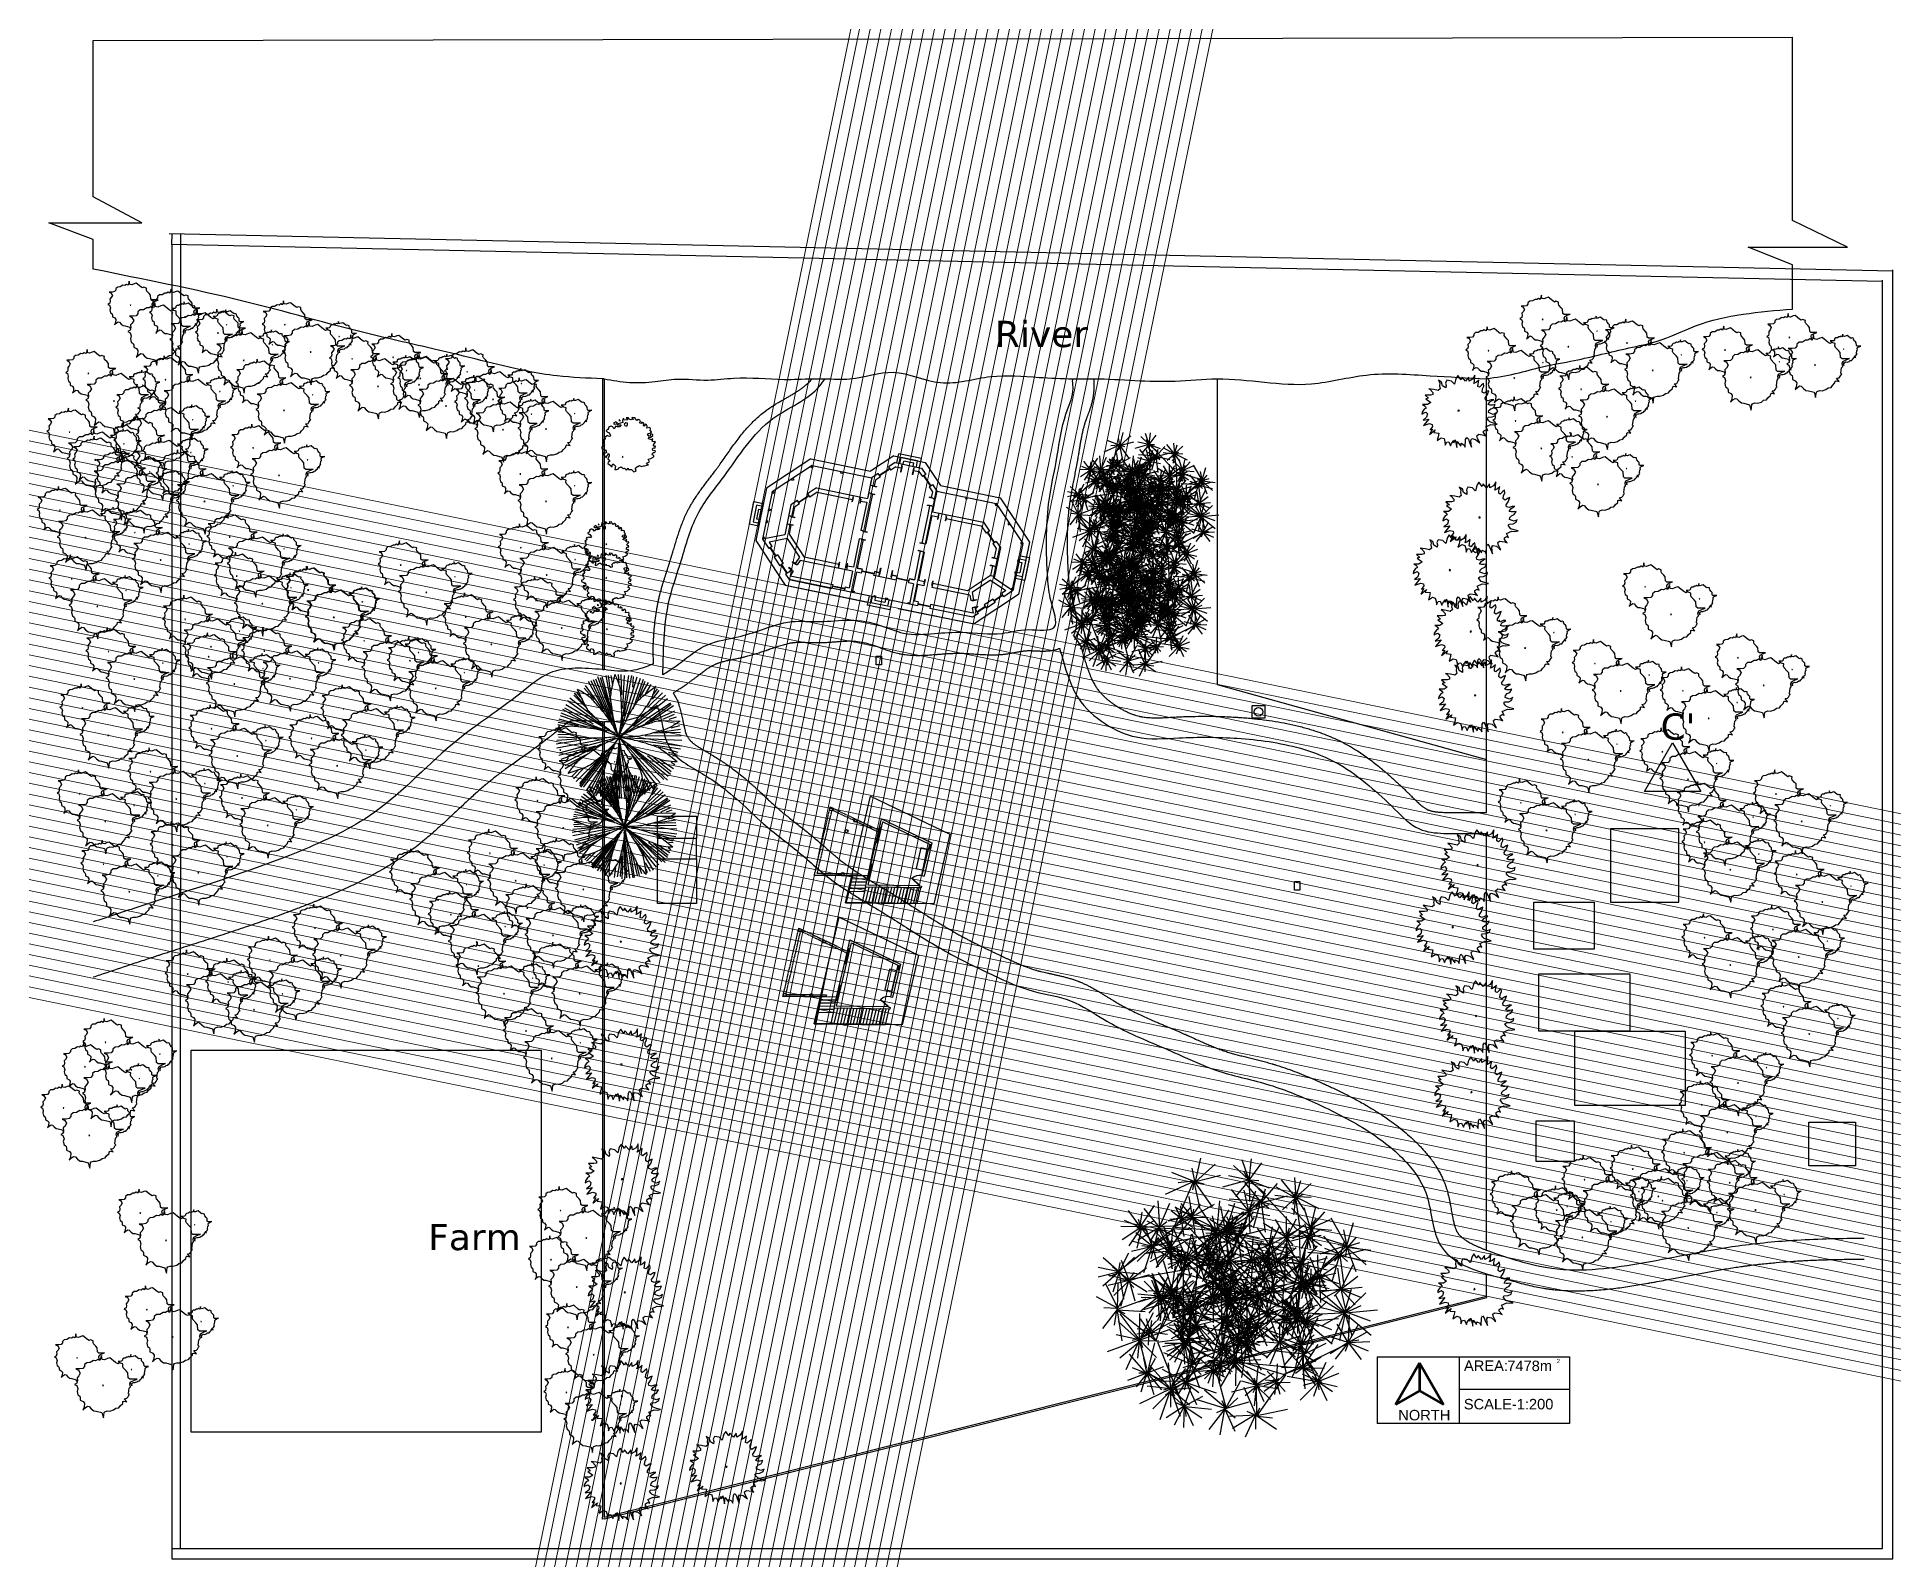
# Model space of a CAD drawing. Header units: millimetres. Extents: x 2699056 to 8562313, y 3604254 to 5198898.
# Drawn here: x 2699056 to 2875978, y 3604254 to 3749405 of the extents above.
import ezdxf

# ---------------------------------------------------------------- set-up
doc = ezdxf.new("R2010")
doc.units = ezdxf.units.MM
doc.header["$LTSCALE"] = 10
doc.header["$MEASUREMENT"] = 0
doc.linetypes.add('ACAD_ISO02W100', pattern=[15, 12, -3])
doc.linetypes.add('BANKLINE1', pattern=[5.5, 4, -1.5])
for name, color, linetype in [('COLUMN', 5, 'Continuous'), ('D &W', 26, 'Continuous'), ('XL Transparent', 253, 'Continuous'), ('zelen', 69, 'Continuous')]:
    doc.layers.add(name, color=color, linetype=linetype)
doc.styles.get("Standard").update_dxf_attribs({"font": 'arial.ttf'})

msp = doc.modelspace()

# ---------------------------------------------------------------- texts
at = {"attachment_point": 1}
for s, width, insert, char_height in [('{\\fVerdana|b0|i0|c0|p34;River}', 79496, (2790373, 3722343), 2500), ("{\\fVerdana|b0|i0|c0|p34;C'}", 36407.11, (2853831, 3684894), 2500), ('{\\fVerdana|b0|i0|c0|p34;Farm}', 24899.81, (2736342, 3636210), 2500), ('NORTH', 10260.59, (2828824, 3618467), 1000), ('SCALE-1:200', 93655.49, (2835072, 3619516), 1000)]:
    msp.add_mtext_dynamic_manual_height_columns(s, width=width, gutter_width=12.5, heights=[0], dxfattribs=dict(at, insert=insert, char_height=char_height))
at = {"linetype": 'BANKLINE1', "attachment_point": 1}
for s, width, insert, char_height in [('AREA:', 14140.13, (2835087, 3623183), 1000), ('7478m', 19850.93, (2839214, 3623166), 1000), ('2', 8290.33, (2843922, 3623333), 400)]:
    msp.add_mtext_dynamic_manual_height_columns(s, width=width, gutter_width=12.5, heights=[0], dxfattribs=dict(at, insert=insert, char_height=char_height))

# ---------------------------------------------------------------- blocks, each defined once
blk = doc.blocks.new('DADA')
at = {"layer": 'D &W'}
for p, q in [((3991.45, 3694.9), (3991.45, 3695.5)), ((3991.45, 3695.5), (3991.49, 3695.5)), ((3991.45, 3694.9), (3991.49, 3694.9)), ((3991.49, 3694.9), (3991.49, 3695.5)), ((3992.61, 3694.9), (3992.61, 3695.5)), ((3992.65, 3695.5), (3992.61, 3695.5)), ((3992.65, 3694.9), (3992.61, 3694.9)), ((3992.65, 3694.9), (3992.65, 3695.5))]:
    blk.add_line(p, q, dxfattribs=at)
blk = doc.blocks.new('SDAWDA')
at = {"layer": 'D &W'}
h = blk.add_hatch(color=0, dxfattribs=at)
h.dxf.hatch_style = 1
h.paths.add_polyline_path([(3989.8, 3694.9), (3989.76, 3694.9), (3989.76, 3694.86), (3989.8, 3694.86)])
h.paths.add_polyline_path([(3990.96, 3694.86), (3990.96, 3694.9), (3990.92, 3694.9), (3990.92, 3694.86)])
for p, q in [((3989.76, 3694.9), (3990.96, 3694.9)), ((3989.76, 3694.9), (3989.76, 3694.86)), ((3989.76, 3694.86), (3990.96, 3694.86)), ((3989.8, 3694.9), (3989.8, 3694.86)), ((3990.92, 3694.9), (3990.92, 3694.86)), ((3990.96, 3694.9), (3990.96, 3694.86))]:
    blk.add_line(p, q, dxfattribs=at)
blk = doc.blocks.new('ASDAW')
at = {"layer": 'D &W'}
for p, q in [((3995.81, 3694.88), (3995.81, 3695.28)), ((3995.81, 3695.28), (3995.85, 3695.28)), ((3995.85, 3694.88), (3995.81, 3694.88)), ((3995.85, 3694.88), (3995.85, 3695.28)), ((3996.57, 3694.88), (3996.57, 3695.28)), ((3996.61, 3695.28), (3996.57, 3695.28)), ((3996.61, 3694.88), (3996.57, 3694.88)), ((3996.61, 3694.88), (3996.61, 3695.28))]:
    blk.add_line(p, q, dxfattribs=at)
blk = doc.blocks.new('AAAAAA')
at = {"layer": 'D &W'}
for p, q in [((3982.29, 3694.88), (3982.29, 3695.28)), ((3982.29, 3695.28), (3982.33, 3695.28)), ((3982.29, 3694.88), (3982.33, 3694.88)), ((3982.33, 3694.88), (3982.33, 3695.28)), ((3982.95, 3694.88), (3982.95, 3695.28)), ((3982.99, 3695.28), (3982.95, 3695.28)), ((3982.95, 3694.88), (3982.99, 3694.88)), ((3982.99, 3694.88), (3982.99, 3695.28))]:
    blk.add_line(p, q, dxfattribs=at)
blk = doc.blocks.new('ASDA')
h = blk.add_hatch(color=0)
h.dxf.hatch_style = 1
h.paths.add_polyline_path([(3984.23, 3699.56), (3984.19, 3699.56), (3984.19, 3699.52), (3984.23, 3699.52)])
h.paths.add_polyline_path([(3985.35, 3699.52), (3985.35, 3699.56), (3985.31, 3699.56), (3985.31, 3699.52)])
at = {"layer": 'D &W'}
for p, q in [((3984.19, 3699.56), (3985.35, 3699.56)), ((3984.19, 3699.56), (3984.19, 3699.52)), ((3984.19, 3699.52), (3985.35, 3699.52)), ((3984.23, 3699.56), (3984.23, 3699.52)), ((3985.31, 3699.56), (3985.31, 3699.52)), ((3985.35, 3699.56), (3985.35, 3699.52))]:
    blk.add_line(p, q, dxfattribs=at)
blk = doc.blocks.new('12355')
at = {"layer": 'D &W'}
for p, q in [((3982.65, 3699.96), (3982.38, 3700.23)), ((3983.2, 3701.05), (3983.47, 3700.78))]:
    blk.add_line(p, q, dxfattribs=at)
at = {"layer": 'D &W', "rotation": 45}
blk.add_blockref('ASDA', (3781.24, -1733.13), dxfattribs=at)
blk = doc.blocks.new('AAAW')
at = {"layer": 'D &W'}
h = blk.add_hatch(color=256, dxfattribs=at)
h.dxf.hatch_style = 1
h.paths.add_polyline_path([(3980.77, 3695.33), (3980.74, 3695.3), (3980.77, 3695.28), (3980.79, 3695.3)])
h.paths.add_polyline_path([(3981.39, 3694.65), (3981.42, 3694.62), (3981.45, 3694.65), (3981.42, 3694.68)])
at = {"layer": 'COLUMN', "color": 1}
for p, q in [((3980.89, 3695.45), (3980.62, 3695.18)), ((3981.57, 3694.77), (3981.3, 3694.5))]:
    blk.add_line(p, q, dxfattribs=at)
at = {"layer": 'D &W'}
for p, q in [((3981.42, 3694.62), (3980.74, 3695.3)), ((3981.45, 3694.65), (3980.77, 3695.33)), ((3980.79, 3695.3), (3980.77, 3695.28)), ((3981.42, 3694.68), (3981.39, 3694.65)), ((3981.45, 3694.65), (3981.42, 3694.62))]:
    blk.add_line(p, q, dxfattribs=at)
blk = doc.blocks.new('asdawd')
at = {"color": 3, "linetype": 'BANKLINE1', "ltscale": 0.2}
for p, q in [((4114.23, 3769.4), (4112.35, 3767.53)), ((4114.23, 3769.4), (4117.29, 3769.4)), ((4117.29, 3769.4), (4119.17, 3767.53)), ((4106.55, 3767.53), (4102.97, 3763.95)), ((4106.55, 3767.53), (4112.35, 3767.53)), ((4119.17, 3767.53), (4124.97, 3767.53)), ((4124.97, 3767.53), (4128.55, 3763.95)), ((4102.97, 3763.95), (4102.97, 3758.85)), ((4128.55, 3763.95), (4128.55, 3758.85)), ((4102.97, 3758.85), (4106.57, 3755.24)), ((4128.55, 3758.85), (4124.95, 3755.24)), ((4106.57, 3755.24), (4124.95, 3755.24))]:
    blk.add_line(p, q, dxfattribs=at)
for p, q in [((4114.48, 3768.8), (4113.95, 3768.28)), ((4114.48, 3768.8), (4117.05, 3768.8)), ((4116.86, 3769.7), (4114.66, 3769.7)), ((4114.66, 3768.8), (4114.66, 3769.7)), ((4116.56, 3769.4), (4114.96, 3769.4)), ((4114.96, 3768.8), (4114.96, 3769.4)), ((4116.26, 3769.1), (4115.26, 3769.1)), ((4115.26, 3768.8), (4115.26, 3769.1)), ((4116.26, 3768.8), (4116.26, 3769.1)), ((4116.56, 3768.8), (4116.56, 3769.4)), ((4116.86, 3768.8), (4116.86, 3769.7)), ((4117.05, 3768.8), (4117.57, 3768.28)), ((4106.8, 3766.93), (4103.57, 3763.7)), ((4106.8, 3766.93), (4112.6, 3766.93)), ((4113.13, 3767.46), (4112.6, 3766.93)), ((4112.6, 3766.93), (4112.6, 3766.19)), ((4112.6, 3766.72), (4112.6, 3764.93)), ((4113.4, 3767.19), (4112.98, 3766.77)), ((4112.98, 3766.77), (4112.98, 3766.23)), ((4114.63, 3768.42), (4114.22, 3768.01)), ((4114.63, 3768.42), (4115.16, 3768.42)), ((4116.36, 3768.42), (4116.89, 3768.42)), ((4116.89, 3768.42), (4117.3, 3768.01)), ((4118.12, 3767.19), (4118.54, 3766.77)), ((4118.39, 3767.46), (4118.92, 3766.93)), ((4118.54, 3766.77), (4118.54, 3766.23)), ((4118.92, 3766.93), (4124.72, 3766.93)), ((4118.92, 3766.93), (4118.92, 3766.19)), ((4118.92, 3766.72), (4118.92, 3764.93)), ((4124.72, 3766.93), (4127.95, 3763.7)), ((4107.63, 3764.93), (4106.91, 3764.2)), ((4107.63, 3764.93), (4112.6, 3764.93)), ((4112.6, 3765.47), (4112.6, 3764.93)), ((4112.98, 3765.43), (4112.98, 3764.55)), ((4118.54, 3765.43), (4118.54, 3764.55)), ((4118.92, 3765.47), (4118.92, 3764.93)), ((4118.92, 3764.93), (4123.89, 3764.93)), ((4123.89, 3764.93), (4124.62, 3764.2)), ((4103.57, 3763.7), (4103.57, 3759.1)), ((4106.09, 3763.38), (4105.57, 3762.87)), ((4107.79, 3764.55), (4107.18, 3763.94)), ((4107.79, 3764.55), (4111.2, 3764.55)), ((4112, 3764.55), (4112.6, 3764.55)), ((4112.6, 3764.55), (4112.6, 3761.8)), ((4112.98, 3764.55), (4112.98, 3761.8)), ((4118.54, 3764.55), (4118.54, 3761.8)), ((4118.92, 3764.55), (4119.52, 3764.55)), ((4118.92, 3764.55), (4118.92, 3761.8)), ((4120.32, 3764.55), (4123.74, 3764.55)), ((4123.74, 3764.55), (4124.35, 3763.94)), ((4125.44, 3763.38), (4125.95, 3762.87)), ((4127.95, 3763.7), (4127.95, 3759.1)), ((4105.57, 3762.87), (4105.57, 3759.93)), ((4106.36, 3763.12), (4105.95, 3762.71)), ((4105.95, 3762.71), (4105.95, 3761.8)), ((4125.17, 3763.12), (4125.57, 3762.71)), ((4125.57, 3762.71), (4125.57, 3761.8)), ((4125.95, 3762.87), (4125.95, 3759.93)), ((4127.95, 3762.5), (4128.85, 3762.5)), ((4127.95, 3762.2), (4128.55, 3762.2)), ((4127.95, 3761.9), (4128.25, 3761.9)), ((4128.25, 3761.9), (4128.25, 3760.9)), ((4128.55, 3762.2), (4128.55, 3760.6)), ((4128.85, 3762.5), (4128.85, 3760.3)), ((4105.57, 3759.93), (4103.57, 3759.1)), ((4105.86, 3759.63), (4104.24, 3758.96)), ((4105.86, 3759.63), (4107.36, 3758.14)), ((4105.95, 3761), (4105.95, 3760.08)), ((4105.95, 3760.08), (4107.81, 3758.22)), ((4112.6, 3761), (4112.6, 3758.22)), ((4112.98, 3761), (4112.98, 3758.22)), ((4118.54, 3761), (4118.54, 3758.22)), ((4118.92, 3761), (4118.92, 3758.22)), ((4125.57, 3760.08), (4123.71, 3758.22)), ((4125.66, 3759.63), (4124.16, 3758.14)), ((4125.57, 3761), (4125.57, 3760.08)), ((4125.66, 3759.63), (4127.28, 3758.96)), ((4125.95, 3759.93), (4127.95, 3759.1)), ((4127.95, 3760.9), (4128.25, 3760.9)), ((4127.95, 3760.6), (4128.55, 3760.6)), ((4127.95, 3760.3), (4128.85, 3760.3)), ((4103.57, 3759.1), (4104.33, 3758.34)), ((4104.24, 3758.96), (4104.59, 3758.61)), ((4105.27, 3757.93), (4105.98, 3757.22)), ((4107.36, 3758.14), (4107.08, 3757.45)), ((4107.51, 3757.84), (4107.31, 3757.36)), ((4112.6, 3757.84), (4107.51, 3757.84)), ((4111.2, 3758.22), (4107.81, 3758.22)), ((4112.6, 3758.22), (4112, 3758.22)), ((4112.6, 3757.84), (4112.6, 3756.22)), ((4113.47, 3758.22), (4112.98, 3758.22)), ((4112.98, 3758.22), (4113.47, 3758.22)), ((4113.47, 3757.84), (4112.98, 3757.84)), ((4112.98, 3757.84), (4112.98, 3755.84)), ((4115.16, 3758.22), (4114.67, 3758.22)), ((4114.67, 3758.22), (4115.16, 3758.22)), ((4116.85, 3757.84), (4114.67, 3757.84)), ((4116.85, 3758.22), (4116.36, 3758.22)), ((4116.36, 3758.22), (4116.85, 3758.22)), ((4118.54, 3758.22), (4118.05, 3758.22)), ((4118.05, 3758.22), (4118.54, 3758.22)), ((4118.54, 3757.84), (4118.05, 3757.84)), ((4118.54, 3757.84), (4118.54, 3755.84)), ((4119.52, 3758.22), (4118.92, 3758.22)), ((4119.52, 3757.84), (4118.92, 3757.84)), ((4118.92, 3757.84), (4118.92, 3756.22)), ((4123.71, 3758.22), (4120.32, 3758.22)), ((4124.01, 3757.84), (4120.32, 3757.84)), ((4124.01, 3757.84), (4124.21, 3757.36)), ((4124.16, 3758.14), (4124.44, 3757.45)), ((4126.25, 3757.93), (4125.54, 3757.22)), ((4127.28, 3758.96), (4126.93, 3758.61)), ((4127.95, 3759.1), (4127.2, 3758.34)), ((4105, 3757.66), (4105.71, 3756.96)), ((4106.39, 3756.28), (4106.82, 3755.84)), ((4106.66, 3756.55), (4106.69, 3756.52)), ((4106.81, 3756.81), (4106.69, 3756.52)), ((4107.04, 3756.71), (4106.84, 3756.22)), ((4106.84, 3756.22), (4111, 3756.22)), ((4112.2, 3756.22), (4112.6, 3756.22)), ((4119.32, 3756.22), (4118.92, 3756.22)), ((4124.68, 3756.22), (4120.52, 3756.22)), ((4124.48, 3756.71), (4124.68, 3756.22)), ((4125.13, 3756.28), (4124.7, 3755.84)), ((4124.71, 3756.81), (4124.83, 3756.52)), ((4124.86, 3756.55), (4124.83, 3756.52)), ((4126.52, 3757.66), (4125.81, 3756.96)), ((4119.32, 3755.84), (4106.82, 3755.84)), ((4106.82, 3755.84), (4111, 3755.84)), ((4114.62, 3755.84), (4114.62, 3754.94)), ((4116.82, 3754.94), (4114.62, 3754.94)), ((4114.92, 3755.84), (4114.92, 3755.24)), ((4116.52, 3755.24), (4114.92, 3755.24)), ((4115.22, 3755.84), (4115.22, 3755.54)), ((4116.22, 3755.54), (4115.22, 3755.54)), ((4116.22, 3755.84), (4116.22, 3755.54)), ((4116.52, 3755.84), (4116.52, 3755.24)), ((4116.82, 3755.84), (4116.82, 3754.94)), ((4124.7, 3755.84), (4120.52, 3755.84))]:
    blk.add_line(p, q)
at = {"layer": 'COLUMN'}
for points in [[(4106.91, 3766.82), (4106.8, 3766.72), (4106.7, 3766.82), (4106.8, 3766.93)], [(4109.78, 3766.78), (4109.63, 3766.78), (4109.63, 3766.93), (4109.78, 3766.93)], [(4121.75, 3766.78), (4121.9, 3766.78), (4121.9, 3766.93), (4121.75, 3766.93)], [(4124.61, 3766.82), (4124.72, 3766.72), (4124.83, 3766.82), (4124.72, 3766.93)], [(4105.35, 3765.26), (4105.24, 3765.15), (4105.13, 3765.26), (4105.24, 3765.37)], [(4126.18, 3765.26), (4126.28, 3765.15), (4126.39, 3765.26), (4126.28, 3765.37)], [(4103.78, 3763.7), (4103.68, 3763.59), (4103.57, 3763.7), (4103.68, 3763.8)], [(4127.74, 3763.7), (4127.85, 3763.59), (4127.95, 3763.7), (4127.85, 3763.8)], [(4103.72, 3761.9), (4103.57, 3761.9), (4103.57, 3762.05), (4103.72, 3762.05)], [(4127.8, 3761.9), (4127.95, 3761.9), (4127.95, 3762.05), (4127.8, 3762.05)], [(4103.72, 3760.9), (4103.57, 3760.9), (4103.57, 3760.75), (4103.72, 3760.75)], [(4127.8, 3760.9), (4127.95, 3760.9), (4127.95, 3760.75), (4127.8, 3760.75)], [(4103.72, 3759.31), (4103.57, 3759.31), (4103.57, 3759.16), (4103.72, 3759.16)], [(4127.8, 3759.31), (4127.95, 3759.31), (4127.95, 3759.16), (4127.8, 3759.16)], [(4112.98, 3755.99), (4113.13, 3755.99), (4113.13, 3755.84), (4112.98, 3755.84)], [(4115.07, 3755.99), (4115.22, 3755.99), (4115.22, 3755.84), (4115.07, 3755.84)], [(4116.22, 3755.99), (4116.37, 3755.99), (4116.37, 3755.84), (4116.22, 3755.84)], [(4118.39, 3755.99), (4118.54, 3755.99), (4118.54, 3755.84), (4118.39, 3755.84)]]:
    blk.add_lwpolyline(points, close=True, dxfattribs=at)
at = {"layer": 'D &W'}
for p, q in [((4115.16, 3768.64), (4115.16, 3768.8)), ((4116.36, 3768.64), (4116.36, 3768.8)), ((4111.24, 3764.74), (4111.24, 3764.93)), ((4111.96, 3764.74), (4111.96, 3764.93)), ((4112.79, 3766.19), (4112.6, 3766.19)), ((4112.79, 3765.47), (4112.6, 3765.47)), ((4118.73, 3766.19), (4118.92, 3766.19)), ((4118.73, 3765.47), (4118.92, 3765.47)), ((4119.56, 3764.74), (4119.56, 3764.93)), ((4120.28, 3764.74), (4120.28, 3764.93)), ((4105.76, 3761.8), (4105.57, 3761.8)), ((4112.79, 3761.8), (4112.6, 3761.8)), ((4118.73, 3761.8), (4118.92, 3761.8)), ((4125.76, 3761.8), (4125.95, 3761.8)), ((4105.76, 3761), (4105.57, 3761)), ((4112.79, 3761), (4112.6, 3761)), ((4118.73, 3761), (4118.92, 3761)), ((4125.57, 3760.08), (4125.95, 3760.08)), ((4125.76, 3761), (4125.95, 3761)), ((4111.2, 3758.22), (4111.2, 3757.84)), ((4112, 3758.22), (4112, 3757.84)), ((4113.47, 3757.84), (4113.47, 3758.22)), ((4114.67, 3757.84), (4114.67, 3758.22)), ((4115.16, 3757.84), (4115.16, 3758.22)), ((4116.36, 3757.84), (4116.36, 3758.22)), ((4116.85, 3757.84), (4116.85, 3758.22)), ((4118.05, 3757.84), (4118.05, 3758.22)), ((4119.52, 3758.22), (4119.52, 3757.84)), ((4120.32, 3758.22), (4120.32, 3757.84)), ((4106.92, 3756.76), (4107.04, 3756.71)), ((4107.19, 3757.41), (4107.31, 3757.36)), ((4111, 3756.22), (4111, 3755.84)), ((4112.2, 3756.22), (4112.2, 3755.84)), ((4119.32, 3756.22), (4119.32, 3755.84)), ((4120.52, 3756.22), (4120.52, 3755.84)), ((4124.34, 3757.41), (4124.21, 3757.36)), ((4124.6, 3756.76), (4124.48, 3756.71))]:
    blk.add_line(p, q, dxfattribs=at)
at = {"layer": 'COLUMN'}
for p in [(123.71, 63.16), (125.09, 61.77)]:
    blk.add_blockref('AAAW', p, dxfattribs=at)
at = {"layer": 'COLUMN', "xscale": -1}
for p in [(8107.81, 63.16), (8106.43, 61.77)]:
    blk.add_blockref('AAAW', p, dxfattribs=at)
at = {"layer": 'D &W', "xscale": -1}
for name, p, rotation in [('DADA', (123.71, 7463.53), 180), ('ASDAW', (417.92, -230.39), 270), ('ASDAW', (123.71, 7459.61), 180), ('ASDAW', (410.88, -234.82), 270), ('ASDAW', (417.92, -234.82), 270), ('AAAAAA', (2234.94, -1336.36), 292.4999999999961)]:
    blk.add_blockref(name, p, dxfattribs=dict(at, rotation=rotation))
at = {"layer": 'D &W'}
for name, p in [('12355', (130.75, 67.23)), ('12355', (123.71, 63.16)), ('SDAWDA', (123.71, 63.16)), ('DADA', (123.71, 63.16)), ('SDAWDA', (127.09, 63.16)), ('ASDAW', (123.71, 63.16)), ('SDAWDA', (129.56, 61.16))]:
    blk.add_blockref(name, p, dxfattribs=at)
at = {"layer": 'D &W', "xscale": -1}
for name, p in [('12355', (8100.77, 67.23)), ('12355', (8107.81, 63.16)), ('ASDAW', (8107.81, 63.16)), ('SDAWDA', (8101.97, 61.16))]:
    blk.add_blockref(name, p, dxfattribs=at)
at = {"layer": 'D &W'}
for name, p, rotation in [('ASDAW', (7813.61, -230.39), 90.00000000000001), ('ASDAW', (8107.81, 7459.61), 180), ('ASDAW', (7813.61, -234.82), 90.00000000000001), ('ASDAW', (7820.64, -234.82), 90.00000000000001), ('AAAAAA', (5996.58, -1336.36), 67.50000000000391)]:
    blk.add_blockref(name, p, dxfattribs=dict(at, rotation=rotation))
blk = doc.blocks.new('z_96')
at = {"color": 86, "linetype": 'Continuous'}
for p, q in [((-282, 143), (-440, 264)), ((-279, 140), (-327, 271)), ((-280, 150), (-254, 304)), ((-277, 144), (-209, 319)), ((-276, 141), (-147, 221)), ((-10, 183), (-130, 223)), ((2, 182), (-93, 262)), ((-2, 184), (-55, 292)), ((1, 182), (29, 300)), ((4, 189), (59, 265)), ((6, 185), (92, 285)), ((396, 95), (439, 246)), ((-283, 139), (-471, 115)), ((-292, 134), (-431, 180)), ((-279, 142), (-398, 17)), ((-286, 137), (-375, 92)), ((-278, 140), (-313, -1)), ((-279, 135), (-307, 100)), ((-280, 150), (-304, 174)), ((-278, 131), (-222, 40)), ((-277, 137), (-129, 19)), ((-263, 140), (-131, 114)), ((-260, 142), (-98, 156)), ((-6, 186), (-100, 114)), ((-5, 182), (-87, 72)), ((-1, 185), (126, 194)), ((2, 183), (70, 78)), ((10, 182), (88, 115)), ((393, 90), (285, 153)), ((393, 90), (354, 209)), ((393, 90), (479, 182)), ((393, 90), (515, 124)), ((-75, -25), (-112, 38)), ((-72, -35), (-42, 65)), ((164, -90), (143, 12)), ((163, -89), (239, 8)), ((393, 90), (274, 50)), ((393, 90), (294, 12)), ((391, 83), (363, 42)), ((393, 90), (494, 13)), ((393, 90), (517, 64)), ((393, 90), (443, -26)), ((409, 93), (456, 89)), ((-237, -199), (-267, -22)), ((-234, -202), (-196, -41)), ((-75, -39), (-157, -75)), ((-74, -33), (-152, -41)), ((-65, -33), (-136, -11)), ((-76, -36), (-103, -106)), ((-80, -29), (-90, -20)), ((-73, -35), (-72, -112)), ((-70, -40), (-38, -103)), ((-70, -41), (4, -57)), ((-68, -28), (-56, -19)), ((167, -95), (37, -175)), ((161, -92), (74, -95)), ((159, -86), (86, -29)), ((164, -102), (119, -171)), ((163, -86), (138, -56)), ((164, -93), (157, -141)), ((160, -93), (268, -148)), ((164, -92), (234, -170)), ((165, -92), (296, -74)), ((167, -88), (276, -25)), ((167, -91), (187, -100)), ((167, -104), (188, -213)), ((168, -88), (194, -72)), ((-237, -199), (-392, -169)), ((-242, -196), (-391, -241)), ((-242, -199), (-330, -310)), ((-246, -194), (-283, -164)), ((-241, -202), (-259, -277)), ((-242, -202), (-48, -207)), ((-236, -201), (-139, -307)), ((-231, -196), (-205, -162)), ((-231, -206), (-147, -236))]:
    blk.add_line(p, q, dxfattribs=at)
at = {"color": 251, "linetype": 'Continuous'}
for p, q in [((-18, -6), (-275, 142)), ((-5, -3), (1, 176)), ((0, 0), (389, 84)), ((-10, -6), (-236, -205)), ((-16, -6), (-75, -37)), ((-5, -19), (164, -92))]:
    blk.add_line(p, q, dxfattribs=at)
blk = doc.blocks.new('сосна 1')
for p, rotation in [((318, 388), 121.1570021628385), ((-413, 387), 205.4822314301707), ((-137, 361), 177.7388340989747), ((-117, 122), 55.05972244949476), ((-351, 122), 257.3134436407499), ((-143, -5), 121.1570021628385), ((286, 9), 60.73020616460848), ((-343, -102), 57.88453704712605), ((-274, 161), 177.7388340989747), ((234, -65), 73.86762904044271), ((174, 17), 349.7944254651076), ((327, 46), 177.7388340989747), ((-502, -282), 279.7984529833926), ((-175, -367), 63.19571700542104), ((98, -5), 177.7388340989747), ((-49, -394), 342.5348703671633), ((261, -459), 13.7229345296671)]:
    blk.add_blockref('z_96', p, dxfattribs=dict(rotation=rotation))
blk = doc.blocks.new('K12-2')
at = {"linetype": 'Continuous'}
for p, q in [((-110, 204), (-131, 190)), ((-131, 190), (-126, 183)), ((-126, 183), (-105, 186)), ((-111, 200), (-111, 200)), ((-95, 193), (-111, 200)), ((-105, 186), (-95, 193)), ((-88, 186), (-98, 177)), ((-98, 177), (-64, 176)), ((-67, 191), (-88, 186)), ((-76, 221), (-84, 215)), ((-84, 215), (-73, 214)), ((-64, 176), (-76, 160)), ((-73, 214), (-72, 220)), ((-48, 198), (-67, 191)), ((-44, 232), (-50, 213)), ((-50, 213), (-48, 198)), ((-39, 233), (-44, 232)), ((-36, 222), (-39, 233)), ((-7, 220), (-36, 222)), ((-21, 195), (-36, 184)), ((-36, 184), (-28, 170)), ((-28, 170), (-13, 164)), ((-4, 192), (-21, 195)), ((3, 240), (-16, 239)), ((-16, 239), (-3, 230)), ((-13, 164), (-5, 177)), ((-3, 230), (-7, 220)), ((-5, 177), (-4, 192)), ((8, 228), (3, 240)), ((27, 221), (8, 228)), ((49, 227), (27, 221)), ((37, 243), (33, 236)), ((33, 236), (49, 227)), ((63, 240), (37, 243)), ((60, 238), (63, 240)), ((78, 215), (60, 238)), ((93, 225), (78, 215)), ((105, 218), (93, 225)), ((104, 199), (111, 208)), ((107, 192), (104, 199)), ((111, 208), (105, 218)), ((128, 190), (107, 192)), ((138, 196), (122, 201)), ((122, 201), (128, 190)), ((136, 170), (144, 183)), ((145, 166), (136, 170)), ((144, 183), (138, 196)), ((157, 181), (145, 166)), ((167, 178), (157, 181)), ((172, 164), (167, 178)), ((-220, 40), (-228, 34)), ((-228, 34), (-219, 30)), ((-219, 30), (-226, 13)), ((-226, 13), (-219, 8)), ((-210, 44), (-220, 40)), ((-219, 8), (-213, -6)), ((-206, 74), (-214, 62)), ((-214, 62), (-207, 54)), ((-207, 54), (-210, 44)), ((-201, 70), (-206, 74)), ((-195, 75), (-201, 70)), ((-192, 128), (-198, 124)), ((-198, 124), (-192, 115)), ((-187, 79), (-195, 75)), ((-182, 133), (-192, 128)), ((-192, 115), (-186, 112)), ((-182, 78), (-187, 79)), ((-186, 112), (-175, 107)), ((-175, 145), (-182, 133)), ((-176, 74), (-182, 78)), ((-168, 159), (-178, 153)), ((-178, 153), (-177, 150)), ((-177, 150), (-175, 145)), ((-169, 73), (-176, 74)), ((-175, 107), (-161, 90)), ((-162, 73), (-169, 73)), ((-160, 163), (-168, 159)), ((-157, 80), (-162, 73)), ((-161, 90), (-157, 80)), ((-154, 166), (-160, 163)), ((-147, 162), (-154, 166)), ((-137, 159), (-147, 162)), ((-128, 141), (-137, 159)), ((-120, 146), (-128, 141)), ((-114, 163), (-120, 146)), ((-96, 158), (-114, 163)), ((-76, 160), (-96, 158)), ((6, 4), (0, 0)), ((0, 0), (2, -5)), ((5, -3), (8, 1)), ((170, 147), (172, 164)), ((195, 151), (170, 147)), ((176, 85), (184, 98)), ((189, 74), (176, 85)), ((182, 51), (195, 65)), ((184, 52), (182, 51)), ((184, 98), (205, 103)), ((204, 44), (184, 52)), ((205, 77), (189, 74)), ((202, 142), (195, 151)), ((195, 65), (204, 67)), ((201, 90), (198, 82)), ((198, 82), (205, 77)), ((200, 123), (202, 142)), ((211, 112), (200, 123)), ((207, 97), (201, 90)), ((204, 67), (223, 79)), ((211, 42), (204, 44)), ((205, 103), (211, 112)), ((222, 90), (207, 97)), ((225, 51), (211, 42)), ((218, 29), (225, 51)), ((229, 23), (218, 29)), ((223, 79), (222, 90)), ((225, -3), (235, 5)), ((243, 27), (229, 23)), ((235, 5), (249, 19)), ((249, 19), (243, 27)), ((-225, -19), (-236, -22)), ((-236, -22), (-236, -36)), ((-236, -36), (-225, -43)), ((-220, -76), (-226, -87)), ((-226, -87), (-211, -107)), ((-213, -6), (-225, -19)), ((-225, -43), (-216, -45)), ((-205, -78), (-220, -76)), ((-216, -45), (-213, -58)), ((-213, -58), (-201, -48)), ((-211, -107), (-196, -117)), ((-194, -74), (-205, -78)), ((-201, -48), (-200, -52)), ((-200, -52), (-194, -74)), ((-196, -117), (-191, -102)), ((-191, -102), (-182, -95)), ((-172, -103), (-183, -130)), ((-183, -130), (-171, -140)), ((-181, -159), (-183, -172)), ((-182, -95), (-180, -82)), ((-164, -150), (-181, -159)), ((-180, -82), (-172, -88)), ((-172, -88), (-172, -103)), ((-171, -140), (-164, -150)), ((2, -5), (5, -3)), ((165, -178), (175, -167)), ((175, -167), (194, -158)), ((181, -134), (207, -128)), ((194, -158), (181, -134)), ((207, -128), (226, -114)), ((217, -94), (220, -81)), ((233, -101), (217, -94)), ((220, -81), (229, -73)), ((221, -41), (229, -30)), ((223, -56), (221, -41)), ((243, -58), (223, -56)), ((235, -16), (225, -3)), ((226, -114), (232, -110)), ((229, -30), (241, -33)), ((229, -73), (237, -72)), ((232, -110), (233, -101)), ((247, -16), (235, -16)), ((237, -72), (249, -65)), ((241, -33), (247, -16)), ((249, -65), (243, -58)), ((-183, -172), (-162, -187)), ((-162, -187), (-145, -203)), ((-145, -187), (-139, -177)), ((-145, -203), (-145, -187)), ((-139, -177), (-124, -183)), ((-124, -183), (-114, -196)), ((-114, -196), (-118, -228)), ((-118, -228), (-103, -226)), ((-103, -226), (-88, -220)), ((-88, -220), (-85, -212)), ((-85, -212), (-63, -202)), ((-63, -202), (-60, -206)), ((-60, -206), (-41, -219)), ((-41, -219), (-32, -215)), ((-32, -215), (-15, -233)), ((-15, -233), (1, -214)), ((1, -214), (3, -226)), ((3, -226), (32, -228)), ((32, -228), (53, -247)), ((53, -247), (70, -243)), ((64, -218), (73, -208)), ((72, -232), (64, -218)), ((70, -243), (72, -232)), ((73, -208), (87, -196)), ((87, -196), (94, -200)), ((94, -200), (104, -192)), ((104, -192), (120, -200)), ((120, -200), (143, -194)), ((143, -194), (150, -193)), ((150, -193), (183, -185)), ((183, -185), (165, -178))]:
    blk.add_line(p, q, dxfattribs=at)
blk = doc.blocks.new('*U34')
for points in [[(0, 1540.256), (-77.4954, 1428.4452), (-106.5784, 1341.501), (-135.636, 1217.295), (-155.0162, 1167.6126), (-280.9748, 1291.8186), (-474.7514, 1329.0804), (-532.892, 1204.8744), (-513.5118, 1105.5096), (-523.1892, 1006.1194), (-658.8506, 1093.089), (-707.2884, 1254.5568), (-842.9244, 1329.0804), (-775.1064, 1204.8744), (-794.4866, 1093.089), (-765.429, 968.8576), (-852.6272, 894.334), (-1036.701, 931.5958), (-1249.8832, 968.8576), (-1191.7426, 931.5958), (-1075.4614, 807.3898), (-1075.4614, 720.4456), (-1182.0398, 695.6044), (-1414.5768, 695.6044), (-1269.238, 558.9524), (-1385.5192, 534.1112), (-1172.3624, 372.6434), (-1307.9984, 285.6992), (-1521.1552, 285.6992), (-1414.5768, 223.5962), (-1366.139, 136.652), (-1453.3372, 86.9442), (-1540.5354, -37.2618), (-1550.2382, -124.206), (-1501.775, -86.9442), (-1385.5192, -37.2618), (-1307.9984, -111.7854), (-1346.7588, -260.8326), (-1501.775, -385.064), (-1249.8832, -335.3816), (-1482.3948, -621.0554), (-1230.503, -534.1112), (-1104.5444, -571.373), (-1094.8416, -658.3172), (-1201.42, -794.9692), (-1094.8416, -770.128), (-1230.503, -1006.1194), (-978.5858, -807.3898), (-1036.701, -919.1752), (-823.5442, -944.0164), (-852.6272, -1105.4842), (-901.065, -1254.5568), (-726.6686, -1142.746), (-600.71, -1180.0078), (-561.9496, -1316.6598), (-552.2722, -1465.707), (-484.4542, -1329.0804), (-397.2306, -1316.6598), (-319.7352, -1490.5482), (-280.9748, -1391.1834), (-174.3964, -1254.5568), (-174.3964, -1353.9216), (-125.9586, -1229.7156), (-48.4378, -1565.0718), (-29.0576, -1304.2392), (116.2812, -1502.9688), (135.6614, -1378.7628), (251.9172, -1440.8658), (310.0578, -1540.2306), (329.438, -1217.295), (377.8758, -1130.3254), (445.6938, -1204.8744), (494.157, -1341.501), (581.3552, -1540.2306), (552.2722, -1254.5568), (600.71, -1180.0078), (755.7516, -1217.295), (891.3876, -1329.0804), (939.8254, -1366.3422), (842.9498, -1180.0078), (813.8668, -1055.8018), (891.3876, -993.6988), (1114.2472, -1030.9606), (1211.1228, -1068.2224), (1094.867, -919.1752), (1094.867, -857.0722), (1182.0652, -794.9692), (1278.9408, -832.231), (1191.7426, -670.7378), (1414.6022, -571.373), (1540.5608, -583.7936), (1685.8996, -558.9524), (1521.1806, -509.27), (1375.8418, -459.5876), (1317.7012, -397.4846), (1259.5606, -310.515), (1308.0238, -260.8326), (1472.7174, -248.412), (1608.3788, -186.309), (1637.4364, -74.5236)], [(1647.1392, -74.5236), (1511.4778, -136.6266), (1433.9824, -111.7854), (1317.7012, -62.103), (1327.404, 24.8412), (1404.8994, 99.3648), (1521.1806, 149.0726), (1598.676, 285.6992), (1482.4202, 260.858), (1385.5192, 260.858), (1298.321, 285.6992), (1366.139, 397.4846), (1472.7174, 459.5876), (1540.5608, 496.8494), (1424.2796, 496.8494), (1298.321, 447.167), (1182.0652, 484.4288), (1172.3624, 571.3984), (1259.5606, 695.6044), (1327.404, 881.9134), (1259.5606, 857.0722), (1123.9246, 770.128), (1046.4038, 819.8104), (1056.1066, 956.437), (1114.2472, 1080.6684), (1094.867, 1192.4538), (1017.3462, 1117.9302), (920.4452, 1030.9606), (852.6272, 1068.2478), (862.33, 1167.6126), (901.0904, 1341.501), (794.512, 1254.5568), (678.2308, 1192.4538), (716.9912, 1291.8186), (726.6686, 1552.6766), (629.793, 1378.7628), (474.7768, 1291.8186), (455.3966, 1465.7324), (329.438, 1291.8186), (184.0992, 1465.7324), (135.6614, 1353.9216), (0, 1540.256)]]:
    blk.add_lwpolyline(points)
blk.add_lwpolyline([(9.7028, 49.6824), (0, 0), (48.4378, 12.4206), (58.1406, 37.2618)], close=True)
blk = doc.blocks.new('*U17')
for points in [[(0, 1540.256), (-77.4954, 1428.4452), (-106.5784, 1341.501), (-135.636, 1217.295), (-155.0162, 1167.6126), (-280.9748, 1291.8186), (-474.7514, 1329.0804), (-532.892, 1204.8744), (-513.5118, 1105.5096), (-523.1892, 1006.1194), (-658.8506, 1093.089), (-707.2884, 1254.5568), (-842.9244, 1329.0804), (-775.1064, 1204.8744), (-794.4866, 1093.089), (-765.429, 968.8576), (-852.6272, 894.334), (-1036.701, 931.5958), (-1249.8832, 968.8576), (-1191.7426, 931.5958), (-1075.4614, 807.3898), (-1075.4614, 720.4456), (-1182.0398, 695.6044), (-1414.5768, 695.6044), (-1269.238, 558.9524), (-1385.5192, 534.1112), (-1172.3624, 372.6434), (-1307.9984, 285.6992), (-1521.1552, 285.6992), (-1414.5768, 223.5962), (-1366.139, 136.652), (-1453.3372, 86.9442), (-1540.5354, -37.2618), (-1550.2382, -124.206), (-1501.775, -86.9442), (-1385.5192, -37.2618), (-1307.9984, -111.7854), (-1346.7588, -260.8326), (-1501.775, -385.064), (-1249.8832, -335.3816), (-1482.3948, -621.0554), (-1230.503, -534.1112), (-1104.5444, -571.373), (-1094.8416, -658.3172), (-1201.42, -794.9692), (-1094.8416, -770.128), (-1230.503, -1006.1194), (-978.5858, -807.3898), (-1036.701, -919.1752), (-823.5442, -944.0164), (-852.6272, -1105.4842), (-901.065, -1254.5568), (-726.6686, -1142.746), (-600.71, -1180.0078), (-561.9496, -1316.6598), (-552.2722, -1465.707), (-484.4542, -1329.0804), (-397.2306, -1316.6598), (-319.7352, -1490.5482), (-280.9748, -1391.1834), (-174.3964, -1254.5568), (-174.3964, -1353.9216), (-125.9586, -1229.7156), (-48.4378, -1565.0718), (-29.0576, -1304.2392), (116.2812, -1502.9688), (135.6614, -1378.7628), (251.9172, -1440.8658), (310.0578, -1540.2306), (329.438, -1217.295), (377.8758, -1130.3254), (445.6938, -1204.8744), (494.157, -1341.501), (581.3552, -1540.2306), (552.2722, -1254.5568), (600.71, -1180.0078), (755.7516, -1217.295), (891.3876, -1329.0804), (939.8254, -1366.3422), (842.9498, -1180.0078), (813.8668, -1055.8018), (891.3876, -993.6988), (1114.2472, -1030.9606), (1211.1228, -1068.2224), (1094.867, -919.1752), (1094.867, -857.0722), (1182.0652, -794.9692), (1278.9408, -832.231), (1191.7426, -670.7378), (1414.6022, -571.373), (1540.5608, -583.7936), (1685.8996, -558.9524), (1521.1806, -509.27), (1375.8418, -459.5876), (1317.7012, -397.4846), (1259.5606, -310.515), (1308.0238, -260.8326), (1472.7174, -248.412), (1608.3788, -186.309), (1637.4364, -74.5236)], [(1647.1392, -74.5236), (1511.4778, -136.6266), (1433.9824, -111.7854), (1317.7012, -62.103), (1327.404, 24.8412), (1404.8994, 99.3648), (1521.1806, 149.0726), (1598.676, 285.6992), (1482.4202, 260.858), (1385.5192, 260.858), (1298.321, 285.6992), (1366.139, 397.4846), (1472.7174, 459.5876), (1540.5608, 496.8494), (1424.2796, 496.8494), (1298.321, 447.167), (1182.0652, 484.4288), (1172.3624, 571.3984), (1259.5606, 695.6044), (1327.404, 881.9134), (1259.5606, 857.0722), (1123.9246, 770.128), (1046.4038, 819.8104), (1056.1066, 956.437), (1114.2472, 1080.6684), (1094.867, 1192.4538), (1017.3462, 1117.9302), (920.4452, 1030.9606), (852.6272, 1068.2478), (862.33, 1167.6126), (901.0904, 1341.501), (794.512, 1254.5568), (678.2308, 1192.4538), (716.9912, 1291.8186), (726.6686, 1552.6766), (629.793, 1378.7628), (474.7768, 1291.8186), (455.3966, 1465.7324), (329.438, 1291.8186), (184.0992, 1465.7324), (135.6614, 1353.9216), (0, 1540.256)]]:
    blk.add_lwpolyline(points)
blk.add_lwpolyline([(9.7028, 49.6824), (0, 0), (48.4378, 12.4206), (58.1406, 37.2618)], close=True)
blk = doc.blocks.new('*U18')
for points in [[(0, 1540.256), (-77.4954, 1428.4452), (-106.5784, 1341.501), (-135.636, 1217.295), (-155.0162, 1167.6126), (-280.9748, 1291.8186), (-474.7514, 1329.0804), (-532.892, 1204.8744), (-513.5118, 1105.5096), (-523.1892, 1006.1194), (-658.8506, 1093.089), (-707.2884, 1254.5568), (-842.9244, 1329.0804), (-775.1064, 1204.8744), (-794.4866, 1093.089), (-765.429, 968.8576), (-852.6272, 894.334), (-1036.701, 931.5958), (-1249.8832, 968.8576), (-1191.7426, 931.5958), (-1075.4614, 807.3898), (-1075.4614, 720.4456), (-1182.0398, 695.6044), (-1414.5768, 695.6044), (-1269.238, 558.9524), (-1385.5192, 534.1112), (-1172.3624, 372.6434), (-1307.9984, 285.6992), (-1521.1552, 285.6992), (-1414.5768, 223.5962), (-1366.139, 136.652), (-1453.3372, 86.9442), (-1540.5354, -37.2618), (-1550.2382, -124.206), (-1501.775, -86.9442), (-1385.5192, -37.2618), (-1307.9984, -111.7854), (-1346.7588, -260.8326), (-1501.775, -385.064), (-1249.8832, -335.3816), (-1482.3948, -621.0554), (-1230.503, -534.1112), (-1104.5444, -571.373), (-1094.8416, -658.3172), (-1201.42, -794.9692), (-1094.8416, -770.128), (-1230.503, -1006.1194), (-978.5858, -807.3898), (-1036.701, -919.1752), (-823.5442, -944.0164), (-852.6272, -1105.4842), (-901.065, -1254.5568), (-726.6686, -1142.746), (-600.71, -1180.0078), (-561.9496, -1316.6598), (-552.2722, -1465.707), (-484.4542, -1329.0804), (-397.2306, -1316.6598), (-319.7352, -1490.5482), (-280.9748, -1391.1834), (-174.3964, -1254.5568), (-174.3964, -1353.9216), (-125.9586, -1229.7156), (-48.4378, -1565.0718), (-29.0576, -1304.2392), (116.2812, -1502.9688), (135.6614, -1378.7628), (251.9172, -1440.8658), (310.0578, -1540.2306), (329.438, -1217.295), (377.8758, -1130.3254), (445.6938, -1204.8744), (494.157, -1341.501), (581.3552, -1540.2306), (552.2722, -1254.5568), (600.71, -1180.0078), (755.7516, -1217.295), (891.3876, -1329.0804), (939.8254, -1366.3422), (842.9498, -1180.0078), (813.8668, -1055.8018), (891.3876, -993.6988), (1114.2472, -1030.9606), (1211.1228, -1068.2224), (1094.867, -919.1752), (1094.867, -857.0722), (1182.0652, -794.9692), (1278.9408, -832.231), (1191.7426, -670.7378), (1414.6022, -571.373), (1540.5608, -583.7936), (1685.8996, -558.9524), (1521.1806, -509.27), (1375.8418, -459.5876), (1317.7012, -397.4846), (1259.5606, -310.515), (1308.0238, -260.8326), (1472.7174, -248.412), (1608.3788, -186.309), (1637.4364, -74.5236)], [(1647.1392, -74.5236), (1511.4778, -136.6266), (1433.9824, -111.7854), (1317.7012, -62.103), (1327.404, 24.8412), (1404.8994, 99.3648), (1521.1806, 149.0726), (1598.676, 285.6992), (1482.4202, 260.858), (1385.5192, 260.858), (1298.321, 285.6992), (1366.139, 397.4846), (1472.7174, 459.5876), (1540.5608, 496.8494), (1424.2796, 496.8494), (1298.321, 447.167), (1182.0652, 484.4288), (1172.3624, 571.3984), (1259.5606, 695.6044), (1327.404, 881.9134), (1259.5606, 857.0722), (1123.9246, 770.128), (1046.4038, 819.8104), (1056.1066, 956.437), (1114.2472, 1080.6684), (1094.867, 1192.4538), (1017.3462, 1117.9302), (920.4452, 1030.9606), (852.6272, 1068.2478), (862.33, 1167.6126), (901.0904, 1341.501), (794.512, 1254.5568), (678.2308, 1192.4538), (716.9912, 1291.8186), (726.6686, 1552.6766), (629.793, 1378.7628), (474.7768, 1291.8186), (455.3966, 1465.7324), (329.438, 1291.8186), (184.0992, 1465.7324), (135.6614, 1353.9216), (0, 1540.256)]]:
    blk.add_lwpolyline(points)
blk.add_lwpolyline([(9.7028, 49.6824), (0, 0), (48.4378, 12.4206), (58.1406, 37.2618)], close=True)
blk = doc.blocks.new('*U19')
for points in [[(0, 1540.256), (-77.4954, 1428.4452), (-106.5784, 1341.501), (-135.636, 1217.295), (-155.0162, 1167.6126), (-280.9748, 1291.8186), (-474.7514, 1329.0804), (-532.892, 1204.8744), (-513.5118, 1105.5096), (-523.1892, 1006.1194), (-658.8506, 1093.089), (-707.2884, 1254.5568), (-842.9244, 1329.0804), (-775.1064, 1204.8744), (-794.4866, 1093.089), (-765.429, 968.8576), (-852.6272, 894.334), (-1036.701, 931.5958), (-1249.8832, 968.8576), (-1191.7426, 931.5958), (-1075.4614, 807.3898), (-1075.4614, 720.4456), (-1182.0398, 695.6044), (-1414.5768, 695.6044), (-1269.238, 558.9524), (-1385.5192, 534.1112), (-1172.3624, 372.6434), (-1307.9984, 285.6992), (-1521.1552, 285.6992), (-1414.5768, 223.5962), (-1366.139, 136.652), (-1453.3372, 86.9442), (-1540.5354, -37.2618), (-1550.2382, -124.206), (-1501.775, -86.9442), (-1385.5192, -37.2618), (-1307.9984, -111.7854), (-1346.7588, -260.8326), (-1501.775, -385.064), (-1249.8832, -335.3816), (-1482.3948, -621.0554), (-1230.503, -534.1112), (-1104.5444, -571.373), (-1094.8416, -658.3172), (-1201.42, -794.9692), (-1094.8416, -770.128), (-1230.503, -1006.1194), (-978.5858, -807.3898), (-1036.701, -919.1752), (-823.5442, -944.0164), (-852.6272, -1105.4842), (-901.065, -1254.5568), (-726.6686, -1142.746), (-600.71, -1180.0078), (-561.9496, -1316.6598), (-552.2722, -1465.707), (-484.4542, -1329.0804), (-397.2306, -1316.6598), (-319.7352, -1490.5482), (-280.9748, -1391.1834), (-174.3964, -1254.5568), (-174.3964, -1353.9216), (-125.9586, -1229.7156), (-48.4378, -1565.0718), (-29.0576, -1304.2392), (116.2812, -1502.9688), (135.6614, -1378.7628), (251.9172, -1440.8658), (310.0578, -1540.2306), (329.438, -1217.295), (377.8758, -1130.3254), (445.6938, -1204.8744), (494.157, -1341.501), (581.3552, -1540.2306), (552.2722, -1254.5568), (600.71, -1180.0078), (755.7516, -1217.295), (891.3876, -1329.0804), (939.8254, -1366.3422), (842.9498, -1180.0078), (813.8668, -1055.8018), (891.3876, -993.6988), (1114.2472, -1030.9606), (1211.1228, -1068.2224), (1094.867, -919.1752), (1094.867, -857.0722), (1182.0652, -794.9692), (1278.9408, -832.231), (1191.7426, -670.7378), (1414.6022, -571.373), (1540.5608, -583.7936), (1685.8996, -558.9524), (1521.1806, -509.27), (1375.8418, -459.5876), (1317.7012, -397.4846), (1259.5606, -310.515), (1308.0238, -260.8326), (1472.7174, -248.412), (1608.3788, -186.309), (1637.4364, -74.5236)], [(1647.1392, -74.5236), (1511.4778, -136.6266), (1433.9824, -111.7854), (1317.7012, -62.103), (1327.404, 24.8412), (1404.8994, 99.3648), (1521.1806, 149.0726), (1598.676, 285.6992), (1482.4202, 260.858), (1385.5192, 260.858), (1298.321, 285.6992), (1366.139, 397.4846), (1472.7174, 459.5876), (1540.5608, 496.8494), (1424.2796, 496.8494), (1298.321, 447.167), (1182.0652, 484.4288), (1172.3624, 571.3984), (1259.5606, 695.6044), (1327.404, 881.9134), (1259.5606, 857.0722), (1123.9246, 770.128), (1046.4038, 819.8104), (1056.1066, 956.437), (1114.2472, 1080.6684), (1094.867, 1192.4538), (1017.3462, 1117.9302), (920.4452, 1030.9606), (852.6272, 1068.2478), (862.33, 1167.6126), (901.0904, 1341.501), (794.512, 1254.5568), (678.2308, 1192.4538), (716.9912, 1291.8186), (726.6686, 1552.6766), (629.793, 1378.7628), (474.7768, 1291.8186), (455.3966, 1465.7324), (329.438, 1291.8186), (184.0992, 1465.7324), (135.6614, 1353.9216), (0, 1540.256)]]:
    blk.add_lwpolyline(points)
blk.add_lwpolyline([(9.7028, 49.6824), (0, 0), (48.4378, 12.4206), (58.1406, 37.2618)], close=True)
blk = doc.blocks.new('*U20')
for points in [[(0, 1540.256), (-77.4954, 1428.4452), (-106.5784, 1341.501), (-135.636, 1217.295), (-155.0162, 1167.6126), (-280.9748, 1291.8186), (-474.7514, 1329.0804), (-532.892, 1204.8744), (-513.5118, 1105.5096), (-523.1892, 1006.1194), (-658.8506, 1093.089), (-707.2884, 1254.5568), (-842.9244, 1329.0804), (-775.1064, 1204.8744), (-794.4866, 1093.089), (-765.429, 968.8576), (-852.6272, 894.334), (-1036.701, 931.5958), (-1249.8832, 968.8576), (-1191.7426, 931.5958), (-1075.4614, 807.3898), (-1075.4614, 720.4456), (-1182.0398, 695.6044), (-1414.5768, 695.6044), (-1269.238, 558.9524), (-1385.5192, 534.1112), (-1172.3624, 372.6434), (-1307.9984, 285.6992), (-1521.1552, 285.6992), (-1414.5768, 223.5962), (-1366.139, 136.652), (-1453.3372, 86.9442), (-1540.5354, -37.2618), (-1550.2382, -124.206), (-1501.775, -86.9442), (-1385.5192, -37.2618), (-1307.9984, -111.7854), (-1346.7588, -260.8326), (-1501.775, -385.064), (-1249.8832, -335.3816), (-1482.3948, -621.0554), (-1230.503, -534.1112), (-1104.5444, -571.373), (-1094.8416, -658.3172), (-1201.42, -794.9692), (-1094.8416, -770.128), (-1230.503, -1006.1194), (-978.5858, -807.3898), (-1036.701, -919.1752), (-823.5442, -944.0164), (-852.6272, -1105.4842), (-901.065, -1254.5568), (-726.6686, -1142.746), (-600.71, -1180.0078), (-561.9496, -1316.6598), (-552.2722, -1465.707), (-484.4542, -1329.0804), (-397.2306, -1316.6598), (-319.7352, -1490.5482), (-280.9748, -1391.1834), (-174.3964, -1254.5568), (-174.3964, -1353.9216), (-125.9586, -1229.7156), (-48.4378, -1565.0718), (-29.0576, -1304.2392), (116.2812, -1502.9688), (135.6614, -1378.7628), (251.9172, -1440.8658), (310.0578, -1540.2306), (329.438, -1217.295), (377.8758, -1130.3254), (445.6938, -1204.8744), (494.157, -1341.501), (581.3552, -1540.2306), (552.2722, -1254.5568), (600.71, -1180.0078), (755.7516, -1217.295), (891.3876, -1329.0804), (939.8254, -1366.3422), (842.9498, -1180.0078), (813.8668, -1055.8018), (891.3876, -993.6988), (1114.2472, -1030.9606), (1211.1228, -1068.2224), (1094.867, -919.1752), (1094.867, -857.0722), (1182.0652, -794.9692), (1278.9408, -832.231), (1191.7426, -670.7378), (1414.6022, -571.373), (1540.5608, -583.7936), (1685.8996, -558.9524), (1521.1806, -509.27), (1375.8418, -459.5876), (1317.7012, -397.4846), (1259.5606, -310.515), (1308.0238, -260.8326), (1472.7174, -248.412), (1608.3788, -186.309), (1637.4364, -74.5236)], [(1647.1392, -74.5236), (1511.4778, -136.6266), (1433.9824, -111.7854), (1317.7012, -62.103), (1327.404, 24.8412), (1404.8994, 99.3648), (1521.1806, 149.0726), (1598.676, 285.6992), (1482.4202, 260.858), (1385.5192, 260.858), (1298.321, 285.6992), (1366.139, 397.4846), (1472.7174, 459.5876), (1540.5608, 496.8494), (1424.2796, 496.8494), (1298.321, 447.167), (1182.0652, 484.4288), (1172.3624, 571.3984), (1259.5606, 695.6044), (1327.404, 881.9134), (1259.5606, 857.0722), (1123.9246, 770.128), (1046.4038, 819.8104), (1056.1066, 956.437), (1114.2472, 1080.6684), (1094.867, 1192.4538), (1017.3462, 1117.9302), (920.4452, 1030.9606), (852.6272, 1068.2478), (862.33, 1167.6126), (901.0904, 1341.501), (794.512, 1254.5568), (678.2308, 1192.4538), (716.9912, 1291.8186), (726.6686, 1552.6766), (629.793, 1378.7628), (474.7768, 1291.8186), (455.3966, 1465.7324), (329.438, 1291.8186), (184.0992, 1465.7324), (135.6614, 1353.9216), (0, 1540.256)]]:
    blk.add_lwpolyline(points)
blk.add_lwpolyline([(9.7028, 49.6824), (0, 0), (48.4378, 12.4206), (58.1406, 37.2618)], close=True)
blk = doc.blocks.new('*U21')
for points in [[(0, 1540.256), (-77.4954, 1428.4452), (-106.5784, 1341.501), (-135.636, 1217.295), (-155.0162, 1167.6126), (-280.9748, 1291.8186), (-474.7514, 1329.0804), (-532.892, 1204.8744), (-513.5118, 1105.5096), (-523.1892, 1006.1194), (-658.8506, 1093.089), (-707.2884, 1254.5568), (-842.9244, 1329.0804), (-775.1064, 1204.8744), (-794.4866, 1093.089), (-765.429, 968.8576), (-852.6272, 894.334), (-1036.701, 931.5958), (-1249.8832, 968.8576), (-1191.7426, 931.5958), (-1075.4614, 807.3898), (-1075.4614, 720.4456), (-1182.0398, 695.6044), (-1414.5768, 695.6044), (-1269.238, 558.9524), (-1385.5192, 534.1112), (-1172.3624, 372.6434), (-1307.9984, 285.6992), (-1521.1552, 285.6992), (-1414.5768, 223.5962), (-1366.139, 136.652), (-1453.3372, 86.9442), (-1540.5354, -37.2618), (-1550.2382, -124.206), (-1501.775, -86.9442), (-1385.5192, -37.2618), (-1307.9984, -111.7854), (-1346.7588, -260.8326), (-1501.775, -385.064), (-1249.8832, -335.3816), (-1482.3948, -621.0554), (-1230.503, -534.1112), (-1104.5444, -571.373), (-1094.8416, -658.3172), (-1201.42, -794.9692), (-1094.8416, -770.128), (-1230.503, -1006.1194), (-978.5858, -807.3898), (-1036.701, -919.1752), (-823.5442, -944.0164), (-852.6272, -1105.4842), (-901.065, -1254.5568), (-726.6686, -1142.746), (-600.71, -1180.0078), (-561.9496, -1316.6598), (-552.2722, -1465.707), (-484.4542, -1329.0804), (-397.2306, -1316.6598), (-319.7352, -1490.5482), (-280.9748, -1391.1834), (-174.3964, -1254.5568), (-174.3964, -1353.9216), (-125.9586, -1229.7156), (-48.4378, -1565.0718), (-29.0576, -1304.2392), (116.2812, -1502.9688), (135.6614, -1378.7628), (251.9172, -1440.8658), (310.0578, -1540.2306), (329.438, -1217.295), (377.8758, -1130.3254), (445.6938, -1204.8744), (494.157, -1341.501), (581.3552, -1540.2306), (552.2722, -1254.5568), (600.71, -1180.0078), (755.7516, -1217.295), (891.3876, -1329.0804), (939.8254, -1366.3422), (842.9498, -1180.0078), (813.8668, -1055.8018), (891.3876, -993.6988), (1114.2472, -1030.9606), (1211.1228, -1068.2224), (1094.867, -919.1752), (1094.867, -857.0722), (1182.0652, -794.9692), (1278.9408, -832.231), (1191.7426, -670.7378), (1414.6022, -571.373), (1540.5608, -583.7936), (1685.8996, -558.9524), (1521.1806, -509.27), (1375.8418, -459.5876), (1317.7012, -397.4846), (1259.5606, -310.515), (1308.0238, -260.8326), (1472.7174, -248.412), (1608.3788, -186.309), (1637.4364, -74.5236)], [(1647.1392, -74.5236), (1511.4778, -136.6266), (1433.9824, -111.7854), (1317.7012, -62.103), (1327.404, 24.8412), (1404.8994, 99.3648), (1521.1806, 149.0726), (1598.676, 285.6992), (1482.4202, 260.858), (1385.5192, 260.858), (1298.321, 285.6992), (1366.139, 397.4846), (1472.7174, 459.5876), (1540.5608, 496.8494), (1424.2796, 496.8494), (1298.321, 447.167), (1182.0652, 484.4288), (1172.3624, 571.3984), (1259.5606, 695.6044), (1327.404, 881.9134), (1259.5606, 857.0722), (1123.9246, 770.128), (1046.4038, 819.8104), (1056.1066, 956.437), (1114.2472, 1080.6684), (1094.867, 1192.4538), (1017.3462, 1117.9302), (920.4452, 1030.9606), (852.6272, 1068.2478), (862.33, 1167.6126), (901.0904, 1341.501), (794.512, 1254.5568), (678.2308, 1192.4538), (716.9912, 1291.8186), (726.6686, 1552.6766), (629.793, 1378.7628), (474.7768, 1291.8186), (455.3966, 1465.7324), (329.438, 1291.8186), (184.0992, 1465.7324), (135.6614, 1353.9216), (0, 1540.256)]]:
    blk.add_lwpolyline(points)
blk.add_lwpolyline([(9.7028, 49.6824), (0, 0), (48.4378, 12.4206), (58.1406, 37.2618)], close=True)
blk = doc.blocks.new('*U22')
for points in [[(0, 1540.256), (-77.4954, 1428.4452), (-106.5784, 1341.501), (-135.636, 1217.295), (-155.0162, 1167.6126), (-280.9748, 1291.8186), (-474.7514, 1329.0804), (-532.892, 1204.8744), (-513.5118, 1105.5096), (-523.1892, 1006.1194), (-658.8506, 1093.089), (-707.2884, 1254.5568), (-842.9244, 1329.0804), (-775.1064, 1204.8744), (-794.4866, 1093.089), (-765.429, 968.8576), (-852.6272, 894.334), (-1036.701, 931.5958), (-1249.8832, 968.8576), (-1191.7426, 931.5958), (-1075.4614, 807.3898), (-1075.4614, 720.4456), (-1182.0398, 695.6044), (-1414.5768, 695.6044), (-1269.238, 558.9524), (-1385.5192, 534.1112), (-1172.3624, 372.6434), (-1307.9984, 285.6992), (-1521.1552, 285.6992), (-1414.5768, 223.5962), (-1366.139, 136.652), (-1453.3372, 86.9442), (-1540.5354, -37.2618), (-1550.2382, -124.206), (-1501.775, -86.9442), (-1385.5192, -37.2618), (-1307.9984, -111.7854), (-1346.7588, -260.8326), (-1501.775, -385.064), (-1249.8832, -335.3816), (-1482.3948, -621.0554), (-1230.503, -534.1112), (-1104.5444, -571.373), (-1094.8416, -658.3172), (-1201.42, -794.9692), (-1094.8416, -770.128), (-1230.503, -1006.1194), (-978.5858, -807.3898), (-1036.701, -919.1752), (-823.5442, -944.0164), (-852.6272, -1105.4842), (-901.065, -1254.5568), (-726.6686, -1142.746), (-600.71, -1180.0078), (-561.9496, -1316.6598), (-552.2722, -1465.707), (-484.4542, -1329.0804), (-397.2306, -1316.6598), (-319.7352, -1490.5482), (-280.9748, -1391.1834), (-174.3964, -1254.5568), (-174.3964, -1353.9216), (-125.9586, -1229.7156), (-48.4378, -1565.0718), (-29.0576, -1304.2392), (116.2812, -1502.9688), (135.6614, -1378.7628), (251.9172, -1440.8658), (310.0578, -1540.2306), (329.438, -1217.295), (377.8758, -1130.3254), (445.6938, -1204.8744), (494.157, -1341.501), (581.3552, -1540.2306), (552.2722, -1254.5568), (600.71, -1180.0078), (755.7516, -1217.295), (891.3876, -1329.0804), (939.8254, -1366.3422), (842.9498, -1180.0078), (813.8668, -1055.8018), (891.3876, -993.6988), (1114.2472, -1030.9606), (1211.1228, -1068.2224), (1094.867, -919.1752), (1094.867, -857.0722), (1182.0652, -794.9692), (1278.9408, -832.231), (1191.7426, -670.7378), (1414.6022, -571.373), (1540.5608, -583.7936), (1685.8996, -558.9524), (1521.1806, -509.27), (1375.8418, -459.5876), (1317.7012, -397.4846), (1259.5606, -310.515), (1308.0238, -260.8326), (1472.7174, -248.412), (1608.3788, -186.309), (1637.4364, -74.5236)], [(1647.1392, -74.5236), (1511.4778, -136.6266), (1433.9824, -111.7854), (1317.7012, -62.103), (1327.404, 24.8412), (1404.8994, 99.3648), (1521.1806, 149.0726), (1598.676, 285.6992), (1482.4202, 260.858), (1385.5192, 260.858), (1298.321, 285.6992), (1366.139, 397.4846), (1472.7174, 459.5876), (1540.5608, 496.8494), (1424.2796, 496.8494), (1298.321, 447.167), (1182.0652, 484.4288), (1172.3624, 571.3984), (1259.5606, 695.6044), (1327.404, 881.9134), (1259.5606, 857.0722), (1123.9246, 770.128), (1046.4038, 819.8104), (1056.1066, 956.437), (1114.2472, 1080.6684), (1094.867, 1192.4538), (1017.3462, 1117.9302), (920.4452, 1030.9606), (852.6272, 1068.2478), (862.33, 1167.6126), (901.0904, 1341.501), (794.512, 1254.5568), (678.2308, 1192.4538), (716.9912, 1291.8186), (726.6686, 1552.6766), (629.793, 1378.7628), (474.7768, 1291.8186), (455.3966, 1465.7324), (329.438, 1291.8186), (184.0992, 1465.7324), (135.6614, 1353.9216), (0, 1540.256)]]:
    blk.add_lwpolyline(points)
blk.add_lwpolyline([(9.7028, 49.6824), (0, 0), (48.4378, 12.4206), (58.1406, 37.2618)], close=True)
blk = doc.blocks.new('*U23')
for points in [[(0, 1540.256), (-77.4954, 1428.4452), (-106.5784, 1341.501), (-135.636, 1217.295), (-155.0162, 1167.6126), (-280.9748, 1291.8186), (-474.7514, 1329.0804), (-532.892, 1204.8744), (-513.5118, 1105.5096), (-523.1892, 1006.1194), (-658.8506, 1093.089), (-707.2884, 1254.5568), (-842.9244, 1329.0804), (-775.1064, 1204.8744), (-794.4866, 1093.089), (-765.429, 968.8576), (-852.6272, 894.334), (-1036.701, 931.5958), (-1249.8832, 968.8576), (-1191.7426, 931.5958), (-1075.4614, 807.3898), (-1075.4614, 720.4456), (-1182.0398, 695.6044), (-1414.5768, 695.6044), (-1269.238, 558.9524), (-1385.5192, 534.1112), (-1172.3624, 372.6434), (-1307.9984, 285.6992), (-1521.1552, 285.6992), (-1414.5768, 223.5962), (-1366.139, 136.652), (-1453.3372, 86.9442), (-1540.5354, -37.2618), (-1550.2382, -124.206), (-1501.775, -86.9442), (-1385.5192, -37.2618), (-1307.9984, -111.7854), (-1346.7588, -260.8326), (-1501.775, -385.064), (-1249.8832, -335.3816), (-1482.3948, -621.0554), (-1230.503, -534.1112), (-1104.5444, -571.373), (-1094.8416, -658.3172), (-1201.42, -794.9692), (-1094.8416, -770.128), (-1230.503, -1006.1194), (-978.5858, -807.3898), (-1036.701, -919.1752), (-823.5442, -944.0164), (-852.6272, -1105.4842), (-901.065, -1254.5568), (-726.6686, -1142.746), (-600.71, -1180.0078), (-561.9496, -1316.6598), (-552.2722, -1465.707), (-484.4542, -1329.0804), (-397.2306, -1316.6598), (-319.7352, -1490.5482), (-280.9748, -1391.1834), (-174.3964, -1254.5568), (-174.3964, -1353.9216), (-125.9586, -1229.7156), (-48.4378, -1565.0718), (-29.0576, -1304.2392), (116.2812, -1502.9688), (135.6614, -1378.7628), (251.9172, -1440.8658), (310.0578, -1540.2306), (329.438, -1217.295), (377.8758, -1130.3254), (445.6938, -1204.8744), (494.157, -1341.501), (581.3552, -1540.2306), (552.2722, -1254.5568), (600.71, -1180.0078), (755.7516, -1217.295), (891.3876, -1329.0804), (939.8254, -1366.3422), (842.9498, -1180.0078), (813.8668, -1055.8018), (891.3876, -993.6988), (1114.2472, -1030.9606), (1211.1228, -1068.2224), (1094.867, -919.1752), (1094.867, -857.0722), (1182.0652, -794.9692), (1278.9408, -832.231), (1191.7426, -670.7378), (1414.6022, -571.373), (1540.5608, -583.7936), (1685.8996, -558.9524), (1521.1806, -509.27), (1375.8418, -459.5876), (1317.7012, -397.4846), (1259.5606, -310.515), (1308.0238, -260.8326), (1472.7174, -248.412), (1608.3788, -186.309), (1637.4364, -74.5236)], [(1647.1392, -74.5236), (1511.4778, -136.6266), (1433.9824, -111.7854), (1317.7012, -62.103), (1327.404, 24.8412), (1404.8994, 99.3648), (1521.1806, 149.0726), (1598.676, 285.6992), (1482.4202, 260.858), (1385.5192, 260.858), (1298.321, 285.6992), (1366.139, 397.4846), (1472.7174, 459.5876), (1540.5608, 496.8494), (1424.2796, 496.8494), (1298.321, 447.167), (1182.0652, 484.4288), (1172.3624, 571.3984), (1259.5606, 695.6044), (1327.404, 881.9134), (1259.5606, 857.0722), (1123.9246, 770.128), (1046.4038, 819.8104), (1056.1066, 956.437), (1114.2472, 1080.6684), (1094.867, 1192.4538), (1017.3462, 1117.9302), (920.4452, 1030.9606), (852.6272, 1068.2478), (862.33, 1167.6126), (901.0904, 1341.501), (794.512, 1254.5568), (678.2308, 1192.4538), (716.9912, 1291.8186), (726.6686, 1552.6766), (629.793, 1378.7628), (474.7768, 1291.8186), (455.3966, 1465.7324), (329.438, 1291.8186), (184.0992, 1465.7324), (135.6614, 1353.9216), (0, 1540.256)]]:
    blk.add_lwpolyline(points)
blk.add_lwpolyline([(9.7028, 49.6824), (0, 0), (48.4378, 12.4206), (58.1406, 37.2618)], close=True)
blk = doc.blocks.new('*U24')
for points in [[(0, 1540.256), (-77.4954, 1428.4452), (-106.5784, 1341.501), (-135.636, 1217.295), (-155.0162, 1167.6126), (-280.9748, 1291.8186), (-474.7514, 1329.0804), (-532.892, 1204.8744), (-513.5118, 1105.5096), (-523.1892, 1006.1194), (-658.8506, 1093.089), (-707.2884, 1254.5568), (-842.9244, 1329.0804), (-775.1064, 1204.8744), (-794.4866, 1093.089), (-765.429, 968.8576), (-852.6272, 894.334), (-1036.701, 931.5958), (-1249.8832, 968.8576), (-1191.7426, 931.5958), (-1075.4614, 807.3898), (-1075.4614, 720.4456), (-1182.0398, 695.6044), (-1414.5768, 695.6044), (-1269.238, 558.9524), (-1385.5192, 534.1112), (-1172.3624, 372.6434), (-1307.9984, 285.6992), (-1521.1552, 285.6992), (-1414.5768, 223.5962), (-1366.139, 136.652), (-1453.3372, 86.9442), (-1540.5354, -37.2618), (-1550.2382, -124.206), (-1501.775, -86.9442), (-1385.5192, -37.2618), (-1307.9984, -111.7854), (-1346.7588, -260.8326), (-1501.775, -385.064), (-1249.8832, -335.3816), (-1482.3948, -621.0554), (-1230.503, -534.1112), (-1104.5444, -571.373), (-1094.8416, -658.3172), (-1201.42, -794.9692), (-1094.8416, -770.128), (-1230.503, -1006.1194), (-978.5858, -807.3898), (-1036.701, -919.1752), (-823.5442, -944.0164), (-852.6272, -1105.4842), (-901.065, -1254.5568), (-726.6686, -1142.746), (-600.71, -1180.0078), (-561.9496, -1316.6598), (-552.2722, -1465.707), (-484.4542, -1329.0804), (-397.2306, -1316.6598), (-319.7352, -1490.5482), (-280.9748, -1391.1834), (-174.3964, -1254.5568), (-174.3964, -1353.9216), (-125.9586, -1229.7156), (-48.4378, -1565.0718), (-29.0576, -1304.2392), (116.2812, -1502.9688), (135.6614, -1378.7628), (251.9172, -1440.8658), (310.0578, -1540.2306), (329.438, -1217.295), (377.8758, -1130.3254), (445.6938, -1204.8744), (494.157, -1341.501), (581.3552, -1540.2306), (552.2722, -1254.5568), (600.71, -1180.0078), (755.7516, -1217.295), (891.3876, -1329.0804), (939.8254, -1366.3422), (842.9498, -1180.0078), (813.8668, -1055.8018), (891.3876, -993.6988), (1114.2472, -1030.9606), (1211.1228, -1068.2224), (1094.867, -919.1752), (1094.867, -857.0722), (1182.0652, -794.9692), (1278.9408, -832.231), (1191.7426, -670.7378), (1414.6022, -571.373), (1540.5608, -583.7936), (1685.8996, -558.9524), (1521.1806, -509.27), (1375.8418, -459.5876), (1317.7012, -397.4846), (1259.5606, -310.515), (1308.0238, -260.8326), (1472.7174, -248.412), (1608.3788, -186.309), (1637.4364, -74.5236)], [(1647.1392, -74.5236), (1511.4778, -136.6266), (1433.9824, -111.7854), (1317.7012, -62.103), (1327.404, 24.8412), (1404.8994, 99.3648), (1521.1806, 149.0726), (1598.676, 285.6992), (1482.4202, 260.858), (1385.5192, 260.858), (1298.321, 285.6992), (1366.139, 397.4846), (1472.7174, 459.5876), (1540.5608, 496.8494), (1424.2796, 496.8494), (1298.321, 447.167), (1182.0652, 484.4288), (1172.3624, 571.3984), (1259.5606, 695.6044), (1327.404, 881.9134), (1259.5606, 857.0722), (1123.9246, 770.128), (1046.4038, 819.8104), (1056.1066, 956.437), (1114.2472, 1080.6684), (1094.867, 1192.4538), (1017.3462, 1117.9302), (920.4452, 1030.9606), (852.6272, 1068.2478), (862.33, 1167.6126), (901.0904, 1341.501), (794.512, 1254.5568), (678.2308, 1192.4538), (716.9912, 1291.8186), (726.6686, 1552.6766), (629.793, 1378.7628), (474.7768, 1291.8186), (455.3966, 1465.7324), (329.438, 1291.8186), (184.0992, 1465.7324), (135.6614, 1353.9216), (0, 1540.256)]]:
    blk.add_lwpolyline(points)
blk.add_lwpolyline([(9.7028, 49.6824), (0, 0), (48.4378, 12.4206), (58.1406, 37.2618)], close=True)
blk = doc.blocks.new('*U25')
for points in [[(0, 1540.256), (-77.4954, 1428.4452), (-106.5784, 1341.501), (-135.636, 1217.295), (-155.0162, 1167.6126), (-280.9748, 1291.8186), (-474.7514, 1329.0804), (-532.892, 1204.8744), (-513.5118, 1105.5096), (-523.1892, 1006.1194), (-658.8506, 1093.089), (-707.2884, 1254.5568), (-842.9244, 1329.0804), (-775.1064, 1204.8744), (-794.4866, 1093.089), (-765.429, 968.8576), (-852.6272, 894.334), (-1036.701, 931.5958), (-1249.8832, 968.8576), (-1191.7426, 931.5958), (-1075.4614, 807.3898), (-1075.4614, 720.4456), (-1182.0398, 695.6044), (-1414.5768, 695.6044), (-1269.238, 558.9524), (-1385.5192, 534.1112), (-1172.3624, 372.6434), (-1307.9984, 285.6992), (-1521.1552, 285.6992), (-1414.5768, 223.5962), (-1366.139, 136.652), (-1453.3372, 86.9442), (-1540.5354, -37.2618), (-1550.2382, -124.206), (-1501.775, -86.9442), (-1385.5192, -37.2618), (-1307.9984, -111.7854), (-1346.7588, -260.8326), (-1501.775, -385.064), (-1249.8832, -335.3816), (-1482.3948, -621.0554), (-1230.503, -534.1112), (-1104.5444, -571.373), (-1094.8416, -658.3172), (-1201.42, -794.9692), (-1094.8416, -770.128), (-1230.503, -1006.1194), (-978.5858, -807.3898), (-1036.701, -919.1752), (-823.5442, -944.0164), (-852.6272, -1105.4842), (-901.065, -1254.5568), (-726.6686, -1142.746), (-600.71, -1180.0078), (-561.9496, -1316.6598), (-552.2722, -1465.707), (-484.4542, -1329.0804), (-397.2306, -1316.6598), (-319.7352, -1490.5482), (-280.9748, -1391.1834), (-174.3964, -1254.5568), (-174.3964, -1353.9216), (-125.9586, -1229.7156), (-48.4378, -1565.0718), (-29.0576, -1304.2392), (116.2812, -1502.9688), (135.6614, -1378.7628), (251.9172, -1440.8658), (310.0578, -1540.2306), (329.438, -1217.295), (377.8758, -1130.3254), (445.6938, -1204.8744), (494.157, -1341.501), (581.3552, -1540.2306), (552.2722, -1254.5568), (600.71, -1180.0078), (755.7516, -1217.295), (891.3876, -1329.0804), (939.8254, -1366.3422), (842.9498, -1180.0078), (813.8668, -1055.8018), (891.3876, -993.6988), (1114.2472, -1030.9606), (1211.1228, -1068.2224), (1094.867, -919.1752), (1094.867, -857.0722), (1182.0652, -794.9692), (1278.9408, -832.231), (1191.7426, -670.7378), (1414.6022, -571.373), (1540.5608, -583.7936), (1685.8996, -558.9524), (1521.1806, -509.27), (1375.8418, -459.5876), (1317.7012, -397.4846), (1259.5606, -310.515), (1308.0238, -260.8326), (1472.7174, -248.412), (1608.3788, -186.309), (1637.4364, -74.5236)], [(1647.1392, -74.5236), (1511.4778, -136.6266), (1433.9824, -111.7854), (1317.7012, -62.103), (1327.404, 24.8412), (1404.8994, 99.3648), (1521.1806, 149.0726), (1598.676, 285.6992), (1482.4202, 260.858), (1385.5192, 260.858), (1298.321, 285.6992), (1366.139, 397.4846), (1472.7174, 459.5876), (1540.5608, 496.8494), (1424.2796, 496.8494), (1298.321, 447.167), (1182.0652, 484.4288), (1172.3624, 571.3984), (1259.5606, 695.6044), (1327.404, 881.9134), (1259.5606, 857.0722), (1123.9246, 770.128), (1046.4038, 819.8104), (1056.1066, 956.437), (1114.2472, 1080.6684), (1094.867, 1192.4538), (1017.3462, 1117.9302), (920.4452, 1030.9606), (852.6272, 1068.2478), (862.33, 1167.6126), (901.0904, 1341.501), (794.512, 1254.5568), (678.2308, 1192.4538), (716.9912, 1291.8186), (726.6686, 1552.6766), (629.793, 1378.7628), (474.7768, 1291.8186), (455.3966, 1465.7324), (329.438, 1291.8186), (184.0992, 1465.7324), (135.6614, 1353.9216), (0, 1540.256)]]:
    blk.add_lwpolyline(points)
blk.add_lwpolyline([(9.7028, 49.6824), (0, 0), (48.4378, 12.4206), (58.1406, 37.2618)], close=True)
blk = doc.blocks.new('*U26')
for points in [[(0, 1540.256), (-77.4954, 1428.4452), (-106.5784, 1341.501), (-135.636, 1217.295), (-155.0162, 1167.6126), (-280.9748, 1291.8186), (-474.7514, 1329.0804), (-532.892, 1204.8744), (-513.5118, 1105.5096), (-523.1892, 1006.1194), (-658.8506, 1093.089), (-707.2884, 1254.5568), (-842.9244, 1329.0804), (-775.1064, 1204.8744), (-794.4866, 1093.089), (-765.429, 968.8576), (-852.6272, 894.334), (-1036.701, 931.5958), (-1249.8832, 968.8576), (-1191.7426, 931.5958), (-1075.4614, 807.3898), (-1075.4614, 720.4456), (-1182.0398, 695.6044), (-1414.5768, 695.6044), (-1269.238, 558.9524), (-1385.5192, 534.1112), (-1172.3624, 372.6434), (-1307.9984, 285.6992), (-1521.1552, 285.6992), (-1414.5768, 223.5962), (-1366.139, 136.652), (-1453.3372, 86.9442), (-1540.5354, -37.2618), (-1550.2382, -124.206), (-1501.775, -86.9442), (-1385.5192, -37.2618), (-1307.9984, -111.7854), (-1346.7588, -260.8326), (-1501.775, -385.064), (-1249.8832, -335.3816), (-1482.3948, -621.0554), (-1230.503, -534.1112), (-1104.5444, -571.373), (-1094.8416, -658.3172), (-1201.42, -794.9692), (-1094.8416, -770.128), (-1230.503, -1006.1194), (-978.5858, -807.3898), (-1036.701, -919.1752), (-823.5442, -944.0164), (-852.6272, -1105.4842), (-901.065, -1254.5568), (-726.6686, -1142.746), (-600.71, -1180.0078), (-561.9496, -1316.6598), (-552.2722, -1465.707), (-484.4542, -1329.0804), (-397.2306, -1316.6598), (-319.7352, -1490.5482), (-280.9748, -1391.1834), (-174.3964, -1254.5568), (-174.3964, -1353.9216), (-125.9586, -1229.7156), (-48.4378, -1565.0718), (-29.0576, -1304.2392), (116.2812, -1502.9688), (135.6614, -1378.7628), (251.9172, -1440.8658), (310.0578, -1540.2306), (329.438, -1217.295), (377.8758, -1130.3254), (445.6938, -1204.8744), (494.157, -1341.501), (581.3552, -1540.2306), (552.2722, -1254.5568), (600.71, -1180.0078), (755.7516, -1217.295), (891.3876, -1329.0804), (939.8254, -1366.3422), (842.9498, -1180.0078), (813.8668, -1055.8018), (891.3876, -993.6988), (1114.2472, -1030.9606), (1211.1228, -1068.2224), (1094.867, -919.1752), (1094.867, -857.0722), (1182.0652, -794.9692), (1278.9408, -832.231), (1191.7426, -670.7378), (1414.6022, -571.373), (1540.5608, -583.7936), (1685.8996, -558.9524), (1521.1806, -509.27), (1375.8418, -459.5876), (1317.7012, -397.4846), (1259.5606, -310.515), (1308.0238, -260.8326), (1472.7174, -248.412), (1608.3788, -186.309), (1637.4364, -74.5236)], [(1647.1392, -74.5236), (1511.4778, -136.6266), (1433.9824, -111.7854), (1317.7012, -62.103), (1327.404, 24.8412), (1404.8994, 99.3648), (1521.1806, 149.0726), (1598.676, 285.6992), (1482.4202, 260.858), (1385.5192, 260.858), (1298.321, 285.6992), (1366.139, 397.4846), (1472.7174, 459.5876), (1540.5608, 496.8494), (1424.2796, 496.8494), (1298.321, 447.167), (1182.0652, 484.4288), (1172.3624, 571.3984), (1259.5606, 695.6044), (1327.404, 881.9134), (1259.5606, 857.0722), (1123.9246, 770.128), (1046.4038, 819.8104), (1056.1066, 956.437), (1114.2472, 1080.6684), (1094.867, 1192.4538), (1017.3462, 1117.9302), (920.4452, 1030.9606), (852.6272, 1068.2478), (862.33, 1167.6126), (901.0904, 1341.501), (794.512, 1254.5568), (678.2308, 1192.4538), (716.9912, 1291.8186), (726.6686, 1552.6766), (629.793, 1378.7628), (474.7768, 1291.8186), (455.3966, 1465.7324), (329.438, 1291.8186), (184.0992, 1465.7324), (135.6614, 1353.9216), (0, 1540.256)]]:
    blk.add_lwpolyline(points)
blk.add_lwpolyline([(9.7028, 49.6824), (0, 0), (48.4378, 12.4206), (58.1406, 37.2618)], close=True)
blk = doc.blocks.new('*U27')
for points in [[(0, 1540.256), (-77.4954, 1428.4452), (-106.5784, 1341.501), (-135.636, 1217.295), (-155.0162, 1167.6126), (-280.9748, 1291.8186), (-474.7514, 1329.0804), (-532.892, 1204.8744), (-513.5118, 1105.5096), (-523.1892, 1006.1194), (-658.8506, 1093.089), (-707.2884, 1254.5568), (-842.9244, 1329.0804), (-775.1064, 1204.8744), (-794.4866, 1093.089), (-765.429, 968.8576), (-852.6272, 894.334), (-1036.701, 931.5958), (-1249.8832, 968.8576), (-1191.7426, 931.5958), (-1075.4614, 807.3898), (-1075.4614, 720.4456), (-1182.0398, 695.6044), (-1414.5768, 695.6044), (-1269.238, 558.9524), (-1385.5192, 534.1112), (-1172.3624, 372.6434), (-1307.9984, 285.6992), (-1521.1552, 285.6992), (-1414.5768, 223.5962), (-1366.139, 136.652), (-1453.3372, 86.9442), (-1540.5354, -37.2618), (-1550.2382, -124.206), (-1501.775, -86.9442), (-1385.5192, -37.2618), (-1307.9984, -111.7854), (-1346.7588, -260.8326), (-1501.775, -385.064), (-1249.8832, -335.3816), (-1482.3948, -621.0554), (-1230.503, -534.1112), (-1104.5444, -571.373), (-1094.8416, -658.3172), (-1201.42, -794.9692), (-1094.8416, -770.128), (-1230.503, -1006.1194), (-978.5858, -807.3898), (-1036.701, -919.1752), (-823.5442, -944.0164), (-852.6272, -1105.4842), (-901.065, -1254.5568), (-726.6686, -1142.746), (-600.71, -1180.0078), (-561.9496, -1316.6598), (-552.2722, -1465.707), (-484.4542, -1329.0804), (-397.2306, -1316.6598), (-319.7352, -1490.5482), (-280.9748, -1391.1834), (-174.3964, -1254.5568), (-174.3964, -1353.9216), (-125.9586, -1229.7156), (-48.4378, -1565.0718), (-29.0576, -1304.2392), (116.2812, -1502.9688), (135.6614, -1378.7628), (251.9172, -1440.8658), (310.0578, -1540.2306), (329.438, -1217.295), (377.8758, -1130.3254), (445.6938, -1204.8744), (494.157, -1341.501), (581.3552, -1540.2306), (552.2722, -1254.5568), (600.71, -1180.0078), (755.7516, -1217.295), (891.3876, -1329.0804), (939.8254, -1366.3422), (842.9498, -1180.0078), (813.8668, -1055.8018), (891.3876, -993.6988), (1114.2472, -1030.9606), (1211.1228, -1068.2224), (1094.867, -919.1752), (1094.867, -857.0722), (1182.0652, -794.9692), (1278.9408, -832.231), (1191.7426, -670.7378), (1414.6022, -571.373), (1540.5608, -583.7936), (1685.8996, -558.9524), (1521.1806, -509.27), (1375.8418, -459.5876), (1317.7012, -397.4846), (1259.5606, -310.515), (1308.0238, -260.8326), (1472.7174, -248.412), (1608.3788, -186.309), (1637.4364, -74.5236)], [(1647.1392, -74.5236), (1511.4778, -136.6266), (1433.9824, -111.7854), (1317.7012, -62.103), (1327.404, 24.8412), (1404.8994, 99.3648), (1521.1806, 149.0726), (1598.676, 285.6992), (1482.4202, 260.858), (1385.5192, 260.858), (1298.321, 285.6992), (1366.139, 397.4846), (1472.7174, 459.5876), (1540.5608, 496.8494), (1424.2796, 496.8494), (1298.321, 447.167), (1182.0652, 484.4288), (1172.3624, 571.3984), (1259.5606, 695.6044), (1327.404, 881.9134), (1259.5606, 857.0722), (1123.9246, 770.128), (1046.4038, 819.8104), (1056.1066, 956.437), (1114.2472, 1080.6684), (1094.867, 1192.4538), (1017.3462, 1117.9302), (920.4452, 1030.9606), (852.6272, 1068.2478), (862.33, 1167.6126), (901.0904, 1341.501), (794.512, 1254.5568), (678.2308, 1192.4538), (716.9912, 1291.8186), (726.6686, 1552.6766), (629.793, 1378.7628), (474.7768, 1291.8186), (455.3966, 1465.7324), (329.438, 1291.8186), (184.0992, 1465.7324), (135.6614, 1353.9216), (0, 1540.256)]]:
    blk.add_lwpolyline(points)
blk.add_lwpolyline([(9.7028, 49.6824), (0, 0), (48.4378, 12.4206), (58.1406, 37.2618)], close=True)
blk = doc.blocks.new('*U28')
for points in [[(0, 1540.256), (-77.4954, 1428.4452), (-106.5784, 1341.501), (-135.636, 1217.295), (-155.0162, 1167.6126), (-280.9748, 1291.8186), (-474.7514, 1329.0804), (-532.892, 1204.8744), (-513.5118, 1105.5096), (-523.1892, 1006.1194), (-658.8506, 1093.089), (-707.2884, 1254.5568), (-842.9244, 1329.0804), (-775.1064, 1204.8744), (-794.4866, 1093.089), (-765.429, 968.8576), (-852.6272, 894.334), (-1036.701, 931.5958), (-1249.8832, 968.8576), (-1191.7426, 931.5958), (-1075.4614, 807.3898), (-1075.4614, 720.4456), (-1182.0398, 695.6044), (-1414.5768, 695.6044), (-1269.238, 558.9524), (-1385.5192, 534.1112), (-1172.3624, 372.6434), (-1307.9984, 285.6992), (-1521.1552, 285.6992), (-1414.5768, 223.5962), (-1366.139, 136.652), (-1453.3372, 86.9442), (-1540.5354, -37.2618), (-1550.2382, -124.206), (-1501.775, -86.9442), (-1385.5192, -37.2618), (-1307.9984, -111.7854), (-1346.7588, -260.8326), (-1501.775, -385.064), (-1249.8832, -335.3816), (-1482.3948, -621.0554), (-1230.503, -534.1112), (-1104.5444, -571.373), (-1094.8416, -658.3172), (-1201.42, -794.9692), (-1094.8416, -770.128), (-1230.503, -1006.1194), (-978.5858, -807.3898), (-1036.701, -919.1752), (-823.5442, -944.0164), (-852.6272, -1105.4842), (-901.065, -1254.5568), (-726.6686, -1142.746), (-600.71, -1180.0078), (-561.9496, -1316.6598), (-552.2722, -1465.707), (-484.4542, -1329.0804), (-397.2306, -1316.6598), (-319.7352, -1490.5482), (-280.9748, -1391.1834), (-174.3964, -1254.5568), (-174.3964, -1353.9216), (-125.9586, -1229.7156), (-48.4378, -1565.0718), (-29.0576, -1304.2392), (116.2812, -1502.9688), (135.6614, -1378.7628), (251.9172, -1440.8658), (310.0578, -1540.2306), (329.438, -1217.295), (377.8758, -1130.3254), (445.6938, -1204.8744), (494.157, -1341.501), (581.3552, -1540.2306), (552.2722, -1254.5568), (600.71, -1180.0078), (755.7516, -1217.295), (891.3876, -1329.0804), (939.8254, -1366.3422), (842.9498, -1180.0078), (813.8668, -1055.8018), (891.3876, -993.6988), (1114.2472, -1030.9606), (1211.1228, -1068.2224), (1094.867, -919.1752), (1094.867, -857.0722), (1182.0652, -794.9692), (1278.9408, -832.231), (1191.7426, -670.7378), (1414.6022, -571.373), (1540.5608, -583.7936), (1685.8996, -558.9524), (1521.1806, -509.27), (1375.8418, -459.5876), (1317.7012, -397.4846), (1259.5606, -310.515), (1308.0238, -260.8326), (1472.7174, -248.412), (1608.3788, -186.309), (1637.4364, -74.5236)], [(1647.1392, -74.5236), (1511.4778, -136.6266), (1433.9824, -111.7854), (1317.7012, -62.103), (1327.404, 24.8412), (1404.8994, 99.3648), (1521.1806, 149.0726), (1598.676, 285.6992), (1482.4202, 260.858), (1385.5192, 260.858), (1298.321, 285.6992), (1366.139, 397.4846), (1472.7174, 459.5876), (1540.5608, 496.8494), (1424.2796, 496.8494), (1298.321, 447.167), (1182.0652, 484.4288), (1172.3624, 571.3984), (1259.5606, 695.6044), (1327.404, 881.9134), (1259.5606, 857.0722), (1123.9246, 770.128), (1046.4038, 819.8104), (1056.1066, 956.437), (1114.2472, 1080.6684), (1094.867, 1192.4538), (1017.3462, 1117.9302), (920.4452, 1030.9606), (852.6272, 1068.2478), (862.33, 1167.6126), (901.0904, 1341.501), (794.512, 1254.5568), (678.2308, 1192.4538), (716.9912, 1291.8186), (726.6686, 1552.6766), (629.793, 1378.7628), (474.7768, 1291.8186), (455.3966, 1465.7324), (329.438, 1291.8186), (184.0992, 1465.7324), (135.6614, 1353.9216), (0, 1540.256)]]:
    blk.add_lwpolyline(points)
blk.add_lwpolyline([(9.7028, 49.6824), (0, 0), (48.4378, 12.4206), (58.1406, 37.2618)], close=True)
blk = doc.blocks.new('*U29')
for points in [[(0, 1540.256), (-77.4954, 1428.4452), (-106.5784, 1341.501), (-135.636, 1217.295), (-155.0162, 1167.6126), (-280.9748, 1291.8186), (-474.7514, 1329.0804), (-532.892, 1204.8744), (-513.5118, 1105.5096), (-523.1892, 1006.1194), (-658.8506, 1093.089), (-707.2884, 1254.5568), (-842.9244, 1329.0804), (-775.1064, 1204.8744), (-794.4866, 1093.089), (-765.429, 968.8576), (-852.6272, 894.334), (-1036.701, 931.5958), (-1249.8832, 968.8576), (-1191.7426, 931.5958), (-1075.4614, 807.3898), (-1075.4614, 720.4456), (-1182.0398, 695.6044), (-1414.5768, 695.6044), (-1269.238, 558.9524), (-1385.5192, 534.1112), (-1172.3624, 372.6434), (-1307.9984, 285.6992), (-1521.1552, 285.6992), (-1414.5768, 223.5962), (-1366.139, 136.652), (-1453.3372, 86.9442), (-1540.5354, -37.2618), (-1550.2382, -124.206), (-1501.775, -86.9442), (-1385.5192, -37.2618), (-1307.9984, -111.7854), (-1346.7588, -260.8326), (-1501.775, -385.064), (-1249.8832, -335.3816), (-1482.3948, -621.0554), (-1230.503, -534.1112), (-1104.5444, -571.373), (-1094.8416, -658.3172), (-1201.42, -794.9692), (-1094.8416, -770.128), (-1230.503, -1006.1194), (-978.5858, -807.3898), (-1036.701, -919.1752), (-823.5442, -944.0164), (-852.6272, -1105.4842), (-901.065, -1254.5568), (-726.6686, -1142.746), (-600.71, -1180.0078), (-561.9496, -1316.6598), (-552.2722, -1465.707), (-484.4542, -1329.0804), (-397.2306, -1316.6598), (-319.7352, -1490.5482), (-280.9748, -1391.1834), (-174.3964, -1254.5568), (-174.3964, -1353.9216), (-125.9586, -1229.7156), (-48.4378, -1565.0718), (-29.0576, -1304.2392), (116.2812, -1502.9688), (135.6614, -1378.7628), (251.9172, -1440.8658), (310.0578, -1540.2306), (329.438, -1217.295), (377.8758, -1130.3254), (445.6938, -1204.8744), (494.157, -1341.501), (581.3552, -1540.2306), (552.2722, -1254.5568), (600.71, -1180.0078), (755.7516, -1217.295), (891.3876, -1329.0804), (939.8254, -1366.3422), (842.9498, -1180.0078), (813.8668, -1055.8018), (891.3876, -993.6988), (1114.2472, -1030.9606), (1211.1228, -1068.2224), (1094.867, -919.1752), (1094.867, -857.0722), (1182.0652, -794.9692), (1278.9408, -832.231), (1191.7426, -670.7378), (1414.6022, -571.373), (1540.5608, -583.7936), (1685.8996, -558.9524), (1521.1806, -509.27), (1375.8418, -459.5876), (1317.7012, -397.4846), (1259.5606, -310.515), (1308.0238, -260.8326), (1472.7174, -248.412), (1608.3788, -186.309), (1637.4364, -74.5236)], [(1647.1392, -74.5236), (1511.4778, -136.6266), (1433.9824, -111.7854), (1317.7012, -62.103), (1327.404, 24.8412), (1404.8994, 99.3648), (1521.1806, 149.0726), (1598.676, 285.6992), (1482.4202, 260.858), (1385.5192, 260.858), (1298.321, 285.6992), (1366.139, 397.4846), (1472.7174, 459.5876), (1540.5608, 496.8494), (1424.2796, 496.8494), (1298.321, 447.167), (1182.0652, 484.4288), (1172.3624, 571.3984), (1259.5606, 695.6044), (1327.404, 881.9134), (1259.5606, 857.0722), (1123.9246, 770.128), (1046.4038, 819.8104), (1056.1066, 956.437), (1114.2472, 1080.6684), (1094.867, 1192.4538), (1017.3462, 1117.9302), (920.4452, 1030.9606), (852.6272, 1068.2478), (862.33, 1167.6126), (901.0904, 1341.501), (794.512, 1254.5568), (678.2308, 1192.4538), (716.9912, 1291.8186), (726.6686, 1552.6766), (629.793, 1378.7628), (474.7768, 1291.8186), (455.3966, 1465.7324), (329.438, 1291.8186), (184.0992, 1465.7324), (135.6614, 1353.9216), (0, 1540.256)]]:
    blk.add_lwpolyline(points)
blk.add_lwpolyline([(9.7028, 49.6824), (0, 0), (48.4378, 12.4206), (58.1406, 37.2618)], close=True)
blk = doc.blocks.new('*U30')
for points in [[(0, 1540.256), (-77.4954, 1428.4452), (-106.5784, 1341.501), (-135.636, 1217.295), (-155.0162, 1167.6126), (-280.9748, 1291.8186), (-474.7514, 1329.0804), (-532.892, 1204.8744), (-513.5118, 1105.5096), (-523.1892, 1006.1194), (-658.8506, 1093.089), (-707.2884, 1254.5568), (-842.9244, 1329.0804), (-775.1064, 1204.8744), (-794.4866, 1093.089), (-765.429, 968.8576), (-852.6272, 894.334), (-1036.701, 931.5958), (-1249.8832, 968.8576), (-1191.7426, 931.5958), (-1075.4614, 807.3898), (-1075.4614, 720.4456), (-1182.0398, 695.6044), (-1414.5768, 695.6044), (-1269.238, 558.9524), (-1385.5192, 534.1112), (-1172.3624, 372.6434), (-1307.9984, 285.6992), (-1521.1552, 285.6992), (-1414.5768, 223.5962), (-1366.139, 136.652), (-1453.3372, 86.9442), (-1540.5354, -37.2618), (-1550.2382, -124.206), (-1501.775, -86.9442), (-1385.5192, -37.2618), (-1307.9984, -111.7854), (-1346.7588, -260.8326), (-1501.775, -385.064), (-1249.8832, -335.3816), (-1482.3948, -621.0554), (-1230.503, -534.1112), (-1104.5444, -571.373), (-1094.8416, -658.3172), (-1201.42, -794.9692), (-1094.8416, -770.128), (-1230.503, -1006.1194), (-978.5858, -807.3898), (-1036.701, -919.1752), (-823.5442, -944.0164), (-852.6272, -1105.4842), (-901.065, -1254.5568), (-726.6686, -1142.746), (-600.71, -1180.0078), (-561.9496, -1316.6598), (-552.2722, -1465.707), (-484.4542, -1329.0804), (-397.2306, -1316.6598), (-319.7352, -1490.5482), (-280.9748, -1391.1834), (-174.3964, -1254.5568), (-174.3964, -1353.9216), (-125.9586, -1229.7156), (-48.4378, -1565.0718), (-29.0576, -1304.2392), (116.2812, -1502.9688), (135.6614, -1378.7628), (251.9172, -1440.8658), (310.0578, -1540.2306), (329.438, -1217.295), (377.8758, -1130.3254), (445.6938, -1204.8744), (494.157, -1341.501), (581.3552, -1540.2306), (552.2722, -1254.5568), (600.71, -1180.0078), (755.7516, -1217.295), (891.3876, -1329.0804), (939.8254, -1366.3422), (842.9498, -1180.0078), (813.8668, -1055.8018), (891.3876, -993.6988), (1114.2472, -1030.9606), (1211.1228, -1068.2224), (1094.867, -919.1752), (1094.867, -857.0722), (1182.0652, -794.9692), (1278.9408, -832.231), (1191.7426, -670.7378), (1414.6022, -571.373), (1540.5608, -583.7936), (1685.8996, -558.9524), (1521.1806, -509.27), (1375.8418, -459.5876), (1317.7012, -397.4846), (1259.5606, -310.515), (1308.0238, -260.8326), (1472.7174, -248.412), (1608.3788, -186.309), (1637.4364, -74.5236)], [(1647.1392, -74.5236), (1511.4778, -136.6266), (1433.9824, -111.7854), (1317.7012, -62.103), (1327.404, 24.8412), (1404.8994, 99.3648), (1521.1806, 149.0726), (1598.676, 285.6992), (1482.4202, 260.858), (1385.5192, 260.858), (1298.321, 285.6992), (1366.139, 397.4846), (1472.7174, 459.5876), (1540.5608, 496.8494), (1424.2796, 496.8494), (1298.321, 447.167), (1182.0652, 484.4288), (1172.3624, 571.3984), (1259.5606, 695.6044), (1327.404, 881.9134), (1259.5606, 857.0722), (1123.9246, 770.128), (1046.4038, 819.8104), (1056.1066, 956.437), (1114.2472, 1080.6684), (1094.867, 1192.4538), (1017.3462, 1117.9302), (920.4452, 1030.9606), (852.6272, 1068.2478), (862.33, 1167.6126), (901.0904, 1341.501), (794.512, 1254.5568), (678.2308, 1192.4538), (716.9912, 1291.8186), (726.6686, 1552.6766), (629.793, 1378.7628), (474.7768, 1291.8186), (455.3966, 1465.7324), (329.438, 1291.8186), (184.0992, 1465.7324), (135.6614, 1353.9216), (0, 1540.256)]]:
    blk.add_lwpolyline(points)
blk.add_lwpolyline([(9.7028, 49.6824), (0, 0), (48.4378, 12.4206), (58.1406, 37.2618)], close=True)
blk = doc.blocks.new('*U31')
for points in [[(0, 1540.256), (-77.4954, 1428.4452), (-106.5784, 1341.501), (-135.636, 1217.295), (-155.0162, 1167.6126), (-280.9748, 1291.8186), (-474.7514, 1329.0804), (-532.892, 1204.8744), (-513.5118, 1105.5096), (-523.1892, 1006.1194), (-658.8506, 1093.089), (-707.2884, 1254.5568), (-842.9244, 1329.0804), (-775.1064, 1204.8744), (-794.4866, 1093.089), (-765.429, 968.8576), (-852.6272, 894.334), (-1036.701, 931.5958), (-1249.8832, 968.8576), (-1191.7426, 931.5958), (-1075.4614, 807.3898), (-1075.4614, 720.4456), (-1182.0398, 695.6044), (-1414.5768, 695.6044), (-1269.238, 558.9524), (-1385.5192, 534.1112), (-1172.3624, 372.6434), (-1307.9984, 285.6992), (-1521.1552, 285.6992), (-1414.5768, 223.5962), (-1366.139, 136.652), (-1453.3372, 86.9442), (-1540.5354, -37.2618), (-1550.2382, -124.206), (-1501.775, -86.9442), (-1385.5192, -37.2618), (-1307.9984, -111.7854), (-1346.7588, -260.8326), (-1501.775, -385.064), (-1249.8832, -335.3816), (-1482.3948, -621.0554), (-1230.503, -534.1112), (-1104.5444, -571.373), (-1094.8416, -658.3172), (-1201.42, -794.9692), (-1094.8416, -770.128), (-1230.503, -1006.1194), (-978.5858, -807.3898), (-1036.701, -919.1752), (-823.5442, -944.0164), (-852.6272, -1105.4842), (-901.065, -1254.5568), (-726.6686, -1142.746), (-600.71, -1180.0078), (-561.9496, -1316.6598), (-552.2722, -1465.707), (-484.4542, -1329.0804), (-397.2306, -1316.6598), (-319.7352, -1490.5482), (-280.9748, -1391.1834), (-174.3964, -1254.5568), (-174.3964, -1353.9216), (-125.9586, -1229.7156), (-48.4378, -1565.0718), (-29.0576, -1304.2392), (116.2812, -1502.9688), (135.6614, -1378.7628), (251.9172, -1440.8658), (310.0578, -1540.2306), (329.438, -1217.295), (377.8758, -1130.3254), (445.6938, -1204.8744), (494.157, -1341.501), (581.3552, -1540.2306), (552.2722, -1254.5568), (600.71, -1180.0078), (755.7516, -1217.295), (891.3876, -1329.0804), (939.8254, -1366.3422), (842.9498, -1180.0078), (813.8668, -1055.8018), (891.3876, -993.6988), (1114.2472, -1030.9606), (1211.1228, -1068.2224), (1094.867, -919.1752), (1094.867, -857.0722), (1182.0652, -794.9692), (1278.9408, -832.231), (1191.7426, -670.7378), (1414.6022, -571.373), (1540.5608, -583.7936), (1685.8996, -558.9524), (1521.1806, -509.27), (1375.8418, -459.5876), (1317.7012, -397.4846), (1259.5606, -310.515), (1308.0238, -260.8326), (1472.7174, -248.412), (1608.3788, -186.309), (1637.4364, -74.5236)], [(1647.1392, -74.5236), (1511.4778, -136.6266), (1433.9824, -111.7854), (1317.7012, -62.103), (1327.404, 24.8412), (1404.8994, 99.3648), (1521.1806, 149.0726), (1598.676, 285.6992), (1482.4202, 260.858), (1385.5192, 260.858), (1298.321, 285.6992), (1366.139, 397.4846), (1472.7174, 459.5876), (1540.5608, 496.8494), (1424.2796, 496.8494), (1298.321, 447.167), (1182.0652, 484.4288), (1172.3624, 571.3984), (1259.5606, 695.6044), (1327.404, 881.9134), (1259.5606, 857.0722), (1123.9246, 770.128), (1046.4038, 819.8104), (1056.1066, 956.437), (1114.2472, 1080.6684), (1094.867, 1192.4538), (1017.3462, 1117.9302), (920.4452, 1030.9606), (852.6272, 1068.2478), (862.33, 1167.6126), (901.0904, 1341.501), (794.512, 1254.5568), (678.2308, 1192.4538), (716.9912, 1291.8186), (726.6686, 1552.6766), (629.793, 1378.7628), (474.7768, 1291.8186), (455.3966, 1465.7324), (329.438, 1291.8186), (184.0992, 1465.7324), (135.6614, 1353.9216), (0, 1540.256)]]:
    blk.add_lwpolyline(points)
blk.add_lwpolyline([(9.7028, 49.6824), (0, 0), (48.4378, 12.4206), (58.1406, 37.2618)], close=True)
blk = doc.blocks.new('*U33')
for points in [[(0, 1540.256), (-77.4954, 1428.4452), (-106.5784, 1341.501), (-135.636, 1217.295), (-155.0162, 1167.6126), (-280.9748, 1291.8186), (-474.7514, 1329.0804), (-532.892, 1204.8744), (-513.5118, 1105.5096), (-523.1892, 1006.1194), (-658.8506, 1093.089), (-707.2884, 1254.5568), (-842.9244, 1329.0804), (-775.1064, 1204.8744), (-794.4866, 1093.089), (-765.429, 968.8576), (-852.6272, 894.334), (-1036.701, 931.5958), (-1249.8832, 968.8576), (-1191.7426, 931.5958), (-1075.4614, 807.3898), (-1075.4614, 720.4456), (-1182.0398, 695.6044), (-1414.5768, 695.6044), (-1269.238, 558.9524), (-1385.5192, 534.1112), (-1172.3624, 372.6434), (-1307.9984, 285.6992), (-1521.1552, 285.6992), (-1414.5768, 223.5962), (-1366.139, 136.652), (-1453.3372, 86.9442), (-1540.5354, -37.2618), (-1550.2382, -124.206), (-1501.775, -86.9442), (-1385.5192, -37.2618), (-1307.9984, -111.7854), (-1346.7588, -260.8326), (-1501.775, -385.064), (-1249.8832, -335.3816), (-1482.3948, -621.0554), (-1230.503, -534.1112), (-1104.5444, -571.373), (-1094.8416, -658.3172), (-1201.42, -794.9692), (-1094.8416, -770.128), (-1230.503, -1006.1194), (-978.5858, -807.3898), (-1036.701, -919.1752), (-823.5442, -944.0164), (-852.6272, -1105.4842), (-901.065, -1254.5568), (-726.6686, -1142.746), (-600.71, -1180.0078), (-561.9496, -1316.6598), (-552.2722, -1465.707), (-484.4542, -1329.0804), (-397.2306, -1316.6598), (-319.7352, -1490.5482), (-280.9748, -1391.1834), (-174.3964, -1254.5568), (-174.3964, -1353.9216), (-125.9586, -1229.7156), (-48.4378, -1565.0718), (-29.0576, -1304.2392), (116.2812, -1502.9688), (135.6614, -1378.7628), (251.9172, -1440.8658), (310.0578, -1540.2306), (329.438, -1217.295), (377.8758, -1130.3254), (445.6938, -1204.8744), (494.157, -1341.501), (581.3552, -1540.2306), (552.2722, -1254.5568), (600.71, -1180.0078), (755.7516, -1217.295), (891.3876, -1329.0804), (939.8254, -1366.3422), (842.9498, -1180.0078), (813.8668, -1055.8018), (891.3876, -993.6988), (1114.2472, -1030.9606), (1211.1228, -1068.2224), (1094.867, -919.1752), (1094.867, -857.0722), (1182.0652, -794.9692), (1278.9408, -832.231), (1191.7426, -670.7378), (1414.6022, -571.373), (1540.5608, -583.7936), (1685.8996, -558.9524), (1521.1806, -509.27), (1375.8418, -459.5876), (1317.7012, -397.4846), (1259.5606, -310.515), (1308.0238, -260.8326), (1472.7174, -248.412), (1608.3788, -186.309), (1637.4364, -74.5236)], [(1647.1392, -74.5236), (1511.4778, -136.6266), (1433.9824, -111.7854), (1317.7012, -62.103), (1327.404, 24.8412), (1404.8994, 99.3648), (1521.1806, 149.0726), (1598.676, 285.6992), (1482.4202, 260.858), (1385.5192, 260.858), (1298.321, 285.6992), (1366.139, 397.4846), (1472.7174, 459.5876), (1540.5608, 496.8494), (1424.2796, 496.8494), (1298.321, 447.167), (1182.0652, 484.4288), (1172.3624, 571.3984), (1259.5606, 695.6044), (1327.404, 881.9134), (1259.5606, 857.0722), (1123.9246, 770.128), (1046.4038, 819.8104), (1056.1066, 956.437), (1114.2472, 1080.6684), (1094.867, 1192.4538), (1017.3462, 1117.9302), (920.4452, 1030.9606), (852.6272, 1068.2478), (862.33, 1167.6126), (901.0904, 1341.501), (794.512, 1254.5568), (678.2308, 1192.4538), (716.9912, 1291.8186), (726.6686, 1552.6766), (629.793, 1378.7628), (474.7768, 1291.8186), (455.3966, 1465.7324), (329.438, 1291.8186), (184.0992, 1465.7324), (135.6614, 1353.9216), (0, 1540.256)]]:
    blk.add_lwpolyline(points)
blk.add_lwpolyline([(9.7028, 49.6824), (0, 0), (48.4378, 12.4206), (58.1406, 37.2618)], close=True)
blk = doc.blocks.new('Clump of Trees or Bushes - plan')
for points in [[(-10.993, 56.487), (-9.228, 58.426), (-10.144, 63.512), (-8.923, 67.033), (-3.43, 69.772), (2.673, 72.119), (-2.82, 71.728), (-10.449, 71.728), (-13.195, 74.075), (-13.806, 83.073), (-16.857, 86.594), (-22.045, 92.071), (-22.961, 94.81), (-22.656, 98.722), (-28.759, 100.678), (-31.811, 99.113), (-35.472, 101.461), (-45.543, 109.676), (-49.815, 108.503), (-55.308, 106.155), (-59.58, 106.938), (-60.801, 113.98), (-63.242, 104.982), (-67.209, 106.938), (-70.872, 104.59), (-74.839, 104.982), (-80.637, 101.461), (-86.435, 101.069), (-90.402, 97.548), (-90.402, 94.419), (-93.454, 90.898), (-98.947, 90.115), (-105.66, 90.115), (-101.083, 87.768), (-98.031, 82.682), (-100.778, 77.596), (-103.829, 74.466), (-103.219, 69.772), (-104.134, 65.077), (-108.102, 62.73), (-104.439, 60.774), (-102.609, 55.297), (-103.829, 50.211), (-102.303, 44.342), (-98.947, 41.995), (-98.031, 38.865), (-98.031, 34.953), (-93.148, 32.606), (-90.707, 29.476), (-91.317, 22.434), (-93.454, 17.348), (-89.487, 21.26), (-85.519, 23.999), (-82.468, 23.216), (-78.806, 19.304), (-74.228, 15.783), (-69.956, 15.392), (-59.886, 12.653), (-58.254, 7.074)], [(59.448, 5.262), (60.936, 4.858), (62.652, -1.011), (63.415, 4.858), (64.178, 5.836), (66.848, 6.814), (69.709, 6.569), (73.905, 7.792), (76.385, 9.748), (79.627, 10.237), (81.153, 12.438), (84.014, 15.127), (84.205, 17.084), (85.158, 17.573), (88.591, 16.839), (85.73, 20.262), (88.591, 20.751), (89.545, 21.974), (90.689, 24.174), (91.452, 24.663), (90.499, 25.886), (91.261, 31.999), (92.596, 33.466), (92.024, 36.645), (92.787, 38.845), (96.22, 40.557), (100.035, 42.024), (96.602, 41.779), (91.834, 41.779), (90.117, 43.246), (89.736, 48.871), (87.828, 51.071), (84.586, 54.494), (84.014, 56.206), (84.205, 58.651), (80.39, 59.873), (78.483, 58.895), (76.194, 60.362), (69.9, 65.497), (67.23, 64.764), (63.797, 63.297), (61.126, 63.786), (60.364, 68.187), (58.838, 62.563), (56.358, 63.786), (54.07, 62.319), (51.59, 62.563), (47.966, 60.362), (44.343, 60.118), (41.863, 57.917), (41.863, 55.961), (39.956, 53.761), (36.523, 53.272), (32.327, 53.272), (35.187, 51.805), (36.641, 49.381)]]:
    blk.add_lwpolyline(points)
for points in [[(-4.577, 66.508), (-7.629, 55.261), (-12.588, 57.706), (-17.166, 54.772), (-22.125, 55.261), (-29.372, 50.86), (-36.62, 50.371), (-41.579, 45.969), (-41.579, 42.057), (-45.393, 37.656), (-52.259, 36.678), (-60.651, 36.678), (-54.93, 33.743), (-51.115, 27.386), (-54.548, 21.029), (-58.363, 17.116), (-57.6, 11.248), (-58.744, 5.38), (-63.703, 2.446), (-59.126, 0), (-56.837, -6.846), (-58.363, -13.203), (-56.455, -20.539), (-52.259, -23.473), (-51.115, -27.385), (-51.115, -32.275), (-45.012, -35.21), (-41.96, -39.122), (-42.723, -47.924), (-45.393, -54.282), (-40.434, -49.391), (-35.475, -45.968), (-31.661, -46.946), (-27.083, -51.837), (-21.362, -56.238), (-16.021, -56.727), (-3.433, -60.15), (0, -71.887), (1.526, -60.15), (3.052, -58.194), (8.392, -56.238), (14.114, -56.727), (22.506, -54.282), (27.465, -50.369), (33.949, -49.391), (37.001, -44.99), (42.723, -39.611), (43.104, -35.699), (45.012, -34.721), (51.878, -36.188), (46.156, -29.341), (51.878, -28.363), (53.785, -25.918), (56.074, -21.517), (57.6, -20.539), (55.692, -18.094), (57.218, -5.868), (59.888, -2.934), (58.744, 3.424), (60.27, 7.825), (67.136, 11.248), (74.765, 14.182), (67.899, 13.693), (58.363, 13.693), (54.93, 16.627), (54.167, 27.875), (50.352, 32.276), (43.867, 39.123), (42.723, 42.546), (43.104, 47.436), (35.475, 49.882), (31.661, 47.925), (27.083, 50.86), (14.495, 61.129), (9.155, 59.662), (2.289, 56.728), (-3.052, 57.706)], [(-58.055, 61.947), (-58.97, 60.774), (-57.139, 60.774)], [(-1.144, 1.468), (-2.289, 0), (0, 0)], [(62.08, 35.667), (61.508, 34.933), (62.652, 34.933)]]:
    blk.add_lwpolyline(points, close=True)
blk = doc.blocks.new('T12')
for p, q in [((-0.298, 0.537), (-0.587, 1.053)), ((-0.143, 0.252), (-0.535, 1.071)), ((-0.149, 0.306), (-0.491, 1.09)), ((-0.023, 0.047), (-0.446, 1.098)), ((-0.149, 0.431), (-0.409, 1.143)), ((-0.097, 0.297), (-0.357, 1.125)), ((-0.143, 0.493), (-0.328, 1.143)), ((-0.135, 0.546), (-0.253, 1.17)), ((-0.164, 0.831), (-0.209, 1.17)), ((-0.127, 0.983), (-0.157, 1.17)), ((-0.002, 1.026), (-0.016, 1.187)), ((0.021, 0.11), (0.332, 1.143)), ((0.044, 0.804), (0.036, 1.187)), ((0.044, 0.225), (0.177, 1.17)), ((0.066, 0.546), (0.095, 1.17)), ((0.088, 0.404), (0.236, 1.17)), ((0.118, 0.297), (0.399, 1.116)), ((0.251, 0.946), (0.266, 1.152)), ((0.259, 0.537), (0.452, 1.098)), ((0.332, 0.67), (0.488, 1.063)), ((-0.387, 0.314), (-0.936, 0.742)), ((-0.602, 0.537), (-0.861, 0.795)), ((-0.668, 0.617), (-0.847, 0.839)), ((-0.691, 0.715), (-0.802, 0.849)), ((-0.476, 0.715), (-0.668, 0.929)), ((-0.284, 0.483), (-0.639, 0.983)), ((0.102, 0.092), (0.867, 0.795)), ((0.259, 0.217), (0.911, 0.732)), ((0.384, 0.751), (0.548, 1.036)), ((0.496, 0.831), (0.6, 1)), ((0.533, 0.563), (0.815, 0.839)), ((0.622, 0.724), (0.748, 0.884)), ((0.629, 0.795), (0.718, 0.92)), ((-0.298, 0.127), (-1.114, 0.404)), ((-0.232, 0.119), (-1.099, 0.458)), ((-0.595, 0.261), (-1.07, 0.528)), ((-0.491, 0.252), (-1.033, 0.555)), ((-0.068, 0.056), (-1.01, 0.617)), ((-0.328, 0.225), (-0.981, 0.689)), ((0.029, 0.02), (0.963, 0.653)), ((0.326, 0.181), (1.045, 0.501)), ((0.488, 0.261), (0.978, 0.626)), ((0.577, 0.297), (1.023, 0.6)), ((0.822, 0.341), (1.037, 0.439)), ((0.941, 0.341), (1.075, 0.386)), ((-1.077, 0.217), (-1.166, 0.234)), ((-0.936, 0.056), (-1.166, 0.047)), ((-0.773, 0.217), (-1.159, 0.279)), ((-1.01, 0.083), (-1.151, 0.1)), ((-0.706, -0.015), (-1.151, 0.003)), ((-0.632, 0.199), (-1.136, 0.341)), ((0.488, 0.03), (1.164, 0.038)), ((0.659, 0.083), (1.156, 0.1)), ((0.755, 0.1), (1.156, 0.154)), ((0.978, 0.181), (1.141, 0.225)), ((-0.491, -0.015), (-1.195, -0.131)), ((-0.276, -0.032), (-1.18, -0.202)), ((-0.802, -0.032), (-1.18, -0.059)), ((-0.075, -0.015), (-1.143, -0.3)), ((-0.446, -0.166), (-1.143, -0.345)), ((-0.394, -0.157), (-1.106, -0.415)), ((-0.342, -0.131), (-1.07, -0.495)), ((-0.639, -0.336), (-1.033, -0.54)), ((-0.284, -0.318), (-0.757, -0.915)), ((-0.091, -0.122), (-0.736, -0.941)), ((-0.187, -0.291), (-0.684, -0.941)), ((-0.031, -0.326), (-0.068, -1.182)), ((-0.023, -0.112), (0.102, -1.164)), ((-0.016, -0.256), (-0.002, -1.155)), ((-0.008, -0.157), (0.036, -1.155)), ((0.006, -0.131), (0.177, -1.155)), ((0.036, -0.042), (0.77, -0.861)), ((0.147, -0.007), (1.178, -0.05)), ((0.147, -0.131), (0.837, -0.798)), ((0.222, -0.166), (0.919, -0.736)), ((0.236, -0.326), (0.711, -0.915)), ((0.266, -0.219), (0.911, -0.808)), ((0.377, -0.059), (1.178, -0.157)), ((0.533, -0.345), (0.963, -0.692)), ((0.637, -0.139), (1.156, -0.219)), ((0.741, -0.176), (1.104, -0.282)), ((0.926, -0.282), (1.089, -0.318)), ((1, -0.345), (1.097, -0.353)), ((-0.699, -0.388), (-1.025, -0.594)), ((-0.78, -0.62), (-0.906, -0.746)), ((-0.684, -0.594), (-0.869, -0.781)), ((-0.379, -0.398), (-0.817, -0.834)), ((-0.335, -0.363), (-0.757, -0.87)), ((-0.232, -0.398), (-0.624, -0.995)), ((-0.261, -0.47), (-0.558, -1.012)), ((-0.305, -0.612), (-0.513, -1.039)), ((-0.083, -0.612), (-0.172, -1.137)), ((-0.068, -0.665), (-0.105, -1.127)), ((0.11, -0.487), (0.214, -1.146)), ((0.162, -0.612), (0.28, -1.102)), ((0.274, -0.371), (0.644, -0.985)), ((0.652, -0.38), (0.978, -0.647)), ((0.763, -0.415), (1.023, -0.585)), ((0.978, -0.47), (1.045, -0.513)), ((-0.32, -0.719), (-0.469, -1.075)), ((-0.365, -0.958), (-0.454, -1.102)), ((-0.209, -0.923), (-0.246, -1.146)), ((0.259, -0.816), (0.326, -1.102)), ((0.318, -0.896), (0.377, -1.057)), ((0.459, -0.808), (0.577, -1.003)), ((0.473, -0.95), (0.504, -1.039))]:
    blk.add_line(p, q)
for points in [[(-0.014, 0.011, -0.018232), (-0.094, 0.29, -0.024654), (-0.135, 0.501, -0.00785), (-0.167, 0.754, -0.014321), (-0.149, 0.893), (-0.083, 1.195)], [(-0.014, 0.011, 0.025596), (0.035, 0.302, 0.037835), (0.044, 0.501, 0.00676), (0.033, 0.716, 0.00961), (0.021, 0.866, 0.051445), (-0.004, 0.99, 0.029602), (-0.083, 1.195)], [(-0.013, 0.012, 0.025596), (-0.151, 0.272, 0.037835), (-0.266, 0.435, 0.00676), (-0.406, 0.599, 0.00961), (-0.508, 0.71, 0.051445), (-0.603, 0.793, 0.029602), (-0.791, 0.907)], [(-0.013, 0.012, -0.018232), (-0.246, 0.184, -0.024654), (-0.408, 0.326, -0.00785), (-0.588, 0.506, -0.014321), (-0.659, 0.628), (-0.791, 0.907)], [(-0.014, 0.011, 0.025596), (0.209, 0.204, 0.037835), (0.342, 0.353, 0.00676), (0.47, 0.525, 0.00961), (0.556, 0.649, 0.051445), (0.616, 0.761, 0.029602), (0.685, 0.969)], [(-0.014, 0.011, -0.018232), (0.102, 0.277, -0.024654), (0.204, 0.466, -0.00785), (0.34, 0.682, -0.014321), (0.442, 0.778), (0.685, 0.969)], [(-0.021, 0.014, 0.025596), (-0.298, 0.116, 0.037835), (-0.492, 0.161, 0.00676), (-0.705, 0.191, 0.00961), (-0.855, 0.207, 0.051445), (-0.982, 0.205, 0.029602), (-1.198, 0.166)], [(-0.021, 0.014, -0.018232), (-0.31, -0.013, -0.024654), (-0.525, -0.014, -0.00785), (-0.78, 0.001, -0.014321), (-0.913, 0.044), (-1.198, 0.166)], [(0, 0.013, 0.025596), (-0.149, -0.241, 0.037835), (-0.228, -0.424, 0.00676), (-0.294, -0.628, 0.00961), (-0.336, -0.774, 0.051445), (-0.357, -0.899, 0.029602), (-0.356, -1.118)], [(0, 0.013, -0.018232), (-0.025, -0.276, -0.024654), (-0.061, -0.487, -0.00785), (-0.121, -0.736, -0.014321), (-0.187, -0.86), (-0.356, -1.118)], [(-0.014, 0.005, 0.025596), (0.045, -0.283, 0.037835), (0.11, -0.472, 0.00676), (0.198, -0.668, 0.00961), (0.264, -0.804, 0.051445), (0.332, -0.911, 0.029602), (0.48, -1.073)], [(-0.014, 0.005, -0.018232), (0.161, -0.226, -0.024654), (0.276, -0.407, -0.00785), (0.398, -0.632, -0.014321), (0.432, -0.768), (0.48, -1.073)], [(-0.005, 0.013, -0.018232), (0.254, 0.145, -0.024654), (0.452, 0.226, -0.00785), (0.694, 0.307, -0.014321), (0.835, 0.316), (1.144, 0.309)], [(-0.005, 0.013, 0.025596), (0.29, 0.021, 0.037835), (0.487, 0.051, 0.00676), (0.695, 0.103, 0.00961), (0.841, 0.144, 0.051445), (0.958, 0.193, 0.029602), (1.144, 0.309)], [(-0.003, 0.002, 0.025596), (0.236, -0.17, 0.037835), (0.411, -0.266, 0.00676), (0.609, -0.351, 0.00961), (0.749, -0.407, 0.051445), (0.872, -0.438, 0.029602), (1.09, -0.458)], [(-0.003, 0.002, -0.018232), (0.283, -0.05, -0.024654), (0.49, -0.106, -0.00785), (0.731, -0.188, -0.014321), (0.849, -0.266), (1.09, -0.458)], [(0, -0.005, 0.025596), (-0.273, -0.115, 0.037835), (-0.447, -0.212, 0.00676), (-0.625, -0.333, 0.00961), (-0.747, -0.423, 0.051445), (-0.839, -0.509, 0.029602), (-0.973, -0.683)], [(0, -0.005, -0.018232), (-0.196, -0.219, -0.024654), (-0.354, -0.364, -0.00785), (-0.553, -0.524, -0.014321), (-0.681, -0.582), (-0.973, -0.683)]]:
    blk.add_lwpolyline(points, format="xyb")
blk = doc.blocks.new('*U36')
for p, q in [((0, 0), (0, -6)), ((40, 0), (40, -6))]:
    blk.add_line(p, q)
blk.add_lwpolyline([(0, 0), (20, 34.6), (21.5, 33.8), (1.5, -0.9)], close=True)
blk.add_arc((0, 0), 40, 0, 60)

# ---------------------------------------------------------------- linework, layer by layer
for p, q in [((2704386, 3749080), (2866395, 3749405)), ((2704386, 3734162), (2704386, 3749080)), ((2866395, 3731904), (2866395, 3749405)), ((2709027, 3731677), (2704386, 3734162)), ((2704386, 3730086), (2700172, 3731677)), ((2700172, 3731677), (2709027, 3731677)), ((2871656, 3729358), (2866395, 3731904)), ((2704386, 3727279), (2704386, 3730086)), ((2875978, 3727084), (2711646, 3730633)), ((2711908, 3729606), (2711930, 3730627)), ((2874978, 3726106), (2711908, 3729623)), ((2711908, 3729606), (2711908, 3604254)), ((2712715, 3729584), (2712708, 3605254)), ((2712715, 3730610), (2712710, 3729610)), ((2866395, 3727687), (2862180, 3729358)), ((2862180, 3729358), (2871656, 3729358)), ((2866395, 3723462), (2866395, 3727687)), ((2874978, 3605254), (2874978, 3726235)), ((2875978, 3604254), (2875978, 3727214)), ((2752964, 3716816), (2752964, 3689079)), ((2753114, 3716816), (2752964, 3716816)), ((2753114, 3716816), (2753114, 3689079)), ((2753114, 3715617), (2753114, 3715617)), ((2811547, 3716816), (2811547, 3687656)), ((2837222, 3675457), (2837222, 3716816)), ((2752964, 3689079), (2753114, 3689079)), ((2811547, 3687656), (2837222, 3680507)), ((2752964, 3684079), (2752964, 3608225)), ((2752964, 3684079), (2753114, 3684079)), ((2753114, 3684079), (2753114, 3608225)), ((2837222, 3633698), (2837222, 3673456)), ((2837222, 3629328), (2837222, 3631455)), ((2753114, 3608225), (2837222, 3629328)), ((2753151, 3608079), (2837259, 3629182)), ((2837259, 3629182), (2837222, 3629328)), ((2826816, 3623525), (2826816, 3617169)), ((2826816, 3623525), (2845146, 3623525)), ((2834653, 3617169), (2834653, 3623525)), ((2845146, 3623525), (2845146, 3617169)), ((2834653, 3620444), (2845146, 3620444)), ((2845146, 3617169), (2826816, 3617169)), ((2752964, 3608032), (2752964, 3608225)), ((2753151, 3608079), (2752964, 3608032)), ((2711908, 3605254), (2851286, 3605254)), ((2711908, 3604254), (2851286, 3604254)), ((2851286, 3605254), (2874978, 3605254)), ((2851286, 3604254), (2875978, 3604254))]:
    msp.add_line(p, q)
at = {"linetype": 'Continuous'}
for p, q in [((2753374, 3711905), (2753304, 3711862)), ((2753304, 3711862), (2753368, 3711772)), ((2753471, 3711963), (2753374, 3711905)), ((2753544, 3712088), (2753471, 3711963)), ((2753625, 3712235), (2753516, 3712172)), ((2753516, 3712172), (2753525, 3712138)), ((2753525, 3712138), (2753544, 3712088)), ((2753702, 3712275), (2753625, 3712235)), ((2753776, 3712310), (2753702, 3712275)), ((2753841, 3712271), (2753776, 3712310)), ((2753955, 3712237), (2753841, 3712271)), ((2754047, 3712041), (2753955, 3712237)), ((2754234, 3712708), (2754011, 3712566)), ((2754011, 3712566), (2754069, 3712495)), ((2754131, 3712103), (2754047, 3712041)), ((2754069, 3712495), (2754288, 3712527)), ((2754196, 3712280), (2754131, 3712103)), ((2754383, 3712220), (2754196, 3712280)), ((2754225, 3712667), (2754225, 3712667)), ((2754390, 3712594), (2754225, 3712667)), ((2754288, 3712527), (2754390, 3712594)), ((2754467, 3712527), (2754367, 3712424)), ((2754367, 3712424), (2754724, 3712420)), ((2754591, 3712247), (2754383, 3712220)), ((2754686, 3712577), (2754467, 3712527)), ((2754596, 3712893), (2754512, 3712829)), ((2754512, 3712829), (2754627, 3712818)), ((2754724, 3712420), (2754591, 3712247)), ((2754627, 3712818), (2754639, 3712881)), ((2754891, 3712644), (2754686, 3712577)), ((2754930, 3713005), (2754864, 3712809)), ((2754864, 3712809), (2754891, 3712644)), ((2754981, 3713019), (2754930, 3713005)), ((2755013, 3712904), (2754981, 3713019)), ((2755320, 3712883), (2755013, 3712904)), ((2755171, 3712614), (2755013, 3712499)), ((2755013, 3712499), (2755099, 3712355)), ((2755099, 3712355), (2755264, 3712288)), ((2755356, 3712583), (2755171, 3712614)), ((2755426, 3713096), (2755228, 3713085)), ((2755228, 3713085), (2755367, 3712984)), ((2755264, 3712288), (2755340, 3712424)), ((2755367, 3712984), (2755320, 3712883)), ((2755340, 3712424), (2755356, 3712583)), ((2755487, 3712969), (2755426, 3713096)), ((2755681, 3712891), (2755487, 3712969)), ((2755914, 3712958), (2755681, 3712891)), ((2755790, 3713122), (2755744, 3713049)), ((2755744, 3713049), (2755914, 3712958)), ((2756067, 3713090), (2755790, 3713122)), ((2756031, 3713075), (2756067, 3713090)), ((2756223, 3712829), (2756031, 3713075)), ((2756383, 3712937), (2756223, 3712829)), ((2756503, 3712861), (2756383, 3712937)), ((2756499, 3712659), (2756566, 3712751)), ((2756525, 3712583), (2756499, 3712659)), ((2756566, 3712751), (2756503, 3712861)), ((2756751, 3712564), (2756525, 3712583)), ((2756855, 3712627), (2756683, 3712678)), ((2756683, 3712678), (2756751, 3712564)), ((2756830, 3712349), (2756918, 3712495)), ((2756932, 3712306), (2756830, 3712349)), ((2756918, 3712495), (2756855, 3712627)), ((2757058, 3712472), (2756932, 3712306)), ((2757165, 3712435), (2757058, 3712472)), ((2757212, 3712286), (2757165, 3712435)), ((2757196, 3712114), (2757212, 3712286)), ((2757455, 3712157), (2757196, 3712114)), ((2757535, 3712056), (2757455, 3712157)), ((2757510, 3711855), (2757535, 3712056)), ((2757629, 3711741), (2757510, 3711855)), ((2752903, 3710324), (2752902, 3710180)), ((2752902, 3710180), (2753025, 3710105)), ((2753016, 3710359), (2752903, 3710324)), ((2753074, 3710977), (2752984, 3710919)), ((2752984, 3710919), (2753081, 3710873)), ((2753081, 3710873), (2753015, 3710693)), ((2753015, 3710693), (2753088, 3710637)), ((2753148, 3710495), (2753016, 3710359)), ((2753025, 3710105), (2753112, 3710077)), ((2753178, 3711026), (2753074, 3710977)), ((2753088, 3710637), (2753148, 3710495)), ((2753112, 3710077), (2753146, 3709943)), ((2753218, 3711339), (2753140, 3711210)), ((2753140, 3711210), (2753216, 3711130)), ((2753216, 3711130), (2753178, 3711026)), ((2753277, 3711293), (2753218, 3711339)), ((2753338, 3711354), (2753277, 3711293)), ((2753426, 3711393), (2753338, 3711354)), ((2753368, 3711772), (2753429, 3711739)), ((2753480, 3711386), (2753426, 3711393)), ((2753429, 3711739), (2753544, 3711687)), ((2753537, 3711343), (2753480, 3711386)), ((2753613, 3711324), (2753537, 3711343)), ((2753544, 3711687), (2753695, 3711509)), ((2753684, 3711328), (2753613, 3711324)), ((2753735, 3711405), (2753684, 3711328)), ((2753695, 3711509), (2753735, 3711405)), ((2757261, 3711451), (2757343, 3711589)), ((2757390, 3711341), (2757261, 3711451)), ((2757318, 3711095), (2757453, 3711248)), ((2757340, 3711102), (2757318, 3711095)), ((2757551, 3711024), (2757340, 3711102)), ((2757343, 3711589), (2757559, 3711647)), ((2757557, 3711367), (2757390, 3711341)), ((2757453, 3711248), (2757550, 3711261)), ((2757519, 3711504), (2757490, 3711427)), ((2757490, 3711427), (2757557, 3711367)), ((2757578, 3711580), (2757519, 3711504)), ((2757550, 3711261), (2757751, 3711392)), ((2757623, 3711000), (2757551, 3711024)), ((2757559, 3711647), (2757629, 3711741)), ((2757742, 3711507), (2757578, 3711580)), ((2757769, 3711095), (2757623, 3711000)), ((2757702, 3710867), (2757769, 3711095)), ((2757815, 3710796), (2757702, 3710867)), ((2757727, 3710120), (2757815, 3710240)), ((2757747, 3709965), (2757727, 3710120)), ((2757751, 3711392), (2757742, 3711507)), ((2757776, 3710525), (2757880, 3710613)), ((2757880, 3710393), (2757776, 3710525)), ((2757961, 3710843), (2757815, 3710796)), ((2757815, 3710240), (2757939, 3710206)), ((2757880, 3710613), (2758025, 3710762)), ((2758006, 3710393), (2757880, 3710393)), ((2757939, 3710206), (2758006, 3710393)), ((2758025, 3710762), (2757961, 3710843)), ((2753070, 3709756), (2753007, 3709635)), ((2753007, 3709635), (2753169, 3709422)), ((2753235, 3709730), (2753070, 3709756)), ((2753146, 3709943), (2753271, 3710047)), ((2753169, 3709422), (2753332, 3709319)), ((2753350, 3709773), (2753235, 3709730)), ((2753271, 3710047), (2753288, 3710012)), ((2753288, 3710012), (2753350, 3709773)), ((2753332, 3709319), (2753383, 3709480)), ((2753383, 3709480), (2753474, 3709558)), ((2753578, 3709465), (2753463, 3709181)), ((2753463, 3709181), (2753593, 3709082)), ((2753483, 3708873), (2753465, 3708737)), ((2753465, 3708737), (2753683, 3708580)), ((2753474, 3709558), (2753499, 3709687)), ((2753663, 3708970), (2753483, 3708873)), ((2753499, 3709687), (2753578, 3709624)), ((2753578, 3709624), (2753578, 3709465)), ((2753593, 3709082), (2753663, 3708970)), ((2753683, 3708580), (2753871, 3708410)), ((2753869, 3708586), (2753932, 3708688)), ((2753871, 3708410), (2753869, 3708586)), ((2753932, 3708688), (2754085, 3708621)), ((2754085, 3708621), (2754194, 3708483)), ((2754194, 3708483), (2754149, 3708153)), ((2754472, 3708237), (2754499, 3708313)), ((2754499, 3708313), (2754727, 3708421)), ((2754727, 3708421), (2754763, 3708378)), ((2754763, 3708378), (2754968, 3708242)), ((2755239, 3708097), (2755404, 3708300)), ((2755404, 3708300), (2755433, 3708169)), ((2756076, 3708250), (2756167, 3708365)), ((2756167, 3708365), (2756314, 3708487)), ((2756314, 3708487), (2756388, 3708446)), ((2756388, 3708446), (2756496, 3708530)), ((2756496, 3708530), (2756663, 3708447)), ((2756663, 3708447), (2756912, 3708505)), ((2756912, 3708505), (2756977, 3708515)), ((2756977, 3708515), (2757331, 3708604)), ((2757140, 3708675), (2757246, 3708789)), ((2757331, 3708604), (2757140, 3708675)), ((2757246, 3708789), (2757451, 3708888)), ((2757313, 3709146), (2757580, 3709205)), ((2757451, 3708888), (2757313, 3709146)), ((2757580, 3709205), (2757783, 3709349)), ((2757692, 3709560), (2757720, 3709700)), ((2757862, 3709485), (2757692, 3709560)), ((2757720, 3709700), (2757814, 3709788)), ((2757963, 3709945), (2757747, 3709965)), ((2757783, 3709349), (2757851, 3709392)), ((2757814, 3709788), (2757902, 3709799)), ((2757851, 3709392), (2757862, 3709485)), ((2757902, 3709799), (2758024, 3709876)), ((2758024, 3709876), (2757963, 3709945)), ((2754149, 3708153), (2754305, 3708175)), ((2754305, 3708175), (2754472, 3708237)), ((2754968, 3708242), (2755058, 3708281)), ((2755058, 3708281), (2755239, 3708097)), ((2755433, 3708169), (2755738, 3708151)), ((2755738, 3708151), (2755959, 3707945)), ((2755959, 3707945), (2756139, 3707988)), ((2756160, 3708104), (2756076, 3708250)), ((2756139, 3707988), (2756160, 3708104))]:
    msp.add_line(p, q, dxfattribs=at)
at = {"ltscale": 10, "transparency": 33554687}
for p, q in [((2779096, 3672588), (2779437, 3674048)), ((2779145, 3672576), (2779486, 3674037)), ((2779364, 3674065), (2779559, 3674020)), ((2779023, 3672605), (2779218, 3672559)), ((2784021, 3672020), (2784216, 3671975)), ((2784117, 3672431), (2784312, 3672385)), ((2784214, 3672408), (2784119, 3671997)), ((2778617, 3670535), (2778277, 3669074)), ((2778666, 3670524), (2778325, 3669063)), ((2778544, 3670552), (2778739, 3670507)), ((2783416, 3669428), (2783611, 3669382)), ((2778203, 3669091), (2778398, 3669046)), ((2783189, 3668454), (2783384, 3668408)), ((2776103, 3661040), (2776444, 3662501)), ((2776151, 3661029), (2776492, 3662489)), ((2776371, 3662518), (2776565, 3662472)), ((2776030, 3661057), (2776224, 3661012)), ((2781123, 3660883), (2781318, 3660837)), ((2781221, 3660860), (2781125, 3660450)), ((2775624, 3658987), (2775283, 3657527)), ((2775672, 3658976), (2775332, 3657515)), ((2775551, 3659005), (2775745, 3658959)), ((2781028, 3660473), (2781222, 3660427)), ((2775210, 3657544), (2775405, 3657498)), ((2780423, 3657880), (2780617, 3657835)), ((2780195, 3656906), (2780390, 3656861))]:
    msp.add_line(p, q, dxfattribs=at)
at = {"ltscale": 100, "transparency": 33554687}
for p, q in [((2778273, 3669391), (2776737, 3669409)), ((2777943, 3667894), (2776439, 3667913)), ((2778013, 3668194), (2776509, 3668212)), ((2778064, 3668493), (2776579, 3668511)), ((2778134, 3668792), (2776649, 3668810)), ((2778203, 3669091), (2776719, 3669109)), ((2778042, 3668316), (2777704, 3666870)), ((2778349, 3668312), (2778012, 3666866)), ((2778656, 3668308), (2778319, 3666862)), ((2778963, 3668305), (2778626, 3666859)), ((2779271, 3668301), (2778933, 3666855)), ((2779578, 3668297), (2779240, 3666851)), ((2779885, 3668294), (2779548, 3666848)), ((2780192, 3668290), (2779855, 3666844)), ((2780499, 3668286), (2780162, 3666840)), ((2780807, 3668282), (2780469, 3666836)), ((2781114, 3668279), (2780776, 3666833)), ((2781421, 3668275), (2781084, 3666829)), ((2781728, 3668271), (2781391, 3666825)), ((2782035, 3668268), (2781698, 3666822)), ((2782343, 3668264), (2782005, 3666818)), ((2782650, 3668260), (2782312, 3666814)), ((2782957, 3668257), (2782619, 3666810)), ((2783264, 3668253), (2782915, 3666757)), ((2783347, 3668252), (2782957, 3668257)), ((2775140, 3657245), (2773655, 3657262)), ((2775210, 3657544), (2773725, 3657562)), ((2775280, 3657843), (2773744, 3657861)), ((2774950, 3656347), (2773446, 3656365)), ((2775020, 3656646), (2773516, 3656664)), ((2775070, 3656945), (2773585, 3656963)), ((2775048, 3656768), (2774711, 3655322)), ((2775355, 3656764), (2775018, 3655318)), ((2775663, 3656761), (2775325, 3655315)), ((2775970, 3656757), (2775632, 3655311)), ((2776277, 3656753), (2775940, 3655307)), ((2776584, 3656750), (2776247, 3655304)), ((2776891, 3656746), (2776554, 3655300)), ((2777199, 3656742), (2776861, 3655296)), ((2777506, 3656739), (2777168, 3655293)), ((2777813, 3656735), (2777475, 3655289)), ((2778120, 3656731), (2777783, 3655285)), ((2778427, 3656727), (2778090, 3655281)), ((2778735, 3656724), (2778397, 3655278)), ((2779042, 3656720), (2778704, 3655274)), ((2779349, 3656716), (2779011, 3655270)), ((2779656, 3656713), (2779319, 3655267)), ((2779963, 3656709), (2779626, 3655263)), ((2780270, 3656705), (2779921, 3655209)), ((2780354, 3656704), (2779963, 3656709))]:
    msp.add_line(p, q, dxfattribs=at)
at = {"lineweight": 53}
for p, q in [((2828544, 3618979), (2830837, 3622951)), ((2830837, 3622951), (2833130, 3618979)), ((2830837, 3622951), (2830837, 3620276)), ((2830837, 3620276), (2828544, 3618979)), ((2830837, 3620276), (2833130, 3618979))]:
    msp.add_line(p, q, dxfattribs=at)
at = {"linetype": 'Continuous'}
msp.add_lwpolyline([(2754900, 3709413), (2754834, 3709376), (2754855, 3709320), (2754888, 3709346), (2754918, 3709391)], dxfattribs=at)
for points in [[(2767400, 3705099), (2768281, 3704918), (2767839, 3702763), (2766958, 3702944)], [(2779057, 3690350), (2779564, 3690350), (2779564, 3689532), (2779057, 3689532)], [(2814903, 3685657), (2816103, 3685657), (2816103, 3684457), (2814903, 3684457)], [(2854980, 3682077), (2857658, 3677439), (2852303, 3677439)], [(2758201, 3675082), (2761915, 3675082), (2761915, 3672968), (2758201, 3672968)], [(2761915, 3672968), (2758201, 3672968), (2758201, 3671034), (2761915, 3671034)], [(2849044, 3666881), (2855581, 3666881), (2855581, 3673885), (2849044, 3673885)], [(2758201, 3671034), (2761915, 3671034), (2761915, 3666765), (2758201, 3666765)], [(2818929, 3668852), (2819436, 3668852), (2819436, 3668034), (2818929, 3668034)], [(2841749, 3666881), (2847514, 3666881), (2847514, 3662414), (2841749, 3662414)], [(2842219, 3660062), (2850915, 3660062), (2850915, 3654598), (2842219, 3654598)], [(2845655, 3654598), (2856175, 3654598), (2856175, 3647485), (2845655, 3647485)], [(2713749, 3652781), (2747117, 3652781), (2747117, 3616334), (2713749, 3616334)], [(2841959, 3646051), (2845605, 3646051), (2845605, 3642162), (2841959, 3642162)], [(2867975, 3645907), (2872402, 3645907), (2872402, 3641736), (2867975, 3641736)]]:
    msp.add_lwpolyline(points, close=True)
for points in [[(2768221, 3704625), (2767633, 3704745), (2767312, 3703178), (2767900, 3703057)], [(2767960, 3703351), (2767666, 3703411), (2767867, 3704391), (2768161, 3704331)]]:
    msp.add_lwpolyline(points)
at = {"ltscale": 100, "transparency": 33554687}
for points in [[(2786083, 3673374), (2784534, 3666737), (2776138, 3666839), (2778509, 3677000)], [(2783089, 3661827), (2781541, 3655190), (2773144, 3655291), (2775515, 3665452)]]:
    msp.add_lwpolyline(points, close=True, dxfattribs=at)
at = {"linetype": 'ACAD_ISO02W100', "transparency": 33554687}
for points in [[(2779248, 3673567), (2774814, 3675689), (2773405, 3669649), (2777296, 3669602), (2777249, 3669403), (2773153, 3669452), (2774676, 3675977), (2779294, 3673766), (2779248, 3673567)], [(2776254, 3662019), (2771820, 3664141), (2770411, 3658102), (2774302, 3658055), (2774256, 3657855), (2770160, 3657905), (2771682, 3664429), (2776301, 3662219), (2776254, 3662019)]]:
    msp.add_lwpolyline(points, dxfattribs=at)
at = {"ltscale": 100, "transparency": 33554687}
for points in [[(2783384, 3668408), (2783347, 3668252), (2778023, 3668316), (2778273, 3669391), (2779294, 3673766), (2779545, 3674841), (2784348, 3672542)], [(2783189, 3668454), (2778274, 3668513), (2779683, 3674553), (2784117, 3672431), (2783416, 3669428)], [(2784348, 3672542), (2783611, 3669382)], [(2780390, 3656861), (2780354, 3656704), (2775029, 3656768), (2775280, 3657843), (2776301, 3662219), (2776551, 3663293), (2781355, 3660994)], [(2780195, 3656906), (2775280, 3656965), (2776690, 3663005), (2781123, 3660883), (2780423, 3657880)], [(2781355, 3660994), (2780617, 3657835)]]:
    msp.add_lwpolyline(points, dxfattribs=at)
at = {"ltscale": 10, "transparency": 33554687}
for points in [[(2783539, 3669955), (2783994, 3671903), (2783312, 3672062), (2782858, 3670114)], [(2780546, 3658408), (2781000, 3660355), (2780319, 3660514), (2779864, 3658567)]]:
    msp.add_lwpolyline(points, close=True, dxfattribs=at)
for points in [[(2776737, 3669409), (2776138, 3666839), (2782915, 3666757)], [(2776789, 3669408), (2776200, 3666888), (2782927, 3666807)], [(2773744, 3657861), (2773144, 3655291), (2779921, 3655209)], [(2773795, 3657861), (2773207, 3655340), (2779933, 3655259)]]:
    msp.add_lwpolyline(points, dxfattribs=at)
msp.add_circle((2815503, 3685057), 415)
at = {"ltscale": 100, "transparency": 33554687}
for centre in [(2774781, 3675759), (2777052, 3674673), (2776219, 3673662), (2775862, 3669570), (2771788, 3664212), (2774059, 3663125), (2770351, 3658053), (2772868, 3658023)]:
    msp.add_circle(centre, 151, dxfattribs=at)
for points, knots in [([(2752964, 3716816), (2751513, 3716871), (2749076, 3716963), (2745204, 3717614), (2741320, 3718584), (2736376, 3719798), (2728760, 3721469), (2718063, 3724597), (2709161, 3726306), (2704386, 3727279)], [0, 0, 0, 0, 4350.331225, 7307.0356464, 11757.9633232, 16358.7008064, 22581.2467996, 35145.0025111, 49758.6424768, 49758.6424768, 49758.6424768, 49758.6424768]), ([(2837222, 3716816), (2838156, 3716959), (2839968, 3717236), (2842710, 3718059), (2846364, 3718639), (2849960, 3719623), (2853925, 3720373), (2858757, 3722842), (2863241, 3723206), (2866395, 3723462)], [0, 0, 0, 0, 2832.0868304, 5491.1154288, 8569.4221426, 13911.5057878, 16677.7931008, 20627.4208012, 29985.7880161, 29985.7880161, 29985.7880161, 29985.7880161]), ([(2757832, 3689626), (2757779, 3691005), (2757783, 3691097), (2757790, 3691265), (2757794, 3691340), (2757799, 3691456), (2757801, 3691497), (2757805, 3691571), (2757807, 3691604), (2757810, 3691669), (2757812, 3691702), (2757817, 3691800), (2757821, 3691866), (2757832, 3692062), (2757840, 3692194), (2757868, 3692601), (2757889, 3692878), (2757941, 3693432), (2757971, 3693710), (2758042, 3694266), (2758083, 3694544), (2758139, 3694879), (2758149, 3694935), (2758179, 3695102), (2758200, 3695214), (2758227, 3695353), (2758233, 3695380), (2758242, 3695426), (2758246, 3695445), (2758253, 3695479), (2758257, 3695495), (2758263, 3695525), (2758266, 3695541), (2758276, 3695587), (2758283, 3695618), (2758303, 3695710), (2758317, 3695771), (2758359, 3695954), (2758388, 3696075), (2758471, 3696405), (2758526, 3696612), (2758641, 3697023), (2758701, 3697227), (2758824, 3697632), (2758886, 3697833), (2759013, 3698232), (2759076, 3698431), (2759204, 3698826), (2759267, 3699022), (2759393, 3699414), (2759455, 3699609), (2759520, 3699817), (2759524, 3699831), (2759532, 3699856), (2759535, 3699868), (2759542, 3699891), (2759546, 3699902), (2759557, 3699937), (2759564, 3699960), (2759585, 3700029), (2759599, 3700076), (2759642, 3700215), (2759670, 3700309), (2759750, 3700576), (2759803, 3700751), (2759909, 3701103), (2759962, 3701280), (2760073, 3701636), (2760129, 3701814), (2760246, 3702172), (2760307, 3702351), (2760434, 3702709), (2760500, 3702889), (2760640, 3703246), (2760713, 3703425), (2760869, 3703780), (2760951, 3703957), (2761057, 3704171), (2761076, 3704208), (2761103, 3704261), (2761111, 3704276), (2761125, 3704304), (2761132, 3704317), (2761153, 3704357), (2761167, 3704384), (2761210, 3704465), (2761240, 3704519), (2761328, 3704680), (2761389, 3704785), (2761513, 3704993), (2761576, 3705096), (2761732, 3705343), (2761825, 3705485), (2762015, 3705766), (2762112, 3705905), (2762306, 3706178), (2762405, 3706313), (2762603, 3706581), (2762702, 3706713), (2762900, 3706976), (2763000, 3707106), (2763197, 3707365), (2763295, 3707494), (2763489, 3707750), (2763586, 3707878), (2763692, 3708022), (2763704, 3708038), (2763723, 3708064), (2763731, 3708074), (2763753, 3708105), (2763768, 3708125), (2763798, 3708166), (2763813, 3708186), (2763858, 3708248), (2763888, 3708289), (2763978, 3708413), (2764038, 3708496), (2764220, 3708750), (2764341, 3708923), (2764586, 3709269), (2764708, 3709444), (2764955, 3709795), (2765080, 3709971), (2765332, 3710322), (2765460, 3710498), (2765720, 3710849), (2765852, 3711024), (2766123, 3711371), (2766261, 3711543), (2766545, 3711884), (2766691, 3712052), (2766967, 3712357), (2767095, 3712494), (2767360, 3712763), (2767495, 3712896), (2767775, 3713155), (2767918, 3713282), (2768214, 3713529), (2768366, 3713649), (2768537, 3713776), (2768551, 3713787), (2768575, 3713804), (2768584, 3713811), (2768602, 3713824), (2768611, 3713831), (2768628, 3713843), (2768636, 3713849), (2768662, 3713867), (2768679, 3713880), (2768730, 3713916), (2768764, 3713940), (2768867, 3714011), (2768936, 3714058), (2769113, 3714175), (2769222, 3714244), (2769439, 3714379), (2769547, 3714445), (2769763, 3714574), (2769871, 3714637), (2770085, 3714761), (2770192, 3714822), (2770402, 3714942), (2770507, 3715002), (2770713, 3715121), (2770815, 3715179), (2771016, 3715297), (2771114, 3715356), (2771308, 3715474), (2771403, 3715533), (2771588, 3715652), (2771678, 3715712), (2771854, 3715833), (2771940, 3715894), (2772105, 3716018), (2772185, 3716080), (2772325, 3716196), (2772386, 3716248), (2772503, 3716354), (2772560, 3716408), (2772670, 3716517), (2772723, 3716573), (2772784, 3716641), (2772794, 3716652), (2772825, 3716687), (2772845, 3716710), (2772875, 3716746), (2772885, 3716758), (2772901, 3716778), (2772907, 3716785), (2772919, 3716800), (2772925, 3716808), (2772931, 3716815), (2772931, 3716815), (2772931, 3716816)], [0, 0, 0, 0, 2562.5238365, 2562.5238365, 2783.0534073, 2783.0534073, 2904.3397924, 2904.3397924, 3000.4424647, 3000.4424647, 3096.5451371, 3096.5451371, 3288.7504819, 3288.7504819, 3673.1611714, 3673.1611714, 4476.5892521, 4476.5892521, 5280.0173328, 5280.0173328, 6083.4454135, 6083.4454135, 6244.7971683, 6244.7971683, 6567.5006779, 6567.5006779, 6645.604109, 6645.604109, 6700.5700852, 6700.5700852, 6745.1174464, 6745.1174464, 6789.6648075, 6789.6648075, 6878.7595298, 6878.7595298, 7056.9489744, 7056.9489744, 7413.3278635, 7413.3278635, 8031.8637467, 8031.8637467, 8650.3996299, 8650.3996299, 9268.9355131, 9268.9355131, 9887.4713964, 9887.4713964, 10506.0072796, 10506.0072796, 11124.5431628, 11124.5431628, 11168.3633141, 11168.3633141, 11205.0233691, 11205.0233691, 11241.6834242, 11241.6834242, 11315.0035342, 11315.0035342, 11461.6437542, 11461.6437542, 11754.9241944, 11754.9241944, 12297.1850125, 12297.1850125, 12839.4458307, 12839.4458307, 13381.7066488, 13381.7066488, 13923.967467, 13923.967467, 14466.2282851, 14466.2282851, 15008.4891033, 15008.4891033, 15550.7499214, 15550.7499214, 15667.1571863, 15667.1571863, 15714.1883824, 15714.1883824, 15753.8362447, 15753.8362447, 15838.5147623, 15838.5147623, 16007.8717974, 16007.8717974, 16346.5858676, 16346.5858676, 16685.2999379, 16685.2999379, 17168.4365484, 17168.4365484, 17651.5731589, 17651.5731589, 18134.7097694, 18134.7097694, 18617.8463799, 18617.8463799, 19100.9829904, 19100.9829904, 19584.1196009, 19584.1196009, 20067.2562114, 20067.2562114, 20127.500312, 20127.500312, 20166.1228146, 20166.1228146, 20243.3678197, 20243.3678197, 20320.6128247, 20320.6128247, 20475.1028349, 20475.1028349, 20784.0828552, 20784.0828552, 21413.5103208, 21413.5103208, 22042.9377863, 22042.9377863, 22672.3652519, 22672.3652519, 23301.7927174, 23301.7927174, 23931.220183, 23931.220183, 24560.6476485, 24560.6476485, 25190.0751141, 25190.0751141, 25716.8935919, 25716.8935919, 26243.7120696, 26243.7120696, 26770.5305474, 26770.5305474, 27297.3490252, 27297.3490252, 27344.5838575, 27344.5838575, 27376.8673952, 27376.8673952, 27405.1640373, 27405.1640373, 27433.4606794, 27433.4606794, 27490.0539636, 27490.0539636, 27603.2405321, 27603.2405321, 27829.6136689, 27829.6136689, 28185.3235045, 28185.3235045, 28541.03334, 28541.03334, 28896.7431756, 28896.7431756, 29252.4530111, 29252.4530111, 29608.1628466, 29608.1628466, 29963.8726822, 29963.8726822, 30319.5825177, 30319.5825177, 30675.2923533, 30675.2923533, 31031.0021888, 31031.0021888, 31386.7120243, 31386.7120243, 31742.4218599, 31742.4218599, 32030.950107, 32030.950107, 32319.4783541, 32319.4783541, 32608.0066012, 32608.0066012, 32666.9830592, 32666.9830592, 32784.9359752, 32784.9359752, 32845.5751552, 32845.5751552, 32881.8309039, 32881.8309039, 32918.0866527, 32918.0866527, 32918.9276768, 32918.9276768, 32918.9276768, 32918.9276768]), ([(2758712, 3688597), (2759086, 3688849), (2760011, 3689404), (2761340, 3690516), (2763273, 3691765), (2765713, 3692085), (2768316, 3692922), (2770858, 3693859), (2773739, 3693522), (2776554, 3693973), (2779282, 3693465), (2781806, 3692296), (2784537, 3692513), (2787610, 3692751), (2790733, 3692257), (2793308, 3693120), (2796825, 3692467), (2795577, 3695648), (2795356, 3698206), (2795238, 3701406), (2795425, 3705322), (2796356, 3709243), (2796821, 3713153), (2798008, 3715396), (2797751, 3716678), (2797810, 3716816), (2797810, 3716816)], [6339.1336753, 6339.1336753, 6339.1336753, 6339.1336753, 7693.4275768, 9568.7747381, 11541.0860327, 14490.1578107, 16794.9558777, 19790.5393209, 22448.0403262, 25344.2493633, 28280.4527421, 30628.3726891, 33559.7008775, 36258.8301591, 40000.4225926, 42533.7795048, 45039.0473984, 47503.3176966, 49714.5124327, 53492.9761347, 56803.3749564, 61518.525528, 65548.9780822, 68497.749288, 69007.8242699, 69007.8242699, 69007.8242699, 69007.8242699, 69007.8242699]), ([(2758712, 3688588), (2758733, 3689561), (2758782, 3691797), (2759104, 3695539), (2760562, 3699556), (2761699, 3703976), (2765224, 3708140), (2768195, 3713227), (2772821, 3714842), (2774005, 3716589), (2774158, 3716816)], [22.2780773, 22.2780773, 22.2780773, 22.2780773, 2946.7875252, 6737.3460814, 11201.4125212, 15754.4979017, 20188.4992645, 27404.7991354, 32884.4383044, 33700.6434256, 33700.6434256, 33700.6434256, 33700.6434256]), ([(2797860, 3692291), (2797868, 3692306), (2797876, 3692322), (2797902, 3692374), (2797919, 3692411), (2797951, 3692484), (2797966, 3692520), (2797994, 3692592), (2798007, 3692628), (2798031, 3692698), (2798042, 3692733), (2798062, 3692802), (2798071, 3692836), (2798088, 3692903), (2798096, 3692936), (2798110, 3693002), (2798116, 3693034), (2798127, 3693097), (2798132, 3693128), (2798143, 3693202), (2798148, 3693245), (2798157, 3693328), (2798160, 3693368), (2798165, 3693448), (2798167, 3693486), (2798169, 3693563), (2798170, 3693600), (2798169, 3693673), (2798169, 3693709), (2798166, 3693779), (2798165, 3693814), (2798161, 3693881), (2798158, 3693915), (2798153, 3693980), (2798150, 3694012), (2798142, 3694088), (2798137, 3694131), (2798125, 3694216), (2798119, 3694258), (2798106, 3694339), (2798100, 3694379), (2798085, 3694458), (2798078, 3694497), (2798063, 3694574), (2798055, 3694611), (2798039, 3694686), (2798030, 3694722), (2798013, 3694795), (2798005, 3694830), (2797988, 3694901), (2797979, 3694936), (2797958, 3695019), (2797945, 3695067), (2797920, 3695162), (2797907, 3695208), (2797881, 3695299), (2797869, 3695344), (2797844, 3695432), (2797831, 3695475), (2797807, 3695560), (2797795, 3695602), (2797771, 3695683), (2797760, 3695722), (2797738, 3695799), (2797727, 3695837), (2797707, 3695910), (2797697, 3695945), (2797678, 3696013), (2797670, 3696046), (2797661, 3696080), (2797660, 3696084), (2797658, 3696090), (2797657, 3696094), (2797655, 3696103), (2797653, 3696110), (2797648, 3696130), (2797645, 3696143), (2797635, 3696182), (2797629, 3696208), (2797610, 3696285), (2797599, 3696335), (2797578, 3696434), (2797568, 3696483), (2797545, 3696602), (2797533, 3696671), (2797510, 3696809), (2797500, 3696878), (2797482, 3697015), (2797473, 3697084), (2797459, 3697211), (2797453, 3697268), (2797442, 3697385), (2797437, 3697444), (2797427, 3697565), (2797423, 3697626), (2797413, 3697751), (2797409, 3697815), (2797404, 3697888), (2797404, 3697894), (2797403, 3697908), (2797402, 3697915), (2797401, 3697935), (2797400, 3697948), (2797397, 3697989), (2797396, 3698016), (2797391, 3698098), (2797387, 3698153), (2797377, 3698317), (2797371, 3698428), (2797352, 3698761), (2797342, 3698986), (2797320, 3699506), (2797310, 3699804), (2797295, 3700400), (2797291, 3700699), (2797288, 3701132), (2797288, 3701268), (2797289, 3701437), (2797289, 3701471), (2797290, 3701530), (2797290, 3701554), (2797290, 3701604), (2797291, 3701629), (2797291, 3701703), (2797292, 3701753), (2797294, 3701901), (2797296, 3702000), (2797303, 3702294), (2797309, 3702489), (2797325, 3702876), (2797335, 3703067), (2797359, 3703449), (2797373, 3703638), (2797406, 3704014), (2797425, 3704201), (2797451, 3704428), (2797455, 3704470), (2797464, 3704539), (2797467, 3704566), (2797472, 3704604), (2797473, 3704615), (2797476, 3704637), (2797477, 3704648), (2797482, 3704681), (2797484, 3704703), (2797493, 3704769), (2797499, 3704814), (2797518, 3704947), (2797530, 3705036), (2797571, 3705306), (2797600, 3705487), (2797662, 3705854), (2797695, 3706039), (2797764, 3706413), (2797800, 3706601), (2797873, 3706982), (2797911, 3707174), (2797987, 3707562), (2798025, 3707758), (2798102, 3708154), (2798140, 3708354), (2798187, 3708607), (2798197, 3708658), (2798225, 3708812), (2798243, 3708916), (2798265, 3709041), (2798269, 3709062), (2798275, 3709096), (2798277, 3709109), (2798281, 3709132), (2798283, 3709142), (2798286, 3709161), (2798288, 3709171), (2798293, 3709200), (2798296, 3709219), (2798306, 3709276), (2798313, 3709314), (2798332, 3709429), (2798344, 3709504), (2798380, 3709720), (2798402, 3709859), (2798446, 3710132), (2798468, 3710267), (2798512, 3710533), (2798534, 3710664), (2798579, 3710922), (2798602, 3711048), (2798649, 3711298), (2798673, 3711420), (2798724, 3711660), (2798750, 3711778), (2798805, 3712009), (2798833, 3712122), (2798893, 3712343), (2798925, 3712451), (2798962, 3712572), (2798967, 3712587), (2798982, 3712633), (2798991, 3712664), (2799008, 3712715), (2799015, 3712735), (2799024, 3712761), (2799026, 3712766), (2799029, 3712774), (2799030, 3712778), (2799032, 3712785), (2799034, 3712789), (2799037, 3712798), (2799038, 3712802), (2799043, 3712815), (2799046, 3712823), (2799055, 3712850), (2799061, 3712867), (2799080, 3712921), (2799094, 3712958), (2799122, 3713033), (2799136, 3713072), (2799166, 3713151), (2799182, 3713192), (2799214, 3713276), (2799230, 3713319), (2799263, 3713407), (2799280, 3713452), (2799315, 3713544), (2799333, 3713591), (2799368, 3713688), (2799386, 3713737), (2799422, 3713838), (2799440, 3713890), (2799476, 3713996), (2799494, 3714050), (2799529, 3714161), (2799547, 3714217), (2799581, 3714333), (2799598, 3714392), (2799631, 3714513), (2799647, 3714575), (2799678, 3714701), (2799692, 3714766), (2799720, 3714897), (2799733, 3714964), (2799757, 3715100), (2799768, 3715170), (2799787, 3715312), (2799796, 3715384), (2799810, 3715530), (2799816, 3715605), (2799822, 3715717), (2799824, 3715755), (2799825, 3716816)], [45181.7440224, 45181.7440224, 45181.7440224, 45181.7440224, 45197.5960246, 45197.5960246, 45235.8056883, 45235.8056883, 45274.015352, 45274.015352, 45312.2250156, 45312.2250156, 45350.4346793, 45350.4346793, 45388.644343, 45388.644343, 45426.8540067, 45426.8540067, 45465.0636703, 45465.0636703, 45503.273334, 45503.273334, 45557.2845523, 45557.2845523, 45611.2957705, 45611.2957705, 45665.3069888, 45665.3069888, 45719.318207, 45719.318207, 45773.3294253, 45773.3294253, 45827.3406436, 45827.3406436, 45881.3518618, 45881.3518618, 45935.3630801, 45935.3630801, 46010.6487535, 46010.6487535, 46085.934427, 46085.934427, 46161.2201004, 46161.2201004, 46236.5057739, 46236.5057739, 46311.7914473, 46311.7914473, 46387.0771207, 46387.0771207, 46462.3627942, 46462.3627942, 46537.6484676, 46537.6484676, 46644.442555, 46644.442555, 46751.2366423, 46751.2366423, 46858.0307296, 46858.0307296, 46964.824817, 46964.824817, 47071.6189043, 47071.6189043, 47178.4129917, 47178.4129917, 47285.207079, 47285.207079, 47392.0011663, 47392.0011663, 47498.7952537, 47498.7952537, 47510.19153, 47510.19153, 47521.5878064, 47521.5878064, 47544.3803591, 47544.3803591, 47589.9654644, 47589.9654644, 47681.1356752, 47681.1356752, 47863.4760967, 47863.4760967, 48045.8165183, 48045.8165183, 48309.5841755, 48309.5841755, 48573.3518327, 48573.3518327, 48837.1194899, 48837.1194899, 49051.564248, 49051.564248, 49266.0090062, 49266.0090062, 49480.4537644, 49480.4537644, 49694.8985226, 49694.8985226, 49716.9617139, 49716.9617139, 49739.0249053, 49739.0249053, 49783.1512879, 49783.1512879, 49871.4040533, 49871.4040533, 50047.909584, 50047.909584, 50400.9206454, 50400.9206454, 51106.9427681, 51106.9427681, 52025.9266719, 52025.9266719, 52944.9105757, 52944.9105757, 53364.3338177, 53364.3338177, 53469.4028242, 53469.4028242, 53546.8245756, 53546.8245756, 53624.2463271, 53624.2463271, 53779.0898299, 53779.0898299, 54088.7768357, 54088.7768357, 54708.1508471, 54708.1508471, 55327.5248586, 55327.5248586, 55946.89887, 55946.89887, 56566.2728814, 56566.2728814, 56706.2657994, 56706.2657994, 56796.8288915, 56796.8288915, 56833.6873678, 56833.6873678, 56870.5458442, 56870.5458442, 56944.2627969, 56944.2627969, 57091.6967023, 57091.6967023, 57386.564513, 57386.564513, 57979.446625, 57979.446625, 58572.328737, 58572.328737, 59165.2108489, 59165.2108489, 59758.0929609, 59758.0929609, 60350.9750728, 60350.9750728, 60943.8571848, 60943.8571848, 61094.0541987, 61094.0541987, 61394.4482266, 61394.4482266, 61455.2931431, 61455.2931431, 61493.690467, 61493.690467, 61521.3909192, 61521.3909192, 61549.0913715, 61549.0913715, 61604.492276, 61604.492276, 61715.294085, 61715.294085, 61936.897703, 61936.897703, 62351.1087359, 62351.1087359, 62765.3197687, 62765.3197687, 63179.5308016, 63179.5308016, 63593.7418345, 63593.7418345, 64007.9528674, 64007.9528674, 64422.1639002, 64422.1639002, 64836.3749331, 64836.3749331, 65250.585966, 65250.585966, 65310.782542, 65310.782542, 65431.175694, 65431.175694, 65514.6050085, 65514.6050085, 65534.8713128, 65534.8713128, 65547.9323103, 65547.9323103, 65565.025344, 65565.025344, 65582.1183776, 65582.1183776, 65616.304445, 65616.304445, 65684.6765796, 65684.6765796, 65821.420849, 65821.420849, 65958.1651183, 65958.1651183, 66094.9093877, 66094.9093877, 66231.653657, 66231.653657, 66368.3979264, 66368.3979264, 66505.1421958, 66505.1421958, 66641.8864651, 66641.8864651, 66778.6307345, 66778.6307345, 66915.3750038, 66915.3750038, 67052.1192732, 67052.1192732, 67188.8635425, 67188.8635425, 67325.6078119, 67325.6078119, 67462.3520812, 67462.3520812, 67599.0963506, 67599.0963506, 67735.8406199, 67735.8406199, 67872.5848893, 67872.5848893, 68009.3291586, 68009.3291586, 68076.2184687, 68076.2184687, 68076.2184687, 68076.2184687]), ([(2759706, 3686853), (2759714, 3686859), (2759721, 3686864), (2759775, 3686901), (2759822, 3686933), (2759921, 3686999), (2759972, 3687033), (2760077, 3687102), (2760132, 3687137), (2760244, 3687209), (2760302, 3687246), (2760421, 3687322), (2760481, 3687361), (2760606, 3687442), (2760669, 3687483), (2760799, 3687569), (2760865, 3687613), (2760946, 3687669), (2760960, 3687678), (2760977, 3687690), (2760980, 3687693), (2760987, 3687697), (2760991, 3687700), (2761001, 3687707), (2761008, 3687712), (2761029, 3687726), (2761043, 3687736), (2761083, 3687765), (2761111, 3687784), (2761191, 3687841), (2761244, 3687880), (2761373, 3687974), (2761448, 3688031), (2761595, 3688142), (2761667, 3688197), (2761807, 3688305), (2761875, 3688358), (2762010, 3688462), (2762075, 3688513), (2762204, 3688613), (2762267, 3688661), (2762391, 3688756), (2762452, 3688801), (2762518, 3688851), (2762525, 3688856), (2762539, 3688866), (2762546, 3688871), (2762567, 3688887), (2762581, 3688897), (2762622, 3688927), (2762649, 3688947), (2762731, 3689006), (2762786, 3689044), (2762893, 3689118), (2762946, 3689153), (2763052, 3689222), (2763104, 3689256), (2763207, 3689319), (2763258, 3689350), (2763359, 3689408), (2763409, 3689436), (2763507, 3689489), (2763555, 3689513), (2763651, 3689560), (2763698, 3689582), (2763758, 3689609), (2763773, 3689615), (2763792, 3689624), (2763798, 3689626), (2763807, 3689630), (2763810, 3689631), (2763817, 3689634), (2763820, 3689635), (2763830, 3689639), (2763837, 3689642), (2763858, 3689650), (2763872, 3689656), (2763914, 3689673), (2763942, 3689683), (2764019, 3689711), (2764068, 3689728), (2764169, 3689761), (2764222, 3689778), (2764330, 3689810), (2764386, 3689825), (2764501, 3689856), (2764560, 3689871), (2764681, 3689901), (2764744, 3689916), (2764872, 3689945), (2764937, 3689960), (2765071, 3689989), (2765140, 3690003), (2765279, 3690033), (2765351, 3690047), (2765497, 3690077), (2765571, 3690092), (2765722, 3690124), (2765799, 3690140), (2765955, 3690173), (2766034, 3690190), (2766141, 3690213), (2766167, 3690219), (2766245, 3690237), (2766298, 3690249), (2766391, 3690271), (2766431, 3690280), (2766511, 3690300), (2766551, 3690309), (2766670, 3690339), (2766749, 3690359), (2766987, 3690423), (2767146, 3690467), (2767459, 3690558), (2767614, 3690605), (2767919, 3690700), (2768070, 3690749), (2768369, 3690847), (2768516, 3690897), (2768679, 3690952), (2768696, 3690958), (2768723, 3690967), (2768734, 3690971), (2768753, 3690977), (2768762, 3690980), (2768779, 3690986), (2768788, 3690989), (2768814, 3690998), (2768831, 3691004), (2768883, 3691022), (2768917, 3691033), (2769019, 3691069), (2769086, 3691092), (2769247, 3691147), (2769339, 3691178), (2769520, 3691240), (2769609, 3691269), (2769784, 3691326), (2769870, 3691354), (2770039, 3691405), (2770121, 3691430), (2770283, 3691476), (2770362, 3691497), (2770517, 3691537), (2770593, 3691555), (2770741, 3691587), (2770813, 3691602), (2770942, 3691625), (2770999, 3691634), (2771067, 3691644), (2771080, 3691645), (2771117, 3691650), (2771141, 3691653), (2771173, 3691657), (2771180, 3691658), (2771191, 3691659), (2771195, 3691659), (2771202, 3691660), (2771205, 3691660), (2771211, 3691661), (2771214, 3691661), (2771223, 3691662), (2771229, 3691663), (2771248, 3691665), (2771261, 3691666), (2771299, 3691669), (2771324, 3691671), (2771401, 3691677), (2771453, 3691679), (2771561, 3691684), (2771617, 3691685), (2771731, 3691687), (2771790, 3691687), (2771912, 3691687), (2771974, 3691686), (2772103, 3691684), (2772168, 3691682), (2772303, 3691678), (2772372, 3691676), (2772513, 3691671), (2772585, 3691669), (2772733, 3691664), (2772808, 3691661), (2772962, 3691656), (2773041, 3691654), (2773201, 3691651), (2773282, 3691649), (2773449, 3691648), (2773533, 3691648), (2773638, 3691649), (2773656, 3691649), (2773680, 3691649), (2773685, 3691650), (2773696, 3691650), (2773701, 3691650), (2773718, 3691650), (2773729, 3691650), (2773762, 3691651), (2773783, 3691651), (2773848, 3691653), (2773891, 3691654), (2774019, 3691659), (2774104, 3691662), (2774269, 3691671), (2774351, 3691675), (2774512, 3691686), (2774591, 3691691), (2774747, 3691703), (2774824, 3691709), (2774975, 3691720), (2775049, 3691726), (2775196, 3691738), (2775267, 3691744), (2775409, 3691755), (2775478, 3691761), (2775615, 3691771), (2775682, 3691776), (2775813, 3691784), (2775878, 3691788), (2776004, 3691795), (2776067, 3691798), (2776188, 3691802), (2776248, 3691804), (2776365, 3691806), (2776422, 3691806), (2776489, 3691806), (2776499, 3691806), (2776515, 3691806), (2776521, 3691806), (2776533, 3691805), (2776539, 3691805), (2776557, 3691805), (2776570, 3691805), (2776606, 3691804), (2776631, 3691803), (2776704, 3691801), (2776753, 3691799), (2776901, 3691790), (2777000, 3691783), (2777198, 3691763), (2777298, 3691751), (2777535, 3691717), (2777673, 3691694), (2777949, 3691638), (2778087, 3691607), (2778363, 3691536), (2778501, 3691497), (2778661, 3691447), (2778684, 3691439), (2778718, 3691428), (2778730, 3691425), (2778750, 3691418), (2778759, 3691415), (2778776, 3691410), (2778783, 3691407), (2778798, 3691402), (2778805, 3691400), (2778818, 3691395), (2778825, 3691393), (2778846, 3691386), (2778860, 3691381), (2778902, 3691367), (2778931, 3691357), (2779018, 3691326), (2779078, 3691304), (2779202, 3691259), (2779265, 3691235), (2779395, 3691187), (2779462, 3691161), (2779598, 3691110), (2779669, 3691084), (2779812, 3691030), (2779886, 3691003), (2780037, 3690949), (2780115, 3690922), (2780274, 3690868), (2780355, 3690841), (2780522, 3690788), (2780608, 3690762), (2780784, 3690712), (2780874, 3690687), (2781059, 3690641), (2781153, 3690619), (2781256, 3690598), (2781261, 3690597), (2781273, 3690594), (2781278, 3690593), (2781295, 3690590), (2781306, 3690588), (2781340, 3690581), (2781363, 3690576), (2781430, 3690564), (2781474, 3690556), (2781620, 3690531), (2781720, 3690517), (2781918, 3690491), (2782016, 3690481), (2782210, 3690463), (2782306, 3690456), (2782497, 3690445), (2782591, 3690441), (2782778, 3690435), (2782870, 3690434), (2783052, 3690433), (2783142, 3690434), (2783320, 3690437), (2783408, 3690439), (2783582, 3690446), (2783668, 3690449), (2783838, 3690458), (2783921, 3690463), (2784086, 3690473), (2784168, 3690479), (2784329, 3690490), (2784408, 3690496), (2784564, 3690508), (2784641, 3690514), (2784741, 3690522), (2784765, 3690524), (2784812, 3690528), (2784836, 3690530), (2784908, 3690535), (2784955, 3690539), (2785096, 3690550), (2785190, 3690557), (2785417, 3690574), (2785549, 3690583), (2785810, 3690600), (2785940, 3690608), (2786194, 3690621), (2786320, 3690626), (2786569, 3690634), (2786693, 3690637), (2786937, 3690639), (2787058, 3690638), (2787190, 3690636), (2787203, 3690635), (2787222, 3690635), (2787229, 3690635), (2787241, 3690635), (2787246, 3690634), (2787257, 3690634), (2787263, 3690634), (2787279, 3690634), (2787290, 3690633), (2787323, 3690632), (2787345, 3690632), (2787412, 3690629), (2787457, 3690627), (2787592, 3690622), (2787684, 3690617), (2787869, 3690606), (2787964, 3690600), (2788157, 3690587), (2788255, 3690580), (2788455, 3690566), (2788556, 3690559), (2788762, 3690544), (2788866, 3690537), (2789078, 3690524), (2789185, 3690517), (2789403, 3690506), (2789513, 3690501), (2789736, 3690493), (2789849, 3690490), (2790078, 3690487), (2790194, 3690486), (2790429, 3690489), (2790548, 3690493), (2790769, 3690503), (2790870, 3690510), (2790995, 3690520), (2791017, 3690522), (2791085, 3690528), (2791131, 3690532), (2791199, 3690539), (2791221, 3690541), (2791249, 3690545), (2791254, 3690545), (2791270, 3690547), (2791281, 3690548), (2791301, 3690551), (2791312, 3690552), (2791343, 3690556), (2791364, 3690558), (2791425, 3690567), (2791466, 3690572), (2791570, 3690587), (2791633, 3690597), (2791755, 3690617), (2791815, 3690627), (2791931, 3690648), (2791988, 3690658), (2792099, 3690679), (2792153, 3690689), (2792258, 3690710), (2792309, 3690720), (2792410, 3690739), (2792459, 3690749), (2792554, 3690767), (2792601, 3690775), (2792692, 3690792), (2792737, 3690800), (2792825, 3690815), (2792868, 3690822), (2792953, 3690835), (2792995, 3690841), (2793078, 3690851), (2793119, 3690856), (2793200, 3690865), (2793240, 3690869), (2793320, 3690876), (2793360, 3690879), (2793440, 3690883), (2793481, 3690885), (2793529, 3690886), (2793538, 3690886), (2793551, 3690886), (2793557, 3690886), (2793566, 3690887), (2793568, 3690887), (2793574, 3690887), (2793576, 3690887), (2793584, 3690887), (2793590, 3690887), (2793607, 3690887), (2793618, 3690887), (2793653, 3690887), (2793678, 3690887), (2793729, 3690886), (2793755, 3690885), (2793810, 3690884), (2793838, 3690883), (2793896, 3690881), (2793925, 3690880), (2793986, 3690878), (2794017, 3690877), (2794091, 3690873), (2794135, 3690871), (2794224, 3690867), (2794269, 3690865), (2794362, 3690861), (2794410, 3690859), (2794507, 3690855), (2794556, 3690853), (2794657, 3690850), (2794708, 3690848), (2794813, 3690846), (2794866, 3690845), (2794965, 3690845), (2795009, 3690845), (2795099, 3690846), (2795145, 3690847), (2795239, 3690850), (2795287, 3690852), (2795384, 3690857), (2795434, 3690861), (2795525, 3690868), (2795567, 3690872), (2795652, 3690882), (2795695, 3690887), (2795783, 3690900), (2795829, 3690907), (2795921, 3690924), (2795968, 3690933), (2796057, 3690952), (2796097, 3690962), (2796179, 3690983), (2796222, 3690995), (2796308, 3691020), (2796351, 3691035), (2796441, 3691066), (2796487, 3691083), (2796536, 3691103), (2796539, 3691105), (2796542, 3691106)], [6153.8418003, 6153.8418003, 6153.8418003, 6153.8418003, 6188.8836511, 6188.8836511, 6396.3254492, 6396.3254492, 6603.7672473, 6603.7672473, 6811.2090454, 6811.2090454, 7018.6508435, 7018.6508435, 7226.0926417, 7226.0926417, 7433.5344398, 7433.5344398, 7640.9762379, 7640.9762379, 7683.2098355, 7683.2098355, 7693.8296619, 7693.8296619, 7704.4494884, 7704.4494884, 7725.6891412, 7725.6891412, 7768.168447, 7768.168447, 7853.1270585, 7853.1270585, 8023.0442814, 8023.0442814, 8276.2551036, 8276.2551036, 8529.4659258, 8529.4659258, 8782.6767479, 8782.6767479, 9035.8875701, 9035.8875701, 9289.0983923, 9289.0983923, 9542.3092145, 9542.3092145, 9571.8032423, 9571.8032423, 9601.2972701, 9601.2972701, 9660.2853256, 9660.2853256, 9778.2614368, 9778.2614368, 10014.213659, 10014.213659, 10250.1658813, 10250.1658813, 10486.1181035, 10486.1181035, 10722.0703258, 10722.0703258, 10958.0225481, 10958.0225481, 11193.9747703, 11193.9747703, 11429.9269926, 11429.9269926, 11503.3291199, 11503.3291199, 11531.6286346, 11531.6286346, 11549.0417422, 11549.0417422, 11566.4548498, 11566.4548498, 11601.281065, 11601.281065, 11670.9334955, 11670.9334955, 11810.2383563, 11810.2383563, 12034.2804007, 12034.2804007, 12258.3224451, 12258.3224451, 12482.3644894, 12482.3644894, 12706.4065338, 12706.4065338, 12930.4485781, 12930.4485781, 13154.4906225, 13154.4906225, 13378.5326668, 13378.5326668, 13602.5747112, 13602.5747112, 13826.6167555, 13826.6167555, 14050.6587999, 14050.6587999, 14274.7008442, 14274.7008442, 14346.4219044, 14346.4219044, 14489.8640248, 14489.8640248, 14598.5046276, 14598.5046276, 14707.1452303, 14707.1452303, 14924.4264359, 14924.4264359, 15370.0195478, 15370.0195478, 15815.6126597, 15815.6126597, 16261.2057716, 16261.2057716, 16706.7988834, 16706.7988834, 16757.3202711, 16757.3202711, 16789.5298372, 16789.5298372, 16816.1619771, 16816.1619771, 16842.794117, 16842.794117, 16896.0583968, 16896.0583968, 17002.5869565, 17002.5869565, 17215.6440758, 17215.6440758, 17516.150113, 17516.150113, 17816.6561503, 17816.6561503, 18117.1621875, 18117.1621875, 18417.6682247, 18417.6682247, 18718.174262, 18718.174262, 19018.6802992, 19018.6802992, 19319.1863365, 19319.1863365, 19566.822404, 19566.822404, 19622.4321006, 19622.4321006, 19733.6514937, 19733.6514937, 19766.2861292, 19766.2861292, 19784.3668548, 19784.3668548, 19798.4792985, 19798.4792985, 19812.5917422, 19812.5917422, 19840.8166297, 19840.8166297, 19897.2664045, 19897.2664045, 20010.1659543, 20010.1659543, 20227.1342709, 20227.1342709, 20444.1025875, 20444.1025875, 20661.0709041, 20661.0709041, 20878.0392207, 20878.0392207, 21095.0075373, 21095.0075373, 21311.9758539, 21311.9758539, 21528.9441705, 21528.9441705, 21745.9124871, 21745.9124871, 21962.8808037, 21962.8808037, 22179.8491203, 22179.8491203, 22396.8174369, 22396.8174369, 22442.3697714, 22442.3697714, 22456.0656803, 22456.0656803, 22469.7615891, 22469.7615891, 22497.1534068, 22497.1534068, 22551.9370422, 22551.9370422, 22661.5043129, 22661.5043129, 22880.6388544, 22880.6388544, 23099.7733959, 23099.7733959, 23318.9079374, 23318.9079374, 23538.0424789, 23538.0424789, 23757.1770204, 23757.1770204, 23976.3115619, 23976.3115619, 24195.4461034, 24195.4461034, 24414.5806449, 24414.5806449, 24633.7151864, 24633.7151864, 24852.8497279, 24852.8497279, 25071.9842694, 25071.9842694, 25291.1188109, 25291.1188109, 25330.7570095, 25330.7570095, 25354.7831787, 25354.7831787, 25378.809348, 25378.809348, 25426.8616865, 25426.8616865, 25522.9663635, 25522.9663635, 25715.1757175, 25715.1757175, 26099.5944256, 26099.5944256, 26484.0131336, 26484.0131336, 27013.2947147, 27013.2947147, 27542.5762958, 27542.5762958, 28071.8578769, 28071.8578769, 28158.7375013, 28158.7375013, 28204.1887648, 28204.1887648, 28237.8612201, 28237.8612201, 28267.6834551, 28267.6834551, 28294.1905456, 28294.1905456, 28320.697636, 28320.697636, 28373.711817, 28373.711817, 28479.740179, 28479.740179, 28694.0780049, 28694.0780049, 28908.4158308, 28908.4158308, 29122.7536566, 29122.7536566, 29337.0914825, 29337.0914825, 29551.4293084, 29551.4293084, 29765.7671343, 29765.7671343, 29980.1049602, 29980.1049602, 30194.4427861, 30194.4427861, 30408.7806119, 30408.7806119, 30623.1184378, 30623.1184378, 30635.5647828, 30635.5647828, 30648.0111278, 30648.0111278, 30672.9038178, 30672.9038178, 30722.6891978, 30722.6891978, 30822.2599578, 30822.2599578, 31047.5234787, 31047.5234787, 31272.7869996, 31272.7869996, 31498.0505205, 31498.0505205, 31723.3140414, 31723.3140414, 31948.5775623, 31948.5775623, 32173.8410832, 32173.8410832, 32399.1046041, 32399.1046041, 32624.368125, 32624.368125, 32849.6316459, 32849.6316459, 33074.8951668, 33074.8951668, 33300.1586877, 33300.1586877, 33525.4222086, 33525.4222086, 33597.1685014, 33597.1685014, 33668.9147941, 33668.9147941, 33812.4073796, 33812.4073796, 34099.3925507, 34099.3925507, 34516.5094425, 34516.5094425, 34933.6263343, 34933.6263343, 35350.7432261, 35350.7432261, 35767.860118, 35767.860118, 36184.9770098, 36184.9770098, 36228.5049215, 36228.5049215, 36251.590355, 36251.590355, 36270.5964273, 36270.5964273, 36289.6024996, 36289.6024996, 36327.6146443, 36327.6146443, 36403.6389336, 36403.6389336, 36555.6875123, 36555.6875123, 36852.4513712, 36852.4513712, 37149.2152302, 37149.2152302, 37445.9790891, 37445.9790891, 37742.7429481, 37742.7429481, 38039.506807, 38039.506807, 38336.270666, 38336.270666, 38633.0345249, 38633.0345249, 38929.7983839, 38929.7983839, 39226.5622429, 39226.5622429, 39523.3261018, 39523.3261018, 39770.6630531, 39770.6630531, 39825.1144154, 39825.1144154, 39934.0171399, 39934.0171399, 39987.5185517, 39987.5185517, 40000.0471059, 40000.0471059, 40025.1042142, 40025.1042142, 40050.1613226, 40050.1613226, 40100.2755393, 40100.2755393, 40200.5039727, 40200.5039727, 40362.8873085, 40362.8873085, 40525.2706443, 40525.2706443, 40687.6539801, 40687.6539801, 40850.0373159, 40850.0373159, 41012.4206516, 41012.4206516, 41174.8039874, 41174.8039874, 41337.1873232, 41337.1873232, 41499.570659, 41499.570659, 41661.9539948, 41661.9539948, 41824.3373306, 41824.3373306, 41986.7206664, 41986.7206664, 42149.1040022, 42149.1040022, 42311.487338, 42311.487338, 42473.8706738, 42473.8706738, 42506.6662312, 42506.6662312, 42529.305746, 42529.305746, 42539.9286658, 42539.9286658, 42550.5515855, 42550.5515855, 42571.797425, 42571.797425, 42614.2891039, 42614.2891039, 42699.2724618, 42699.2724618, 42784.2558197, 42784.2558197, 42869.2391776, 42869.2391776, 42954.2225355, 42954.2225355, 43039.2058934, 43039.2058934, 43152.0167353, 43152.0167353, 43264.8275773, 43264.8275773, 43377.6384193, 43377.6384193, 43490.4492612, 43490.4492612, 43603.2601032, 43603.2601032, 43716.0709451, 43716.0709451, 43806.7713178, 43806.7713178, 43897.4716905, 43897.4716905, 43988.1720632, 43988.1720632, 44078.8724359, 44078.8724359, 44151.8716944, 44151.8716944, 44224.8709528, 44224.8709528, 44297.8702112, 44297.8702112, 44370.8694697, 44370.8694697, 44430.5707977, 44430.5707977, 44490.2721257, 44490.2721257, 44549.9734538, 44549.9734538, 44609.6747818, 44609.6747818, 44613.5886895, 44613.5886895, 44613.5886895, 44613.5886895]), ([(2796542, 3691106), (2796795, 3690181), (2797242, 3688559), (2798379, 3685871), (2800699, 3683838), (2804063, 3682280), (2808430, 3682667), (2813640, 3682633), (2818867, 3681953), (2823121, 3680277), (2826022, 3678083), (2828406, 3675900), (2830493, 3673674), (2833239, 3673400), (2835053, 3673456), (2836101, 3673459), (2837222, 3673456)], [72.2636607, 72.2636607, 72.2636607, 72.2636607, 2952.5737782, 5127.3745568, 8715.1746366, 11908.5742109, 15977.3030585, 21555.0459736, 27638.730888, 31642.8762092, 35124.0742698, 38442.2875126, 41476.5016162, 43838.2428648, 46373.196882, 46983.5301566, 46983.5301566, 46983.5301566, 46983.5301566]), ([(2797860, 3692291), (2798522, 3691457), (2798570, 3691282), (2798666, 3690935), (2798714, 3690764), (2798810, 3690425), (2798859, 3690258), (2798959, 3689928), (2799009, 3689765), (2799113, 3689443), (2799166, 3689284), (2799233, 3689094), (2799244, 3689062), (2799259, 3689020), (2799262, 3689011), (2799269, 3688993), (2799272, 3688984), (2799282, 3688957), (2799288, 3688940), (2799307, 3688887), (2799320, 3688852), (2799359, 3688748), (2799386, 3688679), (2799446, 3688525), (2799481, 3688440), (2799551, 3688275), (2799587, 3688195), (2799660, 3688039), (2799697, 3687963), (2799772, 3687817), (2799810, 3687747), (2799880, 3687623), (2799912, 3687569), (2799953, 3687503), (2799961, 3687491), (2799972, 3687473), (2799976, 3687468), (2799983, 3687457), (2799987, 3687451), (2799994, 3687439), (2799998, 3687433), (2800010, 3687415), (2800018, 3687403), (2800042, 3687368), (2800058, 3687344), (2800107, 3687274), (2800141, 3687227), (2800226, 3687116), (2800277, 3687052), (2800383, 3686925), (2800439, 3686862), (2800554, 3686737), (2800614, 3686675), (2800738, 3686552), (2800802, 3686491), (2800934, 3686371), (2801002, 3686311), (2801142, 3686193), (2801214, 3686135), (2801361, 3686020), (2801436, 3685963), (2801590, 3685851), (2801668, 3685796), (2801773, 3685725), (2801798, 3685708), (2801859, 3685667), (2801896, 3685643), (2801943, 3685613), (2801954, 3685606), (2801972, 3685594), (2801980, 3685589), (2801996, 3685579), (2802004, 3685574), (2802028, 3685558), (2802044, 3685548), (2802092, 3685518), (2802124, 3685499), (2802220, 3685440), (2802284, 3685402), (2802454, 3685304), (2802561, 3685245), (2802775, 3685134), (2802881, 3685082), (2803094, 3684984), (2803200, 3684938), (2803411, 3684853), (2803516, 3684814), (2803707, 3684749), (2803792, 3684722), (2803963, 3684673), (2804048, 3684651), (2804153, 3684627), (2804175, 3684622), (2804209, 3684615), (2804222, 3684612), (2804241, 3684608), (2804246, 3684607), (2804256, 3684605), (2804261, 3684604), (2804276, 3684601), (2804286, 3684599), (2804317, 3684593), (2804337, 3684589), (2804399, 3684577), (2804441, 3684570), (2804555, 3684552), (2804628, 3684542), (2804778, 3684525), (2804854, 3684517), (2805009, 3684504), (2805088, 3684498), (2805249, 3684490), (2805332, 3684486), (2805499, 3684482), (2805584, 3684480), (2805757, 3684479), (2805845, 3684480), (2806023, 3684482), (2806114, 3684484), (2806298, 3684490), (2806391, 3684493), (2806580, 3684501), (2806676, 3684505), (2806870, 3684514), (2806968, 3684520), (2807167, 3684530), (2807267, 3684536), (2807471, 3684546), (2807574, 3684552), (2807708, 3684559), (2807738, 3684560), (2807779, 3684562), (2807789, 3684563), (2807811, 3684564), (2807823, 3684565), (2807846, 3684566), (2807857, 3684566), (2807892, 3684568), (2807916, 3684569), (2807985, 3684572), (2808032, 3684574), (2808171, 3684580), (2808264, 3684584), (2808542, 3684595), (2808728, 3684601), (2809283, 3684617), (2809653, 3684623), (2810655, 3684630), (2811285, 3684622), (2812044, 3684598), (2812173, 3684593), (2812559, 3684578), (2812816, 3684566), (2813178, 3684546), (2813282, 3684540), (2813454, 3684530), (2813523, 3684525), (2813618, 3684519), (2813644, 3684518), (2813696, 3684514), (2813722, 3684512), (2813801, 3684507), (2813854, 3684503), (2814011, 3684492), (2814116, 3684484), (2814432, 3684459), (2814643, 3684441), (2815225, 3684386), (2815596, 3684346), (2816341, 3684253), (2816715, 3684200), (2817463, 3684079), (2817837, 3684011), (2818587, 3683859), (2818961, 3683774), (2819526, 3683632), (2819717, 3683582), (2819996, 3683504), (2820084, 3683479), (2820259, 3683428), (2820347, 3683401), (2820611, 3683321), (2820786, 3683265), (2821233, 3683115), (2821505, 3683018), (2822045, 3682811), (2822313, 3682701), (2822847, 3682467), (2823112, 3682343), (2823637, 3682080), (2823898, 3681941), (2824172, 3681784), (2824189, 3681774), (2824222, 3681755), (2824239, 3681745), (2824289, 3681716), (2824322, 3681697), (2824422, 3681638), (2824488, 3681598), (2824684, 3681479), (2824813, 3681397), (2825130, 3681193), (2825314, 3681068), (2825678, 3680815), (2825856, 3680687), (2826206, 3680426), (2826378, 3680294), (2826716, 3680029), (2826883, 3679896), (2827101, 3679717), (2827156, 3679672), (2827231, 3679610), (2827252, 3679593), (2827292, 3679559), (2827312, 3679542), (2827353, 3679508), (2827373, 3679492), (2827433, 3679441), (2827473, 3679408), (2827592, 3679306), (2827671, 3679239), (2827909, 3679035), (2828065, 3678897), (2828474, 3678534), (2828724, 3678306), (2829219, 3677842), (2829465, 3677606), (2829739, 3677337), (2829768, 3677308), (2829819, 3677258), (2829840, 3677236), (2829867, 3677210), (2829872, 3677205), (2829882, 3677195), (2829886, 3677191), (2829894, 3677183), (2829898, 3677179), (2829911, 3677166), (2829920, 3677158), (2829945, 3677133), (2829961, 3677116), (2830011, 3677066), (2830044, 3677034), (2830133, 3676944), (2830189, 3676889), (2830298, 3676780), (2830352, 3676727), (2830457, 3676623), (2830509, 3676573), (2830610, 3676476), (2830660, 3676430), (2830757, 3676340), (2830805, 3676297), (2830898, 3676215), (2830944, 3676175), (2831033, 3676101), (2831077, 3676066), (2831162, 3676001), (2831203, 3675970), (2831275, 3675919), (2831307, 3675897), (2831368, 3675857), (2831398, 3675838), (2831456, 3675804), (2831484, 3675788), (2831539, 3675758), (2831565, 3675745), (2831597, 3675730), (2831603, 3675727), (2831613, 3675722), (2831616, 3675721), (2831623, 3675718), (2831626, 3675716), (2831635, 3675712), (2831641, 3675710), (2831654, 3675704), (2831660, 3675702), (2831679, 3675694), (2831691, 3675689), (2831730, 3675674), (2831756, 3675664), (2831812, 3675646), (2831841, 3675636), (2831902, 3675618), (2831934, 3675610), (2832000, 3675593), (2832035, 3675585), (2832106, 3675569), (2832144, 3675562), (2832220, 3675548), (2832260, 3675541), (2832341, 3675528), (2832383, 3675522), (2832469, 3675511), (2832514, 3675506), (2832620, 3675494), (2832683, 3675489), (2832813, 3675478), (2832880, 3675473), (2833016, 3675465), (2833086, 3675462), (2833177, 3675458), (2833197, 3675457), (2833224, 3675456), (2833231, 3675456), (2833249, 3675455), (2833261, 3675454), (2833298, 3675453), (2833322, 3675452), (2833395, 3675450), (2833444, 3675448), (2833591, 3675445), (2833690, 3675443), (2833921, 3675441), (2834053, 3675440), (2834322, 3675441), (2834457, 3675442), (2834732, 3675445), (2834870, 3675447), (2835151, 3675450), (2835293, 3675452), (2835477, 3675455), (2835516, 3675455), (2835577, 3675456), (2835599, 3675456), (2835634, 3675456), (2835648, 3675456), (2835672, 3675457), (2835682, 3675457), (2835715, 3675457), (2835736, 3675457), (2835800, 3675458), (2835843, 3675458), (2835971, 3675459), (2836056, 3675459), (2836311, 3675459), (2836480, 3675459), (2836844, 3675458), (2837038, 3675458), (2837231, 3675457)], [0, 0, 0, 0, 551.308871, 551.308871, 1102.617742, 1102.617742, 1653.926613, 1653.926613, 2205.235484, 2205.235484, 2756.544355, 2756.544355, 2873.000078, 2873.000078, 2904.6996146, 2904.6996146, 2936.3991513, 2936.3991513, 2999.7982246, 2999.7982246, 3126.5963712, 3126.5963712, 3380.1926644, 3380.1926644, 3707.9907661, 3707.9907661, 4035.7888678, 4035.7888678, 4363.5869695, 4363.5869695, 4691.3850712, 4691.3850712, 4960.4638313, 4960.4638313, 5026.6474611, 5026.6474611, 5053.543218, 5053.543218, 5084.8466519, 5084.8466519, 5116.1500858, 5116.1500858, 5178.7569536, 5178.7569536, 5303.9706892, 5303.9706892, 5554.3981604, 5554.3981604, 5900.1247627, 5900.1247627, 6245.8513649, 6245.8513649, 6591.5779672, 6591.5779672, 6937.3045695, 6937.3045695, 7283.0311718, 7283.0311718, 7628.757774, 7628.757774, 7974.4843763, 7974.4843763, 8320.2109786, 8320.2109786, 8428.2794979, 8428.2794979, 8583.4127778, 8583.4127778, 8627.916027, 8627.916027, 8661.3218344, 8661.3218344, 8694.7276417, 8694.7276417, 8761.5392565, 8761.5392565, 8895.1624859, 8895.1624859, 9162.4089448, 9162.4089448, 9607.2887398, 9607.2887398, 10052.1685348, 10052.1685348, 10497.0483299, 10497.0483299, 10941.9281249, 10941.9281249, 11309.697217, 11309.697217, 11677.4663092, 11677.4663092, 11771.7381101, 11771.7381101, 11829.1718024, 11829.1718024, 11851.3819693, 11851.3819693, 11873.5921362, 11873.5921362, 11918.01247, 11918.01247, 12006.8531376, 12006.8531376, 12184.5344729, 12184.5344729, 12484.5537398, 12484.5537398, 12784.5730068, 12784.5730068, 13084.5922737, 13084.5922737, 13384.6115407, 13384.6115407, 13684.6308076, 13684.6308076, 13984.6500746, 13984.6500746, 14284.6693415, 14284.6693415, 14584.6886084, 14584.6886084, 14884.7078754, 14884.7078754, 15184.7271423, 15184.7271423, 15484.7464093, 15484.7464093, 15784.7656762, 15784.7656762, 15871.8179307, 15871.8179307, 15901.5418843, 15901.5418843, 15934.8095799, 15934.8095799, 15968.0772754, 15968.0772754, 16034.6126664, 16034.6126664, 16167.6834485, 16167.6834485, 16433.8250127, 16433.8250127, 16966.1081411, 16966.1081411, 18030.6743978, 18030.6743978, 19851.69455, 19851.69455, 20223.3624268, 20223.3624268, 20966.6981804, 20966.6981804, 21267.1281141, 21267.1281141, 21465.0144058, 21465.0144058, 21540.5890993, 21540.5890993, 21616.1637929, 21616.1637929, 21767.3131799, 21767.3131799, 22069.611954, 22069.611954, 22674.2095022, 22674.2095022, 23732.1929884, 23732.1929884, 24790.1764746, 24790.1764746, 25848.1599608, 25848.1599608, 26906.143447, 26906.143447, 27445.8271029, 27445.8271029, 27694.9881548, 27694.9881548, 27944.1492068, 27944.1492068, 28442.4713107, 28442.4713107, 29217.242, 29217.242, 29992.0126893, 29992.0126893, 30766.7833786, 30766.7833786, 31541.5540679, 31541.5540679, 31592.1243646, 31592.1243646, 31642.6946614, 31642.6946614, 31743.8352548, 31743.8352548, 31946.1164416, 31946.1164416, 32350.6788153, 32350.6788153, 32948.0893226, 32948.0893226, 33545.4998298, 33545.4998298, 34142.9103371, 34142.9103371, 34740.3208443, 34740.3208443, 34940.7049974, 34940.7049974, 35017.3628815, 35017.3628815, 35091.9105954, 35091.9105954, 35166.4583094, 35166.4583094, 35315.5537374, 35315.5537374, 35613.7445933, 35613.7445933, 36210.1263052, 36210.1263052, 37177.8711058, 37177.8711058, 38145.6159065, 38145.6159065, 38260.775994, 38260.775994, 38346.2174232, 38346.2174232, 38366.8446573, 38366.8446573, 38383.6390652, 38383.6390652, 38400.433473, 38400.433473, 38434.0222888, 38434.0222888, 38501.1999203, 38501.1999203, 38635.5551833, 38635.5551833, 38871.4163776, 38871.4163776, 39107.2775719, 39107.2775719, 39343.1387661, 39343.1387661, 39578.9999604, 39578.9999604, 39814.8611547, 39814.8611547, 40050.722349, 40050.722349, 40286.5835433, 40286.5835433, 40522.4447375, 40522.4447375, 40712.9933847, 40712.9933847, 40903.5420319, 40903.5420319, 41094.0906792, 41094.0906792, 41284.6393264, 41284.6393264, 41328.772485, 41328.772485, 41358.3477632, 41358.3477632, 41381.4131013, 41381.4131013, 41427.5437774, 41427.5437774, 41473.6744535, 41473.6744535, 41565.9358058, 41565.9358058, 41740.7825041, 41740.7825041, 41915.6292023, 41915.6292023, 42090.4759005, 42090.4759005, 42265.3225988, 42265.3225988, 42440.169297, 42440.169297, 42615.0159953, 42615.0159953, 42789.8626935, 42789.8626935, 42964.7093917, 42964.7093917, 43202.6122286, 43202.6122286, 43440.5150654, 43440.5150654, 43678.4179022, 43678.4179022, 43745.5347363, 43745.5347363, 43766.935548, 43766.935548, 43807.0025956, 43807.0025956, 43887.1366908, 43887.1366908, 44047.4048812, 44047.4048812, 44367.941262, 44367.941262, 44792.6920762, 44792.6920762, 45217.4428904, 45217.4428904, 45642.1937046, 45642.1937046, 46066.9445188, 46066.9445188, 46183.1246026, 46183.1246026, 46246.7112642, 46246.7112642, 46285.6976846, 46285.6976846, 46316.8434332, 46316.8434332, 46379.1349304, 46379.1349304, 46503.7179248, 46503.7179248, 46752.8839136, 46752.8839136, 47251.2158913, 47251.2158913, 47828.7054914, 47828.7054914, 47828.7054914, 47828.7054914]), ([(2752964, 3689079), (2751191, 3689227), (2748190, 3689475), (2744074, 3685795), (2738069, 3682061), (2732230, 3675393), (2721608, 3670463), (2712447, 3667695), (2705872, 3665503), (2704386, 3665005)], [0, 0, 0, 0, 5058.5017914, 8557.3698287, 15881.7188452, 26503.8690796, 34486.7327419, 50579.8147257, 55280.0851563, 55280.0851563, 55280.0851563, 55280.0851563]), ([(2758181, 3685648), (2758360, 3684985), (2758673, 3683826), (2758996, 3682059), (2760067, 3680550), (2761805, 3679561), (2763896, 3678287), (2766059, 3676527), (2768552, 3674033), (2771672, 3671780), (2774873, 3668739), (2778676, 3666558), (2782516, 3664096), (2786262, 3661783), (2790178, 3659934), (2793813, 3658247), (2797694, 3657775), (2801059, 3655383), (2804530, 3653793), (2808125, 3652298), (2811721, 3650558), (2816304, 3649720), (2821070, 3647740), (2825558, 3645481), (2829280, 3642692), (2832011, 3639056), (2832026, 3633607), (2835202, 3632047), (2837222, 3631455)], [0, 0, 0, 0, 2063.8236572, 3606.4657276, 5340.1872714, 7393.784365, 9541.5942582, 12699.5214508, 15723.3576759, 20108.0757045, 24215.274742, 28912.2992268, 33190.2805975, 37919.8043819, 42093.9741124, 46185.3479497, 49884.4331597, 53552.6587346, 58333.8500371, 61347.9190739, 65238.5548895, 70260.0161167, 75208.3777913, 80670.0708612, 85305.2859436, 89058.0366904, 93999.4780161, 99726.1305883, 99726.1305883, 99726.1305883, 99726.1305883]), ([(2759706, 3686853), (2760127, 3686113), (2760142, 3686056), (2760188, 3685885), (2760219, 3685771), (2760294, 3685490), (2760338, 3685324), (2760424, 3684986), (2760467, 3684815), (2760551, 3684469), (2760592, 3684293), (2760634, 3684106), (2760636, 3684097), (2760638, 3684084), (2760639, 3684080), (2760642, 3684067), (2760644, 3684058), (2760650, 3684032), (2760654, 3684015), (2760665, 3683963), (2760672, 3683929), (2760691, 3683841), (2760702, 3683788), (2760725, 3683684), (2760736, 3683635), (2760757, 3683539), (2760767, 3683493), (2760788, 3683405), (2760798, 3683363), (2760819, 3683282), (2760829, 3683244), (2760849, 3683172), (2760859, 3683138), (2760879, 3683074), (2760889, 3683044), (2760909, 3682987), (2760919, 3682961), (2760930, 3682931), (2760933, 3682926), (2760935, 3682920), (2760936, 3682918), (2760937, 3682915), (2760938, 3682914), (2760939, 3682910), (2760941, 3682907), (2760944, 3682898), (2760947, 3682893), (2760954, 3682876), (2760959, 3682864), (2760975, 3682830), (2760986, 3682807), (2761015, 3682750), (2761033, 3682717), (2761072, 3682650), (2761093, 3682617), (2761137, 3682551), (2761160, 3682518), (2761209, 3682452), (2761234, 3682420), (2761286, 3682357), (2761314, 3682326), (2761370, 3682266), (2761398, 3682236), (2761434, 3682201), (2761441, 3682195), (2761450, 3682187), (2761452, 3682185), (2761455, 3682181), (2761457, 3682180), (2761463, 3682174), (2761467, 3682171), (2761478, 3682160), (2761486, 3682153), (2761510, 3682131), (2761527, 3682117), (2761571, 3682079), (2761599, 3682055), (2761659, 3682008), (2761691, 3681984), (2761757, 3681935), (2761791, 3681910), (2761863, 3681859), (2761900, 3681834), (2761978, 3681782), (2762018, 3681756), (2762102, 3681702), (2762145, 3681675), (2762234, 3681620), (2762280, 3681592), (2762374, 3681535), (2762423, 3681507), (2762522, 3681448), (2762573, 3681418), (2762650, 3681372), (2762676, 3681357), (2762723, 3681329), (2762745, 3681316), (2762773, 3681300), (2762778, 3681297), (2762789, 3681291), (2762795, 3681287), (2762811, 3681278), (2762822, 3681271), (2762855, 3681252), (2762877, 3681239), (2762943, 3681200), (2762987, 3681174), (2763119, 3681095), (2763207, 3681042), (2763460, 3680890), (2763626, 3680788), (2763958, 3680581), (2764124, 3680475), (2764329, 3680341), (2764368, 3680315), (2764483, 3680239), (2764560, 3680187), (2764658, 3680121), (2764678, 3680106), (2764712, 3680083), (2764726, 3680074), (2764753, 3680055), (2764766, 3680046), (2764806, 3680018), (2764833, 3680000), (2764913, 3679944), (2764966, 3679906), (2765125, 3679793), (2765230, 3679717), (2765543, 3679486), (2765748, 3679329), (2766152, 3679010), (2766351, 3678848), (2766743, 3678519), (2766936, 3678353), (2767182, 3678136), (2767237, 3678087), (2767321, 3678012), (2767350, 3677985), (2767393, 3677947), (2767406, 3677935), (2767432, 3677911), (2767445, 3677899), (2767485, 3677863), (2767511, 3677839), (2767589, 3677768), (2767641, 3677720), (2767795, 3677578), (2767896, 3677483), (2768097, 3677295), (2768195, 3677202), (2768391, 3677017), (2768488, 3676926), (2768679, 3676745), (2768774, 3676656), (2768963, 3676480), (2769056, 3676393), (2769242, 3676222), (2769335, 3676138), (2769449, 3676036), (2769471, 3676016), (2769508, 3675984), (2769522, 3675971), (2769547, 3675949), (2769559, 3675939), (2769577, 3675923), (2769584, 3675917), (2769596, 3675906), (2769602, 3675900), (2769613, 3675890), (2769619, 3675885), (2769637, 3675870), (2769648, 3675860), (2769683, 3675830), (2769707, 3675809), (2769777, 3675749), (2769824, 3675708), (2769967, 3675587), (2770063, 3675506), (2770299, 3675312), (2770439, 3675197), (2770725, 3674968), (2770870, 3674853), (2771163, 3674621), (2771312, 3674505), (2771612, 3674269), (2771763, 3674150), (2772069, 3673909), (2772223, 3673787), (2772532, 3673539), (2772687, 3673412), (2772873, 3673259), (2772902, 3673235), (2772941, 3673202), (2772951, 3673194), (2772969, 3673179), (2772977, 3673173), (2772993, 3673159), (2773001, 3673153), (2773025, 3673132), (2773041, 3673119), (2773089, 3673079), (2773121, 3673052), (2773216, 3672971), (2773279, 3672918), (2773479, 3672747), (2773615, 3672629), (2773882, 3672397), (2774014, 3672281), (2774276, 3672053), (2774405, 3671940), (2774661, 3671717), (2774787, 3671607), (2775039, 3671392), (2775164, 3671286), (2775413, 3671079), (2775537, 3670978), (2775783, 3670781), (2775906, 3670686), (2776049, 3670577), (2776070, 3670562), (2776110, 3670531), (2776131, 3670516), (2776193, 3670470), (2776234, 3670440), (2776359, 3670348), (2776443, 3670288), (2776680, 3670121), (2776835, 3670015), (2777149, 3669805), (2777309, 3669700), (2777635, 3669492), (2777800, 3669388), (2778134, 3669181), (2778303, 3669077), (2778646, 3668869), (2778819, 3668765), (2779168, 3668554), (2779345, 3668448), (2779575, 3668309), (2779627, 3668277), (2779715, 3668224), (2779750, 3668202), (2779801, 3668171), (2779817, 3668162), (2779849, 3668143), (2779865, 3668133), (2779912, 3668104), (2779943, 3668085), (2780038, 3668027), (2780101, 3667989), (2780290, 3667873), (2780415, 3667795), (2780790, 3667563), (2781038, 3667408), (2781646, 3667027), (2782004, 3666800), (2782717, 3666349), (2783072, 3666125), (2783471, 3665873), (2783516, 3665845), (2783606, 3665788), (2783651, 3665760), (2783787, 3665675), (2783877, 3665618), (2784147, 3665449), (2784326, 3665337), (2784816, 3665035), (2785126, 3664845), (2785745, 3664474), (2786054, 3664291), (2786673, 3663936), (2786983, 3663762), (2787321, 3663578), (2787349, 3663563), (2787402, 3663534), (2787428, 3663521), (2787478, 3663494), (2787503, 3663480), (2787579, 3663440), (2787630, 3663413), (2787782, 3663332), (2787884, 3663279), (2788192, 3663120), (2788399, 3663015), (2788892, 3662768), (2789181, 3662626), (2789764, 3662345), (2790057, 3662206), (2790401, 3662044), (2790448, 3662021), (2790591, 3661954), (2790687, 3661909), (2790839, 3661838), (2790896, 3661811), (2790983, 3661770), (2791013, 3661756), (2791054, 3661737), (2791064, 3661732), (2791085, 3661722), (2791096, 3661717), (2791128, 3661703), (2791149, 3661693), (2791212, 3661663), (2791254, 3661644), (2791380, 3661585), (2791463, 3661546), (2791705, 3661434), (2791863, 3661361), (2792176, 3661220), (2792331, 3661151), (2792639, 3661017), (2792792, 3660953), (2793096, 3660828), (2793246, 3660769), (2793546, 3660655), (2793694, 3660601), (2793990, 3660500), (2794137, 3660452), (2794311, 3660400), (2794339, 3660392), (2794422, 3660367), (2794478, 3660351), (2794538, 3660335), (2794543, 3660333), (2794553, 3660330), (2794559, 3660329), (2794574, 3660325), (2794584, 3660322), (2794615, 3660314), (2794636, 3660308), (2794699, 3660292), (2794741, 3660281), (2794872, 3660248), (2794961, 3660226), (2795144, 3660183), (2795238, 3660162), (2795429, 3660120), (2795527, 3660098), (2795725, 3660055), (2795826, 3660034), (2796032, 3659989), (2796136, 3659966), (2796348, 3659919), (2796456, 3659895), (2796675, 3659844), (2796785, 3659817), (2797010, 3659761), (2797123, 3659731), (2797353, 3659668), (2797469, 3659635), (2797704, 3659563), (2797823, 3659525), (2798062, 3659443), (2798182, 3659400), (2798311, 3659350), (2798317, 3659347), (2798331, 3659342), (2798338, 3659339), (2798358, 3659332), (2798371, 3659326), (2798411, 3659310), (2798438, 3659300), (2798518, 3659267), (2798570, 3659245), (2798733, 3659175), (2798841, 3659126), (2799054, 3659027), (2799158, 3658976), (2799363, 3658872), (2799464, 3658819), (2799661, 3658713), (2799758, 3658659), (2799949, 3658551), (2800043, 3658497), (2800227, 3658388), (2800318, 3658334), (2800497, 3658226), (2800585, 3658172), (2800758, 3658065), (2800843, 3658012), (2801012, 3657907), (2801095, 3657855), (2801259, 3657753), (2801340, 3657703), (2801499, 3657604), (2801578, 3657556), (2801675, 3657497), (2801694, 3657486), (2801728, 3657465), (2801742, 3657457), (2801769, 3657441), (2801780, 3657434), (2801799, 3657423), (2801806, 3657419), (2801820, 3657410), (2801828, 3657406), (2801843, 3657396), (2801851, 3657392), (2801874, 3657378), (2801889, 3657369), (2801935, 3657342), (2801966, 3657324), (2802059, 3657270), (2802121, 3657234), (2802308, 3657128), (2802434, 3657058), (2802780, 3656869), (2803003, 3656752), (2803454, 3656523), (2803683, 3656411), (2804145, 3656189), (2804378, 3656080), (2804850, 3655865), (2805088, 3655759), (2805426, 3655610), (2805524, 3655567), (2805687, 3655496), (2805754, 3655467), (2805876, 3655414), (2805933, 3655390), (2806047, 3655341), (2806104, 3655316), (2806275, 3655243), (2806389, 3655194), (2806753, 3655038), (2807004, 3654932), (2807509, 3654716), (2807764, 3654607), (2808064, 3654476), (2808109, 3654457), (2808244, 3654398), (2808334, 3654358), (2808469, 3654299), (2808514, 3654279), (2808587, 3654247), (2808615, 3654234), (2808656, 3654216), (2808669, 3654210), (2808695, 3654198), (2808708, 3654193), (2808747, 3654175), (2808773, 3654164), (2808851, 3654129), (2808903, 3654105), (2809058, 3654036), (2809160, 3653990), (2809425, 3653869), (2809587, 3653796), (2809907, 3653651), (2810065, 3653580), (2810379, 3653441), (2810535, 3653372), (2810843, 3653240), (2810996, 3653176), (2811299, 3653052), (2811450, 3652992), (2811748, 3652878), (2811897, 3652823), (2812053, 3652769), (2812063, 3652765), (2812081, 3652759), (2812088, 3652757), (2812104, 3652751), (2812112, 3652749), (2812135, 3652741), (2812150, 3652735), (2812197, 3652720), (2812228, 3652709), (2812323, 3652678), (2812386, 3652657), (2812593, 3652591), (2812740, 3652547), (2813036, 3652460), (2813187, 3652418), (2813492, 3652334), (2813647, 3652293), (2813961, 3652212), (2814120, 3652172), (2814441, 3652091), (2814603, 3652051), (2814932, 3651969), (2815098, 3651928), (2815433, 3651844), (2815602, 3651801), (2815943, 3651712), (2816115, 3651667), (2816462, 3651572), (2816636, 3651522), (2816832, 3651464), (2816853, 3651458), (2816894, 3651446), (2816914, 3651440), (2816976, 3651421), (2817017, 3651409), (2817140, 3651371), (2817221, 3651346), (2817465, 3651269), (2817627, 3651216), (2818094, 3651059), (2818397, 3650951), (2818997, 3650728), (2819294, 3650612), (2819882, 3650375), (2820173, 3650254), (2820750, 3650007), (2821036, 3649881), (2821402, 3649717), (2821484, 3649680), (2821612, 3649622), (2821658, 3649601), (2821720, 3649572), (2821736, 3649565), (2821767, 3649551), (2821783, 3649544), (2821830, 3649522), (2821861, 3649508), (2821955, 3649465), (2822018, 3649436), (2822206, 3649348), (2822332, 3649290), (2822708, 3649113), (2822959, 3648992), (2823565, 3648696), (2823920, 3648517), (2824627, 3648149), (2824979, 3647959), (2825680, 3647565), (2826029, 3647362), (2826472, 3647091), (2826569, 3647032), (2826702, 3646949), (2826737, 3646927), (2826815, 3646877), (2826858, 3646851), (2826942, 3646797), (2826985, 3646769), (2827112, 3646687), (2827196, 3646632), (2827450, 3646465), (2827618, 3646351), (2828025, 3646069), (2828263, 3645897), (2828735, 3645544), (2828969, 3645361), (2829430, 3644985), (2829659, 3644791), (2830108, 3644390), (2830329, 3644183), (2830589, 3643926), (2830632, 3643883), (2830705, 3643809), (2830736, 3643778), (2830780, 3643733), (2830794, 3643719), (2830821, 3643691), (2830835, 3643676), (2830876, 3643634), (2830904, 3643605), (2830986, 3643519), (2831040, 3643461), (2831206, 3643282), (2831316, 3643158), (2831534, 3642905), (2831642, 3642776), (2831854, 3642509), (2831958, 3642373), (2832162, 3642093), (2832262, 3641949), (2832436, 3641682), (2832513, 3641560), (2832661, 3641311), (2832733, 3641184), (2832871, 3640925), (2832938, 3640792), (2833065, 3640522), (2833126, 3640384), (2833194, 3640216), (2833206, 3640188), (2833239, 3640104), (2833260, 3640048), (2833290, 3639967), (2833299, 3639942), (2833312, 3639908), (2833315, 3639898), (2833322, 3639879), (2833325, 3639869), (2833332, 3639850), (2833336, 3639840), (2833346, 3639810), (2833353, 3639791), (2833373, 3639732), (2833385, 3639693), (2833423, 3639576), (2833447, 3639498), (2833492, 3639344), (2833514, 3639268), (2833554, 3639116), (2833574, 3639041), (2833617, 3638864), (2833641, 3638762), (2833685, 3638562), (2833706, 3638463), (2833745, 3638269), (2833764, 3638173), (2833799, 3637984), (2833816, 3637891), (2833849, 3637708), (2833864, 3637618), (2833895, 3637443), (2833910, 3637356), (2833940, 3637188), (2833955, 3637105), (2833984, 3636945), (2833999, 3636867), (2834029, 3636715), (2834044, 3636641), (2834074, 3636498), (2834089, 3636429), (2834121, 3636297), (2834137, 3636233), (2834169, 3636111), (2834185, 3636053), (2834216, 3635953), (2834230, 3635911), (2834257, 3635829), (2834271, 3635790), (2834299, 3635717), (2834313, 3635682), (2834342, 3635617), (2834356, 3635586), (2834381, 3635534), (2834392, 3635512), (2834407, 3635486), (2834409, 3635481), (2834418, 3635465), (2834424, 3635455), (2834430, 3635444), (2834431, 3635443), (2834433, 3635440), (2834434, 3635438), (2834436, 3635434), (2834438, 3635431), (2834443, 3635422), (2834447, 3635416), (2834458, 3635398), (2834466, 3635386), (2834489, 3635352), (2834504, 3635330), (2834537, 3635285), (2834554, 3635263), (2834591, 3635218), (2834611, 3635195), (2834652, 3635149), (2834674, 3635125), (2834720, 3635078), (2834744, 3635054), (2834796, 3635006), (2834822, 3634982), (2834879, 3634933), (2834908, 3634908), (2834969, 3634859), (2835001, 3634834), (2835068, 3634783), (2835103, 3634758), (2835175, 3634707), (2835212, 3634682), (2835290, 3634631), (2835329, 3634605), (2835430, 3634543), (2835492, 3634506), (2835620, 3634432), (2835687, 3634395), (2835825, 3634321), (2835896, 3634284), (2836043, 3634210), (2836119, 3634174), (2836274, 3634100), (2836354, 3634064), (2836517, 3633991), (2836600, 3633955), (2836770, 3633882), (2836857, 3633846), (2837034, 3633773), (2837123, 3633737), (2837217, 3633700), (2837219, 3633699), (2837222, 3633698)], [0, 0, 0, 0, 175.6306028, 175.6306028, 526.8918084, 526.8918084, 1027.0100685, 1027.0100685, 1527.1283285, 1527.1283285, 2027.2465886, 2027.2465886, 2052.2181327, 2052.2181327, 2063.9817793, 2063.9817793, 2088.7113996, 2088.7113996, 2138.1706404, 2138.1706404, 2237.0891218, 2237.0891218, 2402.5452821, 2402.5452821, 2568.0014424, 2568.0014424, 2733.4576027, 2733.4576027, 2898.913763, 2898.913763, 3064.3699234, 3064.3699234, 3229.8260837, 3229.8260837, 3395.282244, 3395.282244, 3560.7384043, 3560.7384043, 3597.2799421, 3597.2799421, 3607.262496, 3607.262496, 3617.2450499, 3617.2450499, 3637.2101576, 3637.2101576, 3677.140373, 3677.140373, 3757.0008039, 3757.0008039, 3916.7216657, 3916.7216657, 4144.4827855, 4144.4827855, 4372.2439053, 4372.2439053, 4600.0050251, 4600.0050251, 4827.7661449, 4827.7661449, 5055.5272647, 5055.5272647, 5283.2883844, 5283.2883844, 5335.2991362, 5335.2991362, 5349.6693962, 5349.6693962, 5364.0396562, 5364.0396562, 5392.7801763, 5392.7801763, 5450.2612164, 5450.2612164, 5565.2232967, 5565.2232967, 5748.2786164, 5748.2786164, 5931.3339362, 5931.3339362, 6114.3892559, 6114.3892559, 6297.4445757, 6297.4445757, 6480.4998954, 6480.4998954, 6663.5552152, 6663.5552152, 6846.6105349, 6846.6105349, 7029.6658547, 7029.6658547, 7212.7211744, 7212.7211744, 7301.443618, 7301.443618, 7376.5011678, 7376.5011678, 7394.9559286, 7394.9559286, 7413.4106894, 7413.4106894, 7450.320211, 7450.320211, 7524.1392542, 7524.1392542, 7671.7773405, 7671.7773405, 7967.0535133, 7967.0535133, 8517.3344397, 8517.3344397, 9067.6153661, 9067.6153661, 9194.691091, 9194.691091, 9448.8425409, 9448.8425409, 9517.4717053, 9517.4717053, 9561.8795404, 9561.8795404, 9606.2873754, 9606.2873754, 9695.1030455, 9695.1030455, 9872.7343856, 9872.7343856, 10227.997066, 10227.997066, 10938.5224266, 10938.5224266, 11649.0477872, 11649.0477872, 12359.5731478, 12359.5731478, 12565.835884, 12565.835884, 12676.4665898, 12676.4665898, 12726.5357225, 12726.5357225, 12776.6048552, 12776.6048552, 12876.7431205, 12876.7431205, 13077.0196512, 13077.0196512, 13477.5727126, 13477.5727126, 13878.1257741, 13878.1257741, 14278.6788355, 14278.6788355, 14679.2318969, 14679.2318969, 15079.7849583, 15079.7849583, 15480.3380197, 15480.3380197, 15577.6965093, 15577.6965093, 15639.1805391, 15639.1805391, 15688.9162774, 15688.9162774, 15718.7185515, 15718.7185515, 15743.9833627, 15743.9833627, 15769.248174, 15769.248174, 15819.7777965, 15819.7777965, 15920.8370415, 15920.8370415, 16122.9555314, 16122.9555314, 16527.1925114, 16527.1925114, 17099.3042907, 17099.3042907, 17671.4160699, 17671.4160699, 18243.5278492, 18243.5278492, 18815.6396285, 18815.6396285, 19387.7514078, 19387.7514078, 19959.8631871, 19959.8631871, 20068.202288, 20068.202288, 20103.9085403, 20103.9085403, 20133.458926, 20133.458926, 20163.0093117, 20163.0093117, 20222.1100831, 20222.1100831, 20340.3116259, 20340.3116259, 20576.7147115, 20576.7147115, 21096.3414671, 21096.3414671, 21615.9682226, 21615.9682226, 22135.5949781, 22135.5949781, 22655.2217336, 22655.2217336, 23174.8484891, 23174.8484891, 23694.4752446, 23694.4752446, 24214.1020001, 24214.1020001, 24300.1356808, 24300.1356808, 24386.1693615, 24386.1693615, 24558.236723, 24558.236723, 24902.371446, 24902.371446, 25515.2624577, 25515.2624577, 26128.1534695, 26128.1534695, 26741.0444813, 26741.0444813, 27353.9354931, 27353.9354931, 27966.8265049, 27966.8265049, 28579.7175167, 28579.7175167, 28761.2241742, 28761.2241742, 28882.2789716, 28882.2789716, 28936.4993011, 28936.4993011, 28990.7196306, 28990.7196306, 29099.1602896, 29099.1602896, 29316.0416075, 29316.0416075, 29749.8042434, 29749.8042434, 30617.3295151, 30617.3295151, 31881.2774545, 31881.2774545, 33145.2253938, 33145.2253938, 33306.4537229, 33306.4537229, 33467.6820519, 33467.6820519, 33790.1387101, 33790.1387101, 34435.0520263, 34435.0520263, 35549.4152222, 35549.4152222, 36663.7784181, 36663.7784181, 37778.141614, 37778.141614, 37879.2446759, 37879.2446759, 37969.756672, 37969.756672, 38060.2686681, 38060.2686681, 38241.2926603, 38241.2926603, 38603.3406448, 38603.3406448, 39327.4366137, 39327.4366137, 40320.4908309, 40320.4908309, 41313.5450481, 41313.5450481, 41472.6638279, 41472.6638279, 41790.9013876, 41790.9013876, 41980.7850561, 41980.7850561, 42079.88177, 42079.88177, 42114.9587546, 42114.9587546, 42150.0357392, 42150.0357392, 42220.1897085, 42220.1897085, 42360.4976469, 42360.4976469, 42641.1135238, 42641.1135238, 43179.5860763, 43179.5860763, 43718.0586289, 43718.0586289, 44256.5311815, 44256.5311815, 44795.003734, 44795.003734, 45333.4762866, 45333.4762866, 45871.9488392, 45871.9488392, 45974.5559085, 45974.5559085, 46179.7700472, 46179.7700472, 46198.6789318, 46198.6789318, 46217.5878163, 46217.5878163, 46255.4055854, 46255.4055854, 46331.0411236, 46331.0411236, 46482.3122, 46482.3122, 46790.8781014, 46790.8781014, 47099.4440028, 47099.4440028, 47408.0099042, 47408.0099042, 47716.5758055, 47716.5758055, 48025.1417069, 48025.1417069, 48333.7076083, 48333.7076083, 48642.2735097, 48642.2735097, 48950.8394111, 48950.8394111, 49259.4053125, 49259.4053125, 49567.9712139, 49567.9712139, 49876.5371153, 49876.5371153, 49893.7076684, 49893.7076684, 49910.8782214, 49910.8782214, 49945.2193275, 49945.2193275, 50013.9015396, 50013.9015396, 50151.2659639, 50151.2659639, 50442.3232646, 50442.3232646, 50733.3805653, 50733.3805653, 51024.437866, 51024.437866, 51315.4951667, 51315.4951667, 51606.5524673, 51606.5524673, 51897.609768, 51897.609768, 52188.6670687, 52188.6670687, 52479.7243694, 52479.7243694, 52770.78167, 52770.78167, 53061.8389707, 53061.8389707, 53352.8962714, 53352.8962714, 53424.0528059, 53424.0528059, 53479.2462703, 53479.2462703, 53523.731923, 53523.731923, 53549.6759031, 53549.6759031, 53578.8619419, 53578.8619419, 53608.0479807, 53608.0479807, 53666.4200584, 53666.4200584, 53783.1642136, 53783.1642136, 54016.652524, 54016.652524, 54483.629145, 54483.629145, 55294.2516224, 55294.2516224, 56104.8740999, 56104.8740999, 56915.4965774, 56915.4965774, 57726.1190548, 57726.1190548, 58054.080137, 58054.080137, 58275.0789675, 58275.0789675, 58463.8580087, 58463.8580087, 58652.6370498, 58652.6370498, 59030.1951322, 59030.1951322, 59848.0136943, 59848.0136943, 60665.8322563, 60665.8322563, 60809.5583181, 60809.5583181, 61097.0104417, 61097.0104417, 61240.0170355, 61240.0170355, 61329.0479191, 61329.0479191, 61370.5168905, 61370.5168905, 61411.9858618, 61411.9858618, 61494.9238044, 61494.9238044, 61660.7996897, 61660.7996897, 61992.5514602, 61992.5514602, 62525.6959245, 62525.6959245, 63058.8403888, 63058.8403888, 63591.9848531, 63591.9848531, 64125.1293174, 64125.1293174, 64658.2737817, 64658.2737817, 65191.418246, 65191.418246, 65226.4658252, 65226.4658252, 65254.525769, 65254.525769, 65282.5857129, 65282.5857129, 65338.7056007, 65338.7056007, 65450.9453762, 65450.9453762, 65675.4249272, 65675.4249272, 66181.6726312, 66181.6726312, 66687.9203353, 66687.9203353, 67194.1680393, 67194.1680393, 67700.4157434, 67700.4157434, 68206.6634474, 68206.6634474, 68712.9111515, 68712.9111515, 69219.1588556, 69219.1588556, 69725.4065596, 69725.4065596, 70231.6542637, 70231.6542637, 70290.8989195, 70290.8989195, 70350.1435754, 70350.1435754, 70468.6328871, 70468.6328871, 70705.6115106, 70705.6115106, 71179.5687575, 71179.5687575, 72081.3289762, 72081.3289762, 72983.0891949, 72983.0891949, 73884.8494136, 73884.8494136, 74786.6096322, 74786.6096322, 75047.6963257, 75047.6963257, 75195.0773368, 75195.0773368, 75245.3026723, 75245.3026723, 75295.5280077, 75295.5280077, 75395.9786786, 75395.9786786, 75596.8800203, 75596.8800203, 75998.6827038, 75998.6827038, 76802.2880709, 76802.2880709, 77941.3224082, 77941.3224082, 79080.3567456, 79080.3567456, 80219.391083, 80219.391083, 80539.8624529, 80539.8624529, 80656.9777625, 80656.9777625, 80797.5518698, 80797.5518698, 80938.1259771, 80938.1259771, 81219.2741917, 81219.2741917, 81781.5706209, 81781.5706209, 82587.7647205, 82587.7647205, 83393.9588202, 83393.9588202, 84200.1529198, 84200.1529198, 85006.3470194, 85006.3470194, 85167.0195228, 85167.0195228, 85281.9224782, 85281.9224782, 85333.7229878, 85333.7229878, 85385.5234974, 85385.5234974, 85489.1245166, 85489.1245166, 85696.3265551, 85696.3265551, 86120.4096043, 86120.4096043, 86544.4926535, 86544.4926535, 86968.5757027, 86968.5757027, 87392.6587518, 87392.6587518, 87735.6401441, 87735.6401441, 88078.6215364, 88078.6215364, 88421.6029287, 88421.6029287, 88764.5843209, 88764.5843209, 88832.1133351, 88832.1133351, 88967.1713635, 88967.1713635, 89025.9344632, 89025.9344632, 89048.2368468, 89048.2368468, 89071.5099642, 89071.5099642, 89094.7830816, 89094.7830816, 89141.3293163, 89141.3293163, 89234.4217858, 89234.4217858, 89420.6067248, 89420.6067248, 89606.7916638, 89606.7916638, 89792.9766028, 89792.9766028, 90048.9710308, 90048.9710308, 90304.9654588, 90304.9654588, 90560.9598869, 90560.9598869, 90816.9543149, 90816.9543149, 91072.9487429, 91072.9487429, 91328.943171, 91328.943171, 91584.937599, 91584.937599, 91840.932027, 91840.932027, 92096.9264551, 92096.9264551, 92352.9208831, 92352.9208831, 92608.9153111, 92608.9153111, 92864.9097391, 92864.9097391, 93072.7303913, 93072.7303913, 93280.5510435, 93280.5510435, 93488.3716957, 93488.3716957, 93696.1923479, 93696.1923479, 93867.2309875, 93867.2309875, 93910.1172563, 93910.1172563, 93995.8897938, 93995.8897938, 94009.3634063, 94009.3634063, 94022.8370188, 94022.8370188, 94049.7842437, 94049.7842437, 94103.6786936, 94103.6786936, 94211.4675933, 94211.4675933, 94409.0667412, 94409.0667412, 94606.665889, 94606.665889, 94804.2650368, 94804.2650368, 95001.8641847, 95001.8641847, 95199.4633325, 95199.4633325, 95397.0624804, 95397.0624804, 95594.6616282, 95594.6616282, 95792.2607761, 95792.2607761, 95989.8599239, 95989.8599239, 96187.4590718, 96187.4590718, 96385.0582196, 96385.0582196, 96669.2114466, 96669.2114466, 96953.3646735, 96953.3646735, 97237.5179004, 97237.5179004, 97521.6711274, 97521.6711274, 97805.8243543, 97805.8243543, 98089.9775812, 98089.9775812, 98374.1308082, 98374.1308082, 98658.2840351, 98658.2840351, 98666.3707075, 98666.3707075, 98666.3707075, 98666.3707075]), ([(2749859, 3684133), (2749856, 3684132), (2749851, 3684129), (2749836, 3684122), (2749827, 3684117), (2749804, 3684104), (2749790, 3684096), (2749759, 3684078), (2749741, 3684067), (2749702, 3684042), (2749680, 3684028), (2749634, 3683997), (2749608, 3683980), (2749554, 3683942), (2749526, 3683922), (2749465, 3683878), (2749433, 3683855), (2749365, 3683804), (2749330, 3683778), (2749257, 3683721), (2749218, 3683692), (2749139, 3683629), (2749097, 3683596), (2749012, 3683528), (2748967, 3683493), (2748876, 3683419), (2748829, 3683381), (2748731, 3683302), (2748681, 3683261), (2748578, 3683177), (2748525, 3683134), (2748416, 3683045), (2748360, 3682999), (2748290, 3682942), (2748277, 3682932), (2748238, 3682901), (2748212, 3682880), (2748181, 3682855), (2748176, 3682851), (2748167, 3682844), (2748163, 3682840), (2748154, 3682834), (2748150, 3682830), (2748137, 3682820), (2748129, 3682813), (2748103, 3682793), (2748086, 3682779), (2748035, 3682738), (2748001, 3682711), (2747898, 3682630), (2747830, 3682577), (2747627, 3682418), (2747492, 3682314), (2747167, 3682067), (2746978, 3681925), (2746604, 3681648), (2746419, 3681513), (2746052, 3681247), (2745872, 3681117), (2745515, 3680862), (2745338, 3680737), (2744992, 3680491), (2744821, 3680369), (2744485, 3680130), (2744319, 3680013), (2743995, 3679780), (2743836, 3679665), (2743523, 3679437), (2743370, 3679324), (2743070, 3679100), (2742924, 3678988), (2742637, 3678767), (2742497, 3678657), (2742349, 3678538), (2742338, 3678530), (2742320, 3678515), (2742311, 3678508), (2742298, 3678497), (2742293, 3678493), (2742282, 3678485), (2742277, 3678480), (2742262, 3678468), (2742251, 3678459), (2742220, 3678434), (2742199, 3678417), (2742136, 3678365), (2742094, 3678331), (2741968, 3678226), (2741883, 3678155), (2741650, 3677958), (2741501, 3677830), (2741201, 3677567), (2741050, 3677432), (2740744, 3677157), (2740589, 3677016), (2740277, 3676729), (2740119, 3676583), (2739801, 3676287), (2739639, 3676136), (2739313, 3675830), (2739148, 3675675), (2738814, 3675362), (2738644, 3675203), (2738301, 3674884), (2738126, 3674722), (2737773, 3674398), (2737593, 3674234), (2737228, 3673906), (2737043, 3673741), (2736666, 3673410), (2736474, 3673245), (2736083, 3672914), (2735883, 3672748), (2735478, 3672418), (2735271, 3672254), (2734848, 3671927), (2734633, 3671765), (2734365, 3671569), (2734317, 3671534), (2734241, 3671479), (2734213, 3671458), (2734160, 3671420), (2734135, 3671403), (2734083, 3671366), (2734056, 3671347), (2734010, 3671314), (2733990, 3671300), (2733950, 3671272), (2733930, 3671258), (2733870, 3671217), (2733830, 3671189), (2733711, 3671106), (2733631, 3671052), (2733391, 3670890), (2733230, 3670784), (2732812, 3670514), (2732554, 3670353), (2732036, 3670041), (2731777, 3669890), (2731258, 3669596), (2730998, 3669454), (2730479, 3669177), (2730219, 3669042), (2729700, 3668781), (2729441, 3668654), (2728923, 3668406), (2728665, 3668285), (2728150, 3668049), (2727893, 3667934), (2727382, 3667710), (2727127, 3667600), (2726620, 3667385), (2726368, 3667280), (2726083, 3667163), (2726049, 3667149), (2725993, 3667126), (2725971, 3667117), (2725926, 3667098), (2725903, 3667089), (2725836, 3667062), (2725791, 3667044), (2725657, 3666989), (2725567, 3666953), (2725297, 3666844), (2725118, 3666773), (2724580, 3666560), (2724221, 3666420), (2723227, 3666040), (2722593, 3665804), (2721327, 3665345), (2720695, 3665121), (2719434, 3664684), (2718805, 3664470), (2717551, 3664050), (2716926, 3663844), (2715680, 3663437), (2715060, 3663236), (2713823, 3662837), (2713208, 3662639), (2711982, 3662244), (2711372, 3662048), (2710649, 3661813), (2710534, 3661775), (2710391, 3661728), (2710362, 3661719), (2710305, 3661700), (2710277, 3661691), (2710191, 3661663), (2710134, 3661644), (2709963, 3661588), (2709849, 3661551), (2709506, 3661438), (2709277, 3661363), (2708591, 3661137), (2708133, 3660984), (2706795, 3660539), (2705913, 3660243), (2704815, 3659875), (2704601, 3659803), (2704386, 3659731)], [5278.9018271, 5278.9018271, 5278.9018271, 5278.9018271, 5474.5190032, 5474.5190032, 5670.1361794, 5670.1361794, 5865.7533555, 5865.7533555, 6061.3705316, 6061.3705316, 6256.9877078, 6256.9877078, 6452.6048839, 6452.6048839, 6648.22206, 6648.22206, 6843.8392362, 6843.8392362, 7039.4564123, 7039.4564123, 7235.0735884, 7235.0735884, 7430.6907646, 7430.6907646, 7626.3079407, 7626.3079407, 7821.9251168, 7821.9251168, 8017.542293, 8017.542293, 8213.1594691, 8213.1594691, 8408.7766453, 8408.7766453, 8452.2392648, 8452.2392648, 8539.1645039, 8539.1645039, 8554.244728, 8554.244728, 8568.1847479, 8568.1847479, 8582.1247679, 8582.1247679, 8610.0048078, 8610.0048078, 8665.7648877, 8665.7648877, 8777.2850474, 8777.2850474, 9000.3253669, 9000.3253669, 9446.4060058, 9446.4060058, 10080.2869214, 10080.2869214, 10714.1678369, 10714.1678369, 11348.0487525, 11348.0487525, 11981.9296681, 11981.9296681, 12615.8105837, 12615.8105837, 13249.6914992, 13249.6914992, 13883.5724148, 13883.5724148, 14517.4533304, 14517.4533304, 15151.334246, 15151.334246, 15785.2151615, 15785.2151615, 15834.4596817, 15834.4596817, 15872.6134563, 15872.6134563, 15896.9476427, 15896.9476427, 15921.2818292, 15921.2818292, 15969.950202, 15969.950202, 16067.2869477, 16067.2869477, 16261.960439, 16261.960439, 16651.3074217, 16651.3074217, 17327.1804343, 17327.1804343, 18003.0534468, 18003.0534468, 18678.9264594, 18678.9264594, 19354.7994719, 19354.7994719, 20030.6724844, 20030.6724844, 20706.545497, 20706.545497, 21382.4185095, 21382.4185095, 22058.2915221, 22058.2915221, 22734.1645346, 22734.1645346, 23410.0375472, 23410.0375472, 24085.9105597, 24085.9105597, 24761.7835722, 24761.7835722, 25437.6565848, 25437.6565848, 26113.5295973, 26113.5295973, 26260.7688912, 26260.7688912, 26345.6930491, 26345.6930491, 26421.5811599, 26421.5811599, 26501.4004507, 26501.4004507, 26561.0745879, 26561.0745879, 26620.7487251, 26620.7487251, 26740.0969995, 26740.0969995, 26978.7935482, 26978.7935482, 27456.1866457, 27456.1866457, 28218.7291849, 28218.7291849, 28981.2717242, 28981.2717242, 29743.8142635, 29743.8142635, 30506.3568027, 30506.3568027, 31268.899342, 31268.899342, 32031.4418812, 32031.4418812, 32793.9844205, 32793.9844205, 33556.5269597, 33556.5269597, 34319.069499, 34319.069499, 34421.3797482, 34421.3797482, 34489.7817035, 34489.7817035, 34558.1836589, 34558.1836589, 34694.9875696, 34694.9875696, 34968.595391, 34968.595391, 35515.8110339, 35515.8110339, 36610.2423196, 36610.2423196, 38550.0653711, 38550.0653711, 40489.8884227, 40489.8884227, 42429.7114742, 42429.7114742, 44369.5345258, 44369.5345258, 46309.3575773, 46309.3575773, 48249.1806289, 48249.1806289, 50189.0036804, 50189.0036804, 50556.9535833, 50556.9535833, 50648.2828516, 50648.2828516, 50739.61212, 50739.61212, 50922.2706566, 50922.2706566, 51287.58773, 51287.58773, 52018.2218767, 52018.2218767, 53479.49017, 53479.49017, 56279.1822571, 56279.1822571, 56956.5668495, 56956.5668495, 56956.5668495, 56956.5668495]), ([(2752964, 3684079), (2752453, 3684105), (2752358, 3684113), (2752171, 3684128), (2752080, 3684135), (2751902, 3684149), (2751816, 3684155), (2751647, 3684167), (2751565, 3684173), (2751406, 3684183), (2751329, 3684187), (2751180, 3684195), (2751108, 3684198), (2750970, 3684203), (2750903, 3684204), (2750776, 3684207), (2750715, 3684207), (2750599, 3684207), (2750544, 3684206), (2750439, 3684204), (2750391, 3684202), (2750299, 3684197), (2750256, 3684194), (2750177, 3684187), (2750141, 3684184), (2750081, 3684177), (2750056, 3684173), (2750011, 3684167), (2749991, 3684163), (2749955, 3684157), (2749939, 3684154), (2749911, 3684148), (2749900, 3684145), (2749881, 3684140), (2749874, 3684138), (2749864, 3684135), (2749861, 3684134), (2749859, 3684133)], [0, 0, 0, 0, 278.4063303, 278.4063303, 556.8126607, 556.8126607, 835.218991, 835.218991, 1113.6253214, 1113.6253214, 1392.0316517, 1392.0316517, 1670.4379821, 1670.4379821, 1948.8443124, 1948.8443124, 2227.2506428, 2227.2506428, 2505.6569731, 2505.6569731, 2784.0633035, 2784.0633035, 3062.4696338, 3062.4696338, 3340.8759642, 3340.8759642, 3571.9664305, 3571.9664305, 3803.0568968, 3803.0568968, 4034.1473632, 4034.1473632, 4265.2378295, 4265.2378295, 4496.3282959, 4496.3282959, 4695.190477, 4695.190477, 4695.190477, 4695.190477]), ([(2837222, 3633698), (2839283, 3632981), (2844163, 3631284), (2852439, 3632427), (2860056, 3634094), (2867083, 3634764), (2871098, 3634836), (2873240, 3634849)], [0, 0, 0, 0, 6471.7428531, 15326.6991146, 24389.2171143, 30013.9730473, 36438.0436587, 36438.0436587, 36438.0436587, 36438.0436587]), ([(2837222, 3631455), (2837222, 3631455), (2837855, 3631255), (2838315, 3631150), (2838547, 3631133), (2839056, 3630970), (2839313, 3630890), (2839830, 3630735), (2840091, 3630660), (2840617, 3630517), (2840883, 3630448), (2841420, 3630320), (2841690, 3630259), (2842192, 3630158), (2842423, 3630116), (2842707, 3630069), (2842759, 3630060), (2842915, 3630036), (2843019, 3630021), (2843142, 3630003), (2843161, 3630001), (2843196, 3629996), (2843212, 3629994), (2843245, 3629990), (2843261, 3629987), (2843310, 3629981), (2843343, 3629977), (2843441, 3629965), (2843506, 3629957), (2843702, 3629935), (2843832, 3629921), (2844234, 3629884), (2844504, 3629865), (2845045, 3629838), (2845315, 3629829), (2845852, 3629822), (2846121, 3629824), (2846655, 3629835), (2846922, 3629845), (2847453, 3629873), (2847717, 3629890), (2848245, 3629932), (2848507, 3629957), (2849031, 3630011), (2849291, 3630041), (2849810, 3630105), (2850068, 3630140), (2850582, 3630213), (2850838, 3630251), (2851347, 3630331), (2851600, 3630373), (2852104, 3630457), (2852354, 3630501), (2852639, 3630551), (2852676, 3630557), (2852749, 3630570), (2852785, 3630577), (2852894, 3630596), (2852967, 3630609), (2853184, 3630649), (2853329, 3630675), (2853763, 3630755), (2854050, 3630808), (2854805, 3630950), (2855269, 3631039), (2856194, 3631216), (2856653, 3631304), (2857568, 3631477), (2858024, 3631562), (2858932, 3631726), (2859384, 3631805), (2860286, 3631955), (2860736, 3632027), (2861283, 3632107), (2861381, 3632121), (2861508, 3632139), (2861536, 3632143), (2861592, 3632151), (2861620, 3632155), (2861704, 3632167), (2861761, 3632175), (2861930, 3632198), (2862043, 3632213), (2862381, 3632257), (2862607, 3632285), (2863287, 3632366), (2863741, 3632416), (2864412, 3632481), (2864628, 3632501), (2865277, 3632559), (2865711, 3632593), (2866386, 3632640), (2866627, 3632656), (2866936, 3632674), (2867003, 3632678), (2867138, 3632686), (2867205, 3632690), (2867407, 3632701), (2867542, 3632708), (2867946, 3632728), (2868216, 3632740), (2869027, 3632773), (2869569, 3632790), (2870656, 3632818), (2871201, 3632827), (2872244, 3632842), (2872741, 3632846), (2873240, 3632849)], [0, 0, 0, 0, 1526.834118, 1526.834118, 2290.251177, 2290.251177, 3053.668236, 3053.668236, 3817.085295, 3817.085295, 4580.502354, 4580.502354, 5343.919413, 5343.919413, 5982.1357583, 5982.1357583, 6124.2065661, 6124.2065661, 6408.3481816, 6408.3481816, 6459.138017, 6459.138017, 6503.4084853, 6503.4084853, 6547.6789535, 6547.6789535, 6636.21989, 6636.21989, 6813.3017629, 6813.3017629, 7167.4655087, 7167.4655087, 7905.1679012, 7905.1679012, 8642.8702937, 8642.8702937, 9380.5726862, 9380.5726862, 10118.2750788, 10118.2750788, 10855.9774713, 10855.9774713, 11593.6798638, 11593.6798638, 12331.3822563, 12331.3822563, 13069.0846488, 13069.0846488, 13806.7870413, 13806.7870413, 14544.4894338, 14544.4894338, 15282.1918263, 15282.1918263, 15390.1751903, 15390.1751903, 15498.1585544, 15498.1585544, 15714.1252824, 15714.1252824, 16146.0587385, 16146.0587385, 17009.9256507, 17009.9256507, 18419.6958556, 18419.6958556, 19829.4660605, 19829.4660605, 21239.2362654, 21239.2362654, 22649.0064703, 22649.0064703, 24058.7766752, 24058.7766752, 24366.5817193, 24366.5817193, 24454.864219, 24454.864219, 24543.1467188, 24543.1467188, 24719.7117184, 24719.7117184, 25072.8417175, 25072.8417175, 25779.1017158, 25779.1017158, 27191.6217124, 27191.6217124, 27861.4957245, 27861.4957245, 29201.2437488, 29201.2437488, 29944.7232417, 29944.7232417, 30151.9673674, 30151.9673674, 30359.211493, 30359.211493, 30773.6997444, 30773.6997444, 31602.6762471, 31602.6762471, 33260.6292524, 33260.6292524, 34918.5822578, 34918.5822578, 36425.0079817, 36425.0079817, 36425.0079817, 36425.0079817])]:
    msp.add_open_spline(points, degree=3, knots=knots)
for points in [[(2753114, 3716816), (2755529, 3716472), (2757973, 3716550), (2760056, 3716785), (2763001, 3716691), (2765492, 3716879), (2770265, 3716758), (2772931, 3716816), (2774158, 3716816), (2776548, 3716806), (2780672, 3717432), (2785171, 3716447), (2789974, 3717028), (2794575, 3716952), (2797810, 3716816), (2799825, 3716816), (2807557, 3716593), (2811547, 3716816), (2820552, 3716334), (2825789, 3717174), (2831867, 3717109), (2837222, 3716816)], [(2757832, 3689626), (2755655, 3688963), (2753114, 3689079)], [(2758181, 3685648), (2756086, 3684445), (2753114, 3684079)]]:
    msp.add_spline(points, degree=3)
at = {"transparency": 33554687}
for p in [(2779423, 3674319), (2783840, 3672785), (2778219, 3669159), (2782454, 3668263), (2776430, 3662771), (2780847, 3661237), (2775226, 3657612), (2779461, 3656715)]:
    msp.add_point(p, dxfattribs=at)
at = {"layer": 'XL Transparent', "lineweight": 5, "ltscale": 10, "transparency": 33554521}
for p, direction in [((2767188, 3704065), (-0.20088117, -0.97961562)), ((2767969, 3703905), (-0.20088117, -0.97961562)), ((2768948, 3703704), (-0.20088117, -0.97961562)), ((2769928, 3703503), (-0.20088117, -0.97961562)), ((2770907, 3703302), (-0.20088117, -0.97961562)), ((2771887, 3703101), (-0.20088117, -0.97961562)), ((2772867, 3702900), (-0.20088117, -0.97961562)), ((2773846, 3702699), (-0.20088117, -0.97961562)), ((2774826, 3702499), (-0.20088117, -0.97961562)), ((2775805, 3702298), (-0.20088117, -0.97961562)), ((2776785, 3702097), (-0.20088117, -0.97961562)), ((2777765, 3701896), (-0.20088117, -0.97961562)), ((2778744, 3701695), (-0.20088117, -0.97961562)), ((2779724, 3701494), (-0.20088117, -0.97961562)), ((2780704, 3701293), (-0.20088117, -0.97961562)), ((2781683, 3701092), (-0.20088117, -0.97961562)), ((2782663, 3700892), (-0.20088117, -0.97961562)), ((2783642, 3700691), (-0.20088117, -0.97961562)), ((2784622, 3700490), (-0.20088117, -0.97961562)), ((2785602, 3700289), (-0.20088117, -0.97961562)), ((2786581, 3700088), (-0.20088117, -0.97961562)), ((2787561, 3699887), (-0.20088117, -0.97961562)), ((2788540, 3699686), (-0.20088117, -0.97961562)), ((2789520, 3699485), (-0.20088117, -0.97961562)), ((2790500, 3699284), (-0.20088117, -0.97961562)), ((2791479, 3699084), (-0.20088117, -0.97961562)), ((2792459, 3698883), (-0.20088117, -0.97961562)), ((2793439, 3698682), (-0.20088117, -0.97961562)), ((2794418, 3698481), (-0.20088117, -0.97961562)), ((2795398, 3698280), (-0.20088117, -0.97961562)), ((2796377, 3698079), (-0.20088117, -0.97961562)), ((2797357, 3697878), (-0.20088117, -0.97961562)), ((2798337, 3697677), (-0.20088117, -0.97961562)), ((2799316, 3697477), (-0.20088117, -0.97961562)), ((2800296, 3697276), (-0.20088117, -0.97961562)), ((2788378, 3693439), (0.9796156, -0.2008812)), ((2788177, 3692459), (0.9796156, -0.2008812)), ((2787976, 3691480), (0.9796156, -0.2008812)), ((2787775, 3690500), (0.9796156, -0.2008812)), ((2787574, 3689520), (0.9796156, -0.2008812)), ((2787374, 3688541), (0.9796156, -0.2008812)), ((2787173, 3687561), (0.9796156, -0.2008812)), ((2786972, 3686582), (0.9796156, -0.2008812)), ((2786771, 3685602), (0.9796156, -0.2008812)), ((2786570, 3684622), (0.9796156, -0.2008812)), ((2786369, 3683643), (0.9796156, -0.2008812)), ((2786168, 3682663), (0.9796156, -0.2008812)), ((2785967, 3681683), (0.9796156, -0.2008812)), ((2785767, 3680704), (0.9796156, -0.2008812)), ((2785566, 3679724), (0.9796156, -0.2008812)), ((2785365, 3678745), (0.9796156, -0.2008812)), ((2785164, 3677765), (0.9796156, -0.2008812)), ((2784963, 3676785), (0.9796156, -0.2008812)), ((2784762, 3675806), (0.9796156, -0.2008812)), ((2784561, 3674826), (0.9796156, -0.2008812)), ((2784360, 3673847), (0.9796156, -0.2008812)), ((2784160, 3672867), (0.9796156, -0.2008812)), ((2783959, 3671887), (0.9796156, -0.2008812)), ((2783758, 3670908), (0.9796156, -0.2008812)), ((2783557, 3669928), (0.9796156, -0.2008812)), ((2783356, 3668948), (0.9796156, -0.2008812)), ((2783155, 3667969), (0.9796156, -0.2008812)), ((2782954, 3666989), (0.9796156, -0.2008812)), ((2782753, 3666010), (0.9796156, -0.2008812)), ((2782552, 3665030), (0.9796156, -0.2008812)), ((2782352, 3664050), (0.9796156, -0.2008812)), ((2782151, 3663071), (0.9796156, -0.2008812)), ((2781950, 3662091), (0.9796156, -0.2008812)), ((2781749, 3661112), (0.9796156, -0.2008812)), ((2781548, 3660132), (0.9796156, -0.2008812)), ((2781347, 3659152), (0.9796156, -0.2008812)), ((2781146, 3658173), (0.9796156, -0.2008812)), ((2780945, 3657193), (0.9796156, -0.2008812)), ((2780745, 3656213), (0.9796156, -0.2008812)), ((2780544, 3655234), (0.9796156, -0.2008812)), ((2780343, 3654254), (0.9796156, -0.2008812)), ((2780142, 3653275), (0.9796156, -0.2008812)), ((2779941, 3652295), (0.9796156, -0.2008812)), ((2779740, 3651315), (0.9796156, -0.2008812)), ((2779539, 3650336), (0.9796156, -0.2008812)), ((2779338, 3649356), (0.9796156, -0.2008812)), ((2779137, 3648377), (0.9796156, -0.2008812)), ((2778937, 3647397), (0.9796156, -0.2008812)), ((2778736, 3646417), (0.9796156, -0.2008812)), ((2778535, 3645438), (0.9796156, -0.2008812)), ((2778334, 3644458), (0.9796156, -0.2008812)), ((2778133, 3643478), (0.9796156, -0.2008812)), ((2777932, 3642499), (0.9796156, -0.2008812)), ((2777731, 3641519), (0.9796156, -0.2008812))]:
    msp.add_xline(p, direction, dxfattribs=at)

# ---------------------------------------------------------------- block references
at = {"xscale": 999.9999999940469, "yscale": 999.9999999940469, "zscale": 999.9999999940469, "rotation": 348.4115078738379}
msp.add_blockref('asdawd', (-2006844, 843367), dxfattribs=at)
for name, p, xscale, yscale, zscale in [('сосна 1', (2804759, 3704606), 8.754833593113636, 8.754833593113636, 8.754833593113636), ('сосна 1', (2804008, 3695768), 8.754833593113636, 8.754833593113636, 8.754833593113636), ('T12', (2754571, 3682612), 5048.356903440827, 5048.356903440827, 5048.356903440827), ('T12', (2755089, 3674084), 4206.960210228483, 4206.960210228483, 4206.960210228483), ('сосна 1', (2814008, 3629411), 16.17208348636941, 16.17208348636941, 16.17208348636941)]:
    msp.add_blockref(name, p, dxfattribs=dict(xscale=xscale, yscale=yscale, zscale=zscale))
at = {"transparency": 33554687, "xscale": 25, "yscale": 25, "zscale": 25, "rotation": 76.86497421935135}
for p in [(2783191, 3668453), (2780198, 3656906)]:
    msp.add_blockref('*U36', p, dxfattribs=at)
at = {"layer": 'zelen'}
for name, p, xscale, yscale, zscale in [('Clump of Trees or Bushes - plan', (2710466, 3721207), 43.11638107232748, 43.11638107232748, 43.11638107232748), ('Clump of Trees or Bushes - plan', (2714446, 3720459), 43.11638107232748, 43.11638107232748, 43.11638107232748), ('Clump of Trees or Bushes - plan', (2725178, 3719343), 43.11638107232748, 43.11638107232748, 43.11638107232748), ('Clump of Trees or Bushes - plan', (2845087, 3719862), 43.11638107232748, 43.11638107232748, 43.11638107232748), ('Clump of Trees or Bushes - plan', (2718807, 3718547), 43.11638107232748, 43.11638107232748, 43.11638107232748), ('Clump of Trees or Bushes - plan', (2853131, 3717597), 43.11638107232748, 43.11638107232748, 43.11638107232748), ('Clump of Trees or Bushes - plan', (2868615, 3718126), 43.11638107232748, 43.11638107232748, 43.11638107232748), ('Clump of Trees or Bushes - plan', (2731590, 3716088), 43.11638107232748, 43.11638107232748, 43.11638107232748), ('Clump of Trees or Bushes - plan', (2735507, 3716226), 43.11638107232748, 43.11638107232748, 43.11638107232748), ('Clump of Trees or Bushes - plan', (2839925, 3716870), 43.11638107232748, 43.11638107232748, 43.11638107232748), ('Clump of Trees or Bushes - plan', (2862469, 3716932), 43.11638107232748, 43.11638107232748, 43.11638107232748), ('Clump of Trees or Bushes - plan', (2706446, 3714691), 43.11638107232748, 43.11638107232748, 43.11638107232748), ('Clump of Trees or Bushes - plan', (2713793, 3714099), 43.11638107232748, 43.11638107232748, 43.11638107232748), ('Clump of Trees or Bushes - plan', (2738099, 3714209), 43.11638107232748, 43.11638107232748, 43.11638107232748), ('Clump of Trees or Bushes - plan', (2742554, 3714848), 43.11638107232748, 43.11638107232748, 43.11638107232748), ('Clump of Trees or Bushes - plan', (2722656, 3713782), 43.11638107232748, 43.11638107232748, 43.11638107232748), ('*U33', (2834516, 3713721), 2.218021895684851, 2.218021895697659, 2.218021895684851), ('Clump of Trees or Bushes - plan', (2848767, 3713179), 43.11638107232748, 43.11638107232748, 43.11638107232748), ('Clump of Trees or Bushes - plan', (2711207, 3711402), 43.11638107232748, 43.11638107232748, 43.11638107232748), ('Clump of Trees or Bushes - plan', (2743518, 3711946), 43.11638107232748, 43.11638107232748, 43.11638107232748), ('Clump of Trees or Bushes - plan', (2747632, 3712001), 43.11638107232748, 43.11638107232748, 43.11638107232748), ('Clump of Trees or Bushes - plan', (2704654, 3709098), 43.11638107232748, 43.11638107232748, 43.11638107232748), ('Clump of Trees or Bushes - plan', (2842506, 3710164), 43.11638107232748, 43.11638107232748, 43.11638107232748), ('Clump of Trees or Bushes - plan', (2711042, 3708292), 43.11638107232748, 43.11638107232748, 43.11638107232748), ('Clump of Trees or Bushes - plan', (2722160, 3707585), 43.11638107232748, 43.11638107232748, 43.11638107232748), ('Clump of Trees or Bushes - plan', (2707108, 3706428), 43.11638107232748, 43.11638107232748, 43.11638107232748), ('Clump of Trees or Bushes - plan', (2709270, 3705184), 43.11638107232748, 43.11638107232748, 43.11638107232748), ('Clump of Trees or Bushes - plan', (2847913, 3706738), 43.11638107232748, 43.11638107232748, 43.11638107232748), ('Clump of Trees or Bushes - plan', (2715062, 3705108), 43.11638107232748, 43.11638107232748, 43.11638107232748), ('Clump of Trees or Bushes - plan', (2747632, 3705105), 43.11638107232748, 43.11638107232748, 43.11638107232748), ('Clump of Trees or Bushes - plan', (2703717, 3701635), 43.11638107232748, 43.11638107232748, 43.11638107232748), ('*U31', (2836510, 3703538), 2.218021895684851, 2.218021895697659, 2.218021895684851), ('Clump of Trees or Bushes - plan', (2710879, 3699521), 43.11638107232748, 43.11638107232748, 43.11638107232748), ('Clump of Trees or Bushes - plan', (2719911, 3699088), 43.11638107232748, 43.11638107232748, 43.11638107232748), ('Clump of Trees or Bushes - plan', (2747682, 3698081), 43.11638107232748, 43.11638107232748, 43.11638107232748), ('K12-2', (2753288, 3701025), 8.798345817565764, 8.798345817565764, 8.798345817565764), ('Clump of Trees or Bushes - plan', (2736219, 3696429), 43.11638107232748, 43.11638107232748, 43.11638107232748), ('*U30', (2833689, 3698514), 2.218021895684851, 2.218021895697659, 2.218021895684851), ('Clump of Trees or Bushes - plan', (2704849, 3695103), 43.11638107232748, 43.11638107232748, 43.11638107232748), ('Clump of Trees or Bushes - plan', (2720588, 3695354), 43.11638107232748, 43.11638107232748, 43.11638107232748), ('K12-2', (2753276, 3697821), 9.769345983366195, 9.769345983366195, 9.769345983366195), ('Clump of Trees or Bushes - plan', (2727370, 3694032), 43.11638107232748, 43.11638107232748, 43.11638107232748), ('Clump of Trees or Bushes - plan', (2727419, 3694032), 43.11638107232748, 43.11638107232748, 43.11638107232748), ('Clump of Trees or Bushes - plan', (2749121, 3693040), 43.11638107232748, 43.11638107232748, 43.11638107232748), ('Clump of Trees or Bushes - plan', (2854865, 3694335), 43.11638107232748, 43.11638107232748, 43.11638107232748), ('Clump of Trees or Bushes - plan', (2715675, 3691248), 43.11638107232748, 43.11638107232748, 43.11638107232748), ('Clump of Trees or Bushes - plan', (2742422, 3691470), 43.11638107232748, 43.11638107232748, 43.11638107232748), ('*U29', (2835676, 3692648), 2.218021895684851, 2.218021895697659, 2.218021895684851), ('Clump of Trees or Bushes - plan', (2840969, 3691108), 43.11638107232748, 43.11638107232748, 43.11638107232748), ('K12-2', (2753351, 3692944), 10.5608447569943, 10.5608447569943, 10.5608447569943), ('Clump of Trees or Bushes - plan', (2708366, 3688175), 43.11638107232748, 43.11638107232748, 43.11638107232748), ('Clump of Trees or Bushes - plan', (2717913, 3687672), 43.11638107232748, 43.11638107232748, 43.11638107232748), ('Clump of Trees or Bushes - plan', (2723214, 3688208), 43.11638107232748, 43.11638107232748, 43.11638107232748), ('Clump of Trees or Bushes - plan', (2732741, 3689195), 43.11638107232748, 43.11638107232748, 43.11638107232748), ('Clump of Trees or Bushes - plan', (2863708, 3687572), 43.11638107232748, 43.11638107232748, 43.11638107232748), ('Clump of Trees or Bushes - plan', (2737102, 3687283), 43.11638107232748, 43.11638107232748, 43.11638107232748), ('Clump of Trees or Bushes - plan', (2850062, 3687026), 43.11638107232748, 43.11638107232748, 43.11638107232748), ('*U28', (2836097, 3686565), 2.218021895684851, 2.218021895697659, 2.218021895684851), ('Clump of Trees or Bushes - plan', (2858456, 3684418), 43.11638107232748, 43.11638107232748, 43.11638107232748), ('Clump of Trees or Bushes - plan', (2705888, 3682790), 43.11638107232748, 43.11638107232748, 43.11638107232748), ('Clump of Trees or Bushes - plan', (2730775, 3682706), 43.11638107232748, 43.11638107232748, 43.11638107232748), ('Clump of Trees or Bushes - plan', (2718188, 3680808), 43.11638107232748, 43.11638107232748, 43.11638107232748), ('Clump of Trees or Bushes - plan', (2847006, 3680458), 43.11638107232748, 43.11638107232748, 43.11638107232748), ('Clump of Trees or Bushes - plan', (2727711, 3679882), 43.11638107232748, 43.11638107232748, 43.11638107232748), ('Clump of Trees or Bushes - plan', (2751440, 3678784), 43.11638107232748, 43.11638107232748, 43.11638107232748), ('Clump of Trees or Bushes - plan', (2856504, 3678603), 43.11638107232748, 43.11638107232748, 43.11638107232748), ('Clump of Trees or Bushes - plan', (2712369, 3676711), 43.11638107232748, 43.11638107232748, 43.11638107232748), ('Clump of Trees or Bushes - plan', (2705623, 3674596), 43.11638107232748, 43.11638107232748, 43.11638107232748), ('Clump of Trees or Bushes - plan', (2721098, 3674200), 43.11638107232748, 43.11638107232748, 43.11638107232748), ('Clump of Trees or Bushes - plan', (2749259, 3673937), 43.11638107232748, 43.11638107232748, 43.11638107232748), ('Clump of Trees or Bushes - plan', (2843005, 3673734), 43.11638107232748, 43.11638107232748, 43.11638107232748), ('Clump of Trees or Bushes - plan', (2859983, 3673497), 43.11638107232748, 43.11638107232748, 43.11638107232748), ('Clump of Trees or Bushes - plan', (2867338, 3674588), 43.11638107232748, 43.11638107232748, 43.11638107232748), ('Clump of Trees or Bushes - plan', (2860529, 3669979), 43.11638107232748, 43.11638107232748, 43.11638107232748), ('Clump of Trees or Bushes - plan', (2714485, 3669706), 43.11638107232748, 43.11638107232748, 43.11638107232748), ('Clump of Trees or Bushes - plan', (2744727, 3668928), 43.11638107232748, 43.11638107232748, 43.11638107232748), ('Clump of Trees or Bushes - plan', (2751182, 3668104), 43.11638107232748, 43.11638107232748, 43.11638107232748), ('*U27', (2836323, 3670363), 2.218021895684851, 2.218021895697659, 2.218021895684851), ('Clump of Trees or Bushes - plan', (2707886, 3667895), 43.11638107232748, 43.11638107232748, 43.11638107232748), ('Clump of Trees or Bushes - plan', (2737310, 3667075), 43.11638107232748, 43.11638107232748, 43.11638107232748), ('Clump of Trees or Bushes - plan', (2869315, 3666906), 43.11638107232748, 43.11638107232748, 43.11638107232748), ('Clump of Trees or Bushes - plan', (2741006, 3663069), 43.11638107232748, 43.11638107232748, 43.11638107232748), ('Clump of Trees or Bushes - plan', (2748298, 3663713), 43.11638107232748, 43.11638107232748, 43.11638107232748), ('*U26', (2833955, 3664451), 2.218021895684851, 2.218021895697659, 2.218021895684851), ('Clump of Trees or Bushes - plan', (2728045, 3661786), 43.11638107232748, 43.11638107232748, 43.11638107232748), ('*U34', (2754652, 3663075), 2.218021895684851, 2.218021895697659, 2.218021895684851), ('Clump of Trees or Bushes - plan', (2867049, 3661660), 43.11638107232748, 43.11638107232748, 43.11638107232748), ('Clump of Trees or Bushes - plan', (2860529, 3660870), 43.11638107232748, 43.11638107232748, 43.11638107232748), ('Clump of Trees or Bushes - plan', (2715915, 3657421), 43.11638107232748, 43.11638107232748, 43.11638107232748), ('Clump of Trees or Bushes - plan', (2723752, 3658726), 43.11638107232748, 43.11638107232748, 43.11638107232748), ('Clump of Trees or Bushes - plan', (2743628, 3658154), 43.11638107232748, 43.11638107232748, 43.11638107232748), ('Clump of Trees or Bushes - plan', (2750839, 3658154), 43.11638107232748, 43.11638107232748, 43.11638107232748), ('Clump of Trees or Bushes - plan', (2719775, 3656635), 43.11638107232748, 43.11638107232748, 43.11638107232748), ('*U25', (2836196, 3655978), 2.218021895684851, 2.218021895697659, 2.218021895684851), ('Clump of Trees or Bushes - plan', (2868059, 3654295), 43.11638107232748, 43.11638107232748, 43.11638107232748), ('Clump of Trees or Bushes - plan', (2708078, 3650895), 43.11638107232748, 43.11638107232748, 43.11638107232748), ('Clump of Trees or Bushes - plan', (2748161, 3651977), 43.11638107232748, 43.11638107232748, 43.11638107232748), ('Clump of Trees or Bushes - plan', (2706121, 3648555), 43.11638107232748, 43.11638107232748, 43.11638107232748), ('*U18', (2754691, 3651370), 2.218021895684851, 2.218021895697659, 2.218021895684851), ('Clump of Trees or Bushes - plan', (2861258, 3649616), 43.11638107232748, 43.11638107232748, 43.11638107232748), ('*U17', (2835739, 3648724), 2.218021895684851, 2.218021895697659, 2.218021895684851), ('Clump of Trees or Bushes - plan', (2704070, 3644626), 43.11638107232748, 43.11638107232748, 43.11638107232748), ('Clump of Trees or Bushes - plan', (2860254, 3644937), 43.11638107232748, 43.11638107232748, 43.11638107232748), ('Clump of Trees or Bushes - plan', (2858582, 3640370), 43.11638107232748, 43.11638107232748, 43.11638107232748), ('*U19', (2754756, 3640410), 2.218021895684851, 2.218021895697659, 2.218021895684851), ('Clump of Trees or Bushes - plan', (2853676, 3638810), 43.11638107232748, 43.11638107232748, 43.11638107232748), ('Clump of Trees or Bushes - plan', (2842252, 3636355), 43.11638107232748, 43.11638107232748, 43.11638107232748), ('Clump of Trees or Bushes - plan', (2849081, 3637788), 43.11638107232748, 43.11638107232748, 43.11638107232748), ('Clump of Trees or Bushes - plan', (2862928, 3637511), 43.11638107232748, 43.11638107232748, 43.11638107232748), ('Clump of Trees or Bushes - plan', (2711393, 3634616), 43.11638107232748, 43.11638107232748, 43.11638107232748), ('Clump of Trees or Bushes - plan', (2751456, 3634857), 43.11638107232748, 43.11638107232748, 43.11638107232748), ('Clump of Trees or Bushes - plan', (2846429, 3634911), 43.11638107232748, 43.11638107232748, 43.11638107232748), ('Clump of Trees or Bushes - plan', (2856525, 3635802), 43.11638107232748, 43.11638107232748, 43.11638107232748), ('Clump of Trees or Bushes - plan', (2750557, 3630167), 43.11638107232748, 43.11638107232748, 43.11638107232748), ('*U20', (2755035, 3629625), 2.218021895684851, 2.218021895697659, 2.218021895684851), ('*U23', (2836027, 3629933), 2.218021895684851, 2.218021895697659, 2.218021895684851), ('Clump of Trees or Bushes - plan', (2712021, 3625388), 43.11638107232748, 43.11638107232748, 43.11638107232748), ('Clump of Trees or Bushes - plan', (2752178, 3623713), 43.11638107232748, 43.11638107232748, 43.11638107232748), ('Clump of Trees or Bushes - plan', (2705376, 3620799), 43.11638107232748, 43.11638107232748, 43.11638107232748), ('Clump of Trees or Bushes - plan', (2752013, 3617500), 43.11638107232748, 43.11638107232748, 43.11638107232748), ('*U21', (2754742, 3619732), 2.218021895684851, 2.218021895697659, 2.218021895684851), ('*U24', (2764701, 3612992), 2.218021895684851, 2.218021895697659, 2.218021895684851), ('*U22', (2754638, 3611402), 2.218021895684851, 2.218021895697659, 2.218021895684851)]:
    msp.add_blockref(name, p, dxfattribs=dict(at, xscale=xscale, yscale=yscale, zscale=zscale))

msp.set_redraw_order([(e.dxf.handle, doc.entitydb.next_handle()) for e in msp.query("TEXT MTEXT ATTDEF DIMENSION ARC_DIMENSION")])  # texts and dimensions are drawn at this point

doc.saveas('drawing.dxf')
